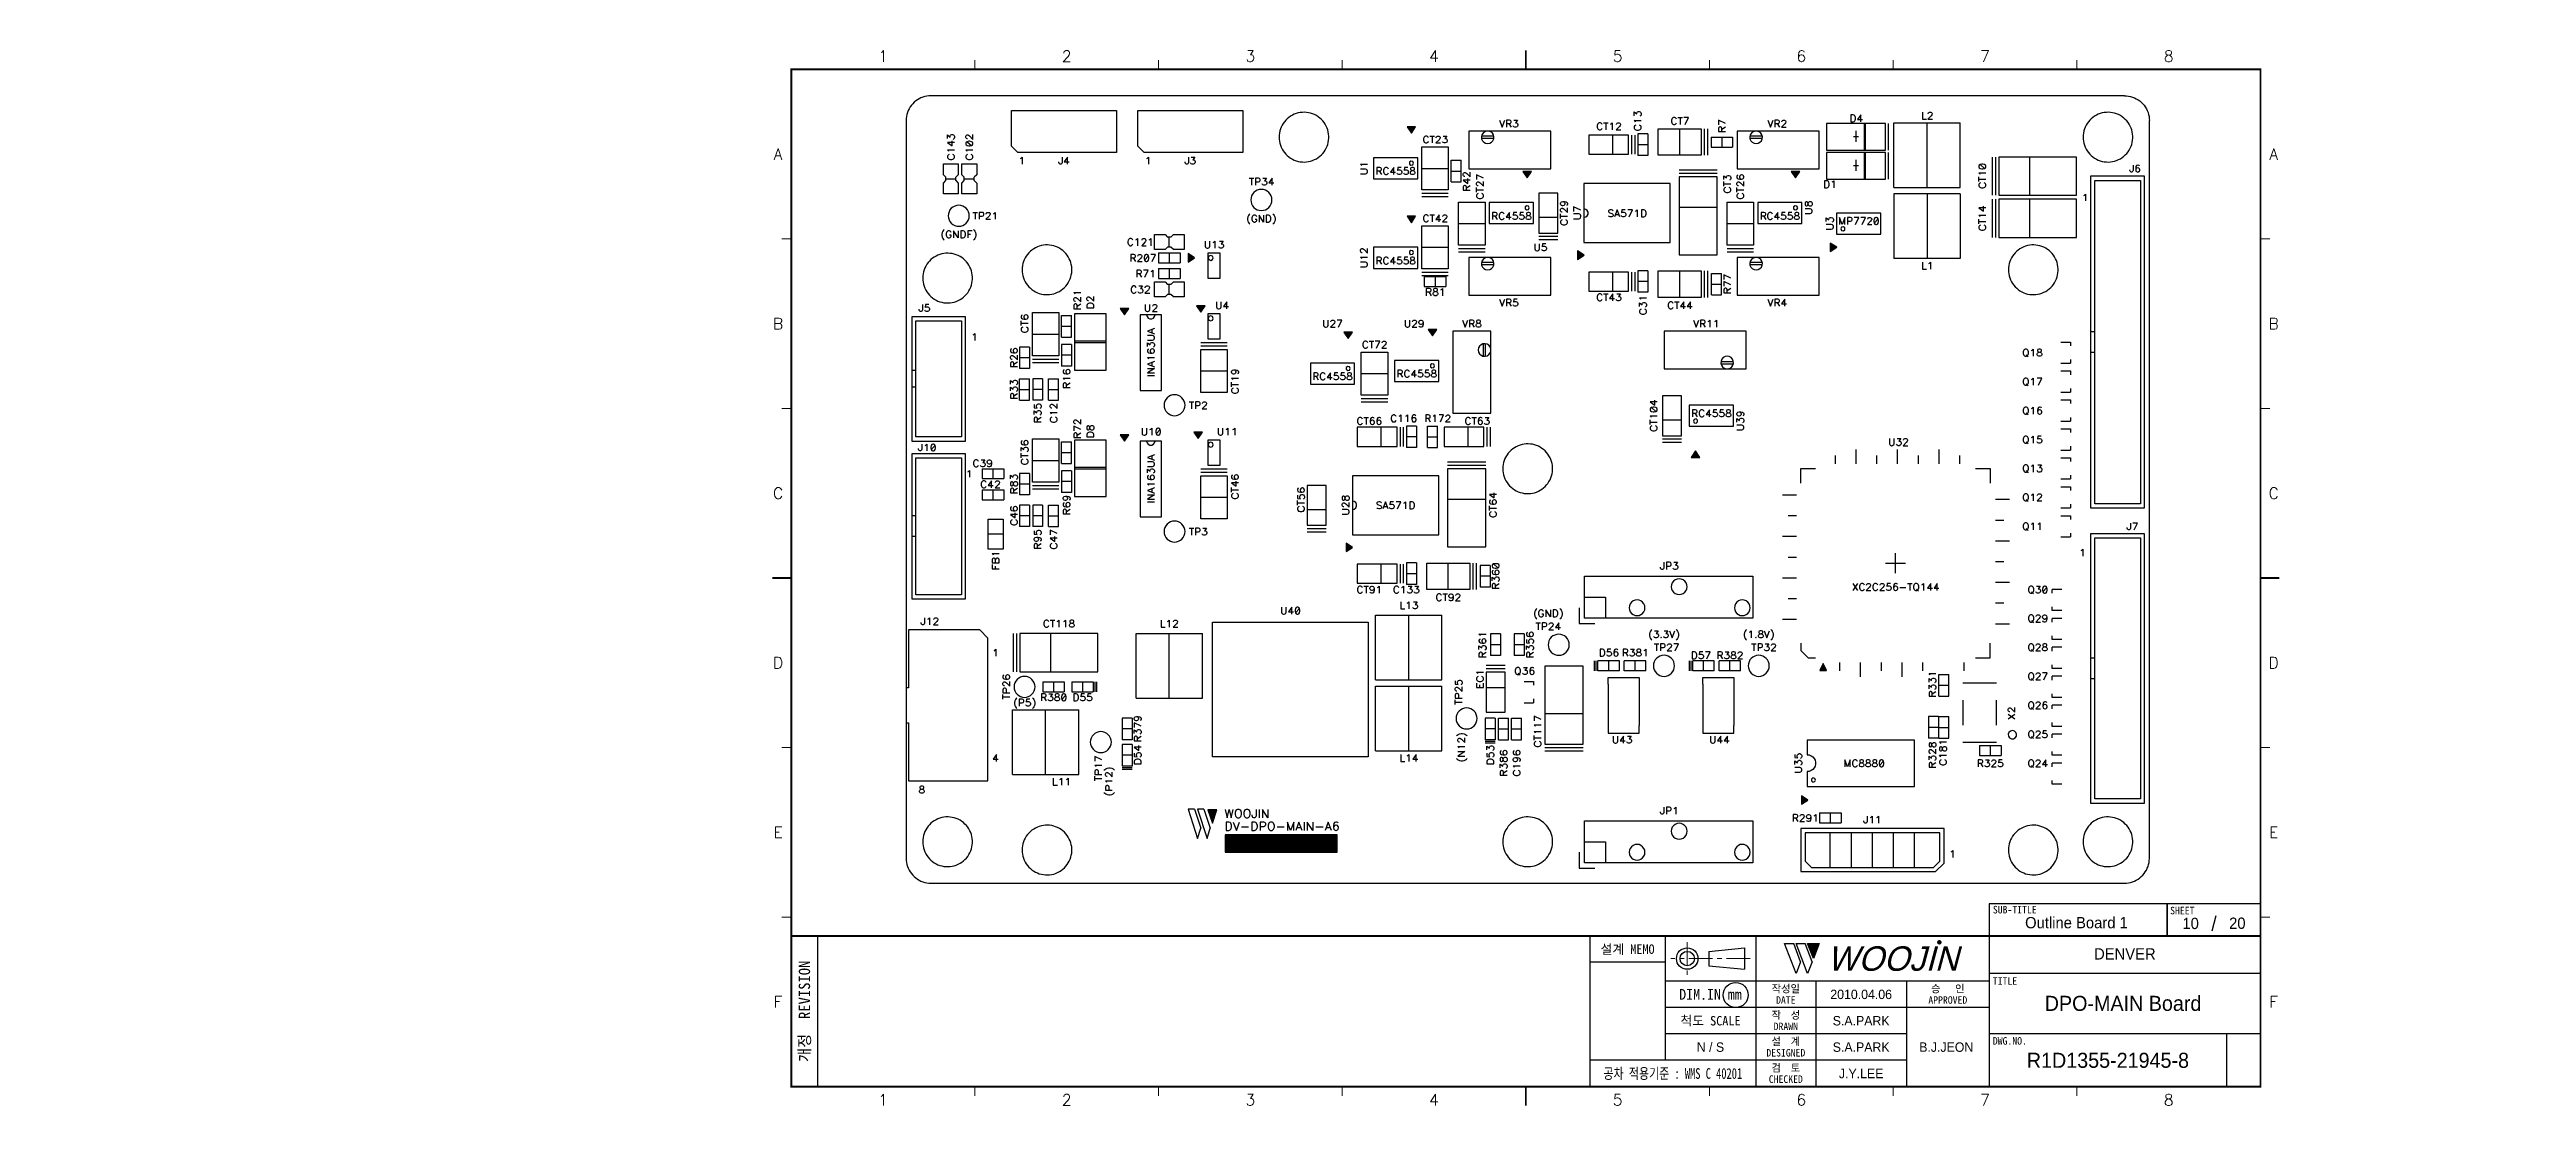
# Model space of a CAD drawing. Extents: x 295 to 953, y 10 to 290.
import ezdxf
from ezdxf.enums import TextEntityAlignment as Align

# ---------------------------------------------------------------- set-up
doc = ezdxf.new("R2010")
doc.units = 0
doc.header["$LTSCALE"] = 5
doc.header["$MEASUREMENT"] = 0
doc.linetypes.add('CENTER', pattern=[2, 1.25, -0.25, 0.25, -0.25])
doc.layers.get('0').update_dxf_attribs({"linetype": 'CONTINUOUS', "lineweight": 25})
for name, color, linetype, lineweight in [('2', 2, 'CENTER', 13), ('4', 4, 'CONTINUOUS', 18), ('6', 6, 'CONTINUOUS', 13)]:
    doc.layers.add(name, color=color, linetype=linetype, lineweight=lineweight)
for name, color, linetype in [('DV-DPO-A6_TSK', 14, 'CONTINUOUS'), ('SHEET', 3, 'CONTINUOUS'), ('문자', 4, 'CONTINUOUS'), ('테두리', 3, 'CONTINUOUS')]:
    doc.layers.add(name, color=color, linetype=linetype)
doc.styles.add('MARK', font='ARLRDBD.TTF')
doc.styles.get("Standard").update_dxf_attribs({"font": 'simplex.shx'})
doc.styles.add('굴림', font='')
doc.styles.add('굴림체', font='')
doc.styles.get('굴림').set_extended_font_data('Gulim')
doc.styles.get('굴림체').set_extended_font_data('GulimChe')

msp = doc.modelspace()

# ---------------------------------------------------------------- texts
at = {"color": 4, "style": '굴림'}
for s, p in [('2010.04.06', (775.98, 39.5)), ('S.A.PARK', (775.98, 32.5)), ('S.A.PARK', (775.98, 25.5)), ('B.J.JEON', (798.57, 25.5)), ('J.Y.LEE', (775.98, 18.5))]:
    msp.add_text(s, height=2.5, dxfattribs=at).set_placement(p, align=Align.MIDDLE_CENTER)
at = {"layer": '4', "style": '굴림'}
for s, p in [('Outline Board 1', (833.13, 58.53)), ('10', (863.44, 58.33)), ('20', (875.83, 58.38)), ('DENVER', (845.98, 50.24))]:
    msp.add_text(s, height=3, dxfattribs=at).set_placement(p, align=Align.MIDDLE_CENTER)
at = {"layer": '6', "char_height": 3.5278, "width": 39.2183, "attachment_point": 4}
for insert in [(295.11, 181.28), (295.11, 173.63)]:
    msp.add_mtext('{\\f굴림|b0|i0|c129;\\C7;', dxfattribs=dict(at, insert=insert))
at = {"layer": '6', "color": 4, "char_height": 3, "attachment_point": 4, "style": '굴림체'}
for insert, width in [((905.28, 137.42), 36.962), ((952.58, 106.26), 52.2944), ((952.58, 102.14), 52.2944), ((573.67, 73.54), 36.962)]:
    msp.add_mtext('{\\f굴림|b0|i0|c129;\\C7;', dxfattribs=dict(at, insert=insert, width=width))
at = {"layer": '문자', "style": '굴림'}
for s, height, p in [('DPO-MAIN Board', 4, (845.5, 37.11)), ('N / S', 2.5, (735.98, 25.5)), ('R1D1355-21945-8', 4, (841.48, 22))]:
    msp.add_text(s, height=height, dxfattribs=at).set_placement(p, align=Align.MIDDLE_CENTER)

# ---------------------------------------------------------------- blocks, each defined once
blk = doc.blocks.new('B')
at = {"layer": '문자'}
blk.add_hatch(color=256, dxfattribs=at).paths.add_polyline_path([(13.79, 10), (15.31, 6), (16.84, 10)])
at = {"color": 4, "const_width": 0.6}
blk.add_lwpolyline([(48.46, 10.32, 1), (49.06, 10.32, 1)], format="xyb", close=True, dxfattribs=at)
at = {"layer": '문자'}
for p, q in [((10.73, 2), (7.68, 10)), ((7.68, 10), (10.09, 10)), ((11.94, 5.16), (10.09, 10)), ((10.73, 10), (13.15, 10)), ((13.79, 2), (10.73, 10)), ((14.99, 5.16), (13.15, 10)), ((13.79, 10), (16.84, 10)), ((15.31, 6), (13.79, 10)), ((16.84, 10), (15.31, 6)), ((11.94, 5.16), (10.73, 2)), ((14.99, 5.16), (13.79, 2))]:
    blk.add_line(p, q, dxfattribs=at)
at = {"layer": '문자', "style": 'MARK', "oblique": 15}
blk.add_text('WOOJIN', height=6.5, dxfattribs=at).set_placement((36.4, 6), align=Align.MIDDLE_CENTER)
blk = doc.blocks.new('C')
blk.add_line((15, 285), (15, 285))
at = {"layer": '2'}
for p, q in [((252.83, 53.35), (252.83, 44.65)), ((269.53, 49), (248.48, 49))]:
    blk.add_line(p, q, dxfattribs=at)
at = {"layer": 'SHEET'}
for p, q in [((393.14, 60.3), (392.07, 56.28)), ((22, 55), (22, 15)), ((227, 55), (227, 15)), ((247, 55), (247, 22)), ((271, 55), (271, 15)), ((271, 55), (271, 15)), ((333, 55), (333, 15)), ((247, 48), (227, 48)), ((333, 43), (247, 43)), ((287, 43), (287, 15)), ((311, 43), (311, 15)), ((405, 45), (333, 45)), ((333, 36), (247, 36)), ((311, 29), (247, 29)), ((405, 29), (333, 29)), ((396, 29), (396, 15)), ((311, 22), (227, 22))]:
    blk.add_line(p, q, dxfattribs=at)
at = {"layer": 'SHEET', "color": 4}
for p, q in [((258.53, 50.9), (268.03, 51.85)), ((258.53, 50.9), (258.53, 47.1)), ((258.53, 47.1), (268.03, 46.15)), ((268.03, 51.85), (268.03, 46.15))]:
    blk.add_line(p, q, dxfattribs=at)
at = {"layer": 'SHEET'}
for points in [[(333, 55), (380.19, 55), (380.19, 63.49), (333, 63.49)], [(380.19, 55), (405, 55), (405, 63.49), (380.19, 63.49)]]:
    blk.add_lwpolyline(points, close=True, dxfattribs=at)
at = {"layer": 'SHEET', "color": 4}
for radius in [2.85, 1.9]:
    blk.add_circle((252.83, 49), radius, dxfattribs=at)
at = {"layer": 'SHEET'}
blk.add_circle((265.7, 39.32), 3.32, dxfattribs=at)
at = {"layer": '테두리'}
blk.add_line((405, 285), (405, 15), dxfattribs=at)
for points, const_width in [([(210, 290), (210, 285)], 0.5), ([(15, 285), (15, 15), (405, 15), (405, 285), (15, 285)], 0.5), ([(63.75, 287.5), (63.75, 285)], 0.3), ([(112.5, 287.5), (112.5, 285)], 0.3), ([(161.25, 287.5), (161.25, 285)], 0.3), ([(258.75, 287.5), (258.75, 285)], 0.3), ([(307.5, 287.5), (307.5, 285)], 0.3), ([(356.25, 287.5), (356.25, 285)], 0.3), ([(12.5, 240), (15, 240)], 0.3), ([(407.5, 240), (405, 240)], 0.3), ([(12.5, 195), (15, 195)], 0.3), ([(407.5, 195), (405, 195)], 0.3), ([(10, 150), (15, 150)], 0.5), ([(410, 150), (405, 150)], 0.5), ([(12.5, 105), (15, 105)], 0.3), ([(407.5, 105), (405, 105)], 0.3), ([(12.5, 60), (15, 60)], 0.3), ([(407.5, 60), (405, 60)], 0.3), ([(15, 55), (405, 55)], 0.5), ([(63.75, 12.5), (63.75, 15)], 0.3), ([(112.5, 12.5), (112.5, 15)], 0.3), ([(161.25, 12.5), (161.25, 15)], 0.3), ([(210, 10), (210, 15)], 0.5), ([(258.75, 12.5), (258.75, 15)], 0.3), ([(307.5, 12.5), (307.5, 15)], 0.3), ([(356.25, 12.5), (356.25, 15)], 0.3)]:
    blk.add_lwpolyline(points, dxfattribs=dict(at, const_width=const_width))
blk.add_blockref('B', (271, 43))
at = {"layer": '문자'}
for s, p in [('1', (39.38, 288.5)), ('2', (88.12, 288.5)), ('3', (136.88, 288.5)), ('4', (185.62, 288.5)), ('5', (234.38, 288.5)), ('6', (283.12, 288.5)), ('7', (331.88, 288.5)), ('8', (380.62, 288.5)), ('A', (11.5, 262.5)), ('A', (408.5, 262.5)), ('B', (11.5, 217.5)), ('B', (408.5, 217.5)), ('C', (11.5, 172.5)), ('C', (408.5, 172.5)), ('D', (11.5, 127.5)), ('D', (408.5, 127.5)), ('E', (11.5, 82.5)), ('E', (408.5, 82.5)), ('F', (11.5, 37.5)), ('F', (408.5, 37.5)), ('1', (39.38, 11.5)), ('2', (88.12, 11.5)), ('3', (136.88, 11.5)), ('4', (185.62, 11.5)), ('5', (234.38, 11.5)), ('6', (283.12, 11.5)), ('7', (331.88, 11.5)), ('8', (380.62, 11.5))]:
    blk.add_text(s, height=3, dxfattribs=at).set_placement(p, align=Align.MIDDLE)
at = {"layer": '문자', "style": '굴림체'}
for s, height, p in [('SUB-TITLE', 2, (339.77, 61.98)), ('SHEET', 2, (384.24, 61.74)), ('설계 MEMO', 2.5, (237, 51.5)), ('DIM.IN mm', 2.85, (259, 39.5)), ('작성일', 2, (279, 41)), ('승   인', 2, (322, 41)), ('척도 SCALE', 2.5, (259, 32.5)), ('작  성', 2, (279, 34)), ('DATE', 2, (279, 38)), ('APPROVED', 2, (322, 38)), ('설  계', 2, (279, 27)), ('DRAWN', 2, (279, 31)), ('DESIGNED', 2, (279, 24)), ('검  토', 2, (279, 20)), ('CHECKED', 2, (279, 17))]:
    blk.add_text(s, height=height, dxfattribs=at).set_placement(p, align=Align.MIDDLE_CENTER)
blk.add_text('개정  REVISION', height=3, rotation=90, dxfattribs=at).set_placement((18.5, 35), align=Align.MIDDLE_CENTER)
for s, p in [('TITLE', (333.95, 42.05)), ('DWG.NO.', (333.95, 26.15))]:
    blk.add_text(s, height=2, dxfattribs=at).set_placement(p)
at = {"layer": '문자', "style": '굴림체', "width": 0.75}
blk.add_text('공차 적용기준 : WMS C 40201', height=2.85, dxfattribs=at).set_placement((249, 18.5), align=Align.MIDDLE_CENTER)

# ---------------------------------------------------------------- linework, layer by layer
msp.add_line((491.98, 15), (491.98, 15))
msp.add_line((491.98, 15), (491.98, 15))
at = {"layer": 'DV-DPO-A6_TSK', "color": 7}
for p, q in [((524.61, 276.25), (524.22, 275.87)), ((525.02, 276.61), (524.61, 276.25)), ((525.47, 276.92), (525.02, 276.61)), ((525.93, 277.2), (525.47, 276.92)), ((526.42, 277.44), (525.93, 277.2)), ((526.93, 277.64), (526.42, 277.44)), ((527.46, 277.8), (526.93, 277.64)), ((527.99, 277.91), (527.46, 277.8)), ((528.53, 277.97), (527.99, 277.91)), ((529.08, 278), (528.53, 277.97)), ((845.88, 278), (529.08, 278)), ((845.88, 278), (846.42, 277.97)), ((846.42, 277.97), (846.96, 277.91)), ((846.96, 277.91), (847.49, 277.8)), ((847.49, 277.8), (848.02, 277.64)), ((848.02, 277.64), (848.53, 277.44)), ((848.53, 277.44), (849.02, 277.2)), ((849.02, 277.2), (849.49, 276.92)), ((849.49, 276.92), (849.93, 276.61)), ((849.93, 276.61), (850.34, 276.25)), ((850.34, 276.25), (850.73, 275.87)), ((522.5, 271.94), (522.48, 271.4)), ((522.48, 271.4), (522.48, 75.6)), ((522.57, 272.48), (522.5, 271.94)), ((522.68, 273.02), (522.57, 272.48)), ((522.83, 273.54), (522.68, 273.02)), ((523.03, 274.05), (522.83, 273.54)), ((523.27, 274.54), (523.03, 274.05)), ((523.55, 275.01), (523.27, 274.54)), ((523.87, 275.45), (523.55, 275.01)), ((524.22, 275.87), (523.87, 275.45)), ((550.42, 274.08), (578.36, 274.08)), ((550.42, 264.58), (550.42, 274.08)), ((578.36, 274.08), (578.36, 262.9)), ((583.95, 274.08), (611.89, 274.08)), ((583.95, 264.58), (583.95, 274.08)), ((611.89, 274.08), (611.89, 262.9)), ((622.04, 269.68), (621.84, 269.17)), ((622.29, 270.18), (622.04, 269.68)), ((622.58, 270.65), (622.29, 270.18)), ((622.91, 271.1), (622.58, 270.65)), ((623.26, 271.51), (622.91, 271.1)), ((623.66, 271.9), (623.26, 271.51)), ((624.08, 272.25), (623.66, 271.9)), ((624.54, 272.57), (624.08, 272.25)), ((625.02, 272.84), (624.54, 272.57)), ((625.51, 273.08), (625.02, 272.84)), ((626.03, 273.27), (625.51, 273.08)), ((626.57, 273.42), (626.03, 273.27)), ((627.11, 273.53), (626.57, 273.42)), ((627.66, 273.58), (627.11, 273.53)), ((628.21, 273.59), (627.66, 273.58)), ((628.77, 273.56), (628.21, 273.59)), ((629.31, 273.48), (628.77, 273.56)), ((629.85, 273.35), (629.31, 273.48)), ((630.38, 273.19), (629.85, 273.35)), ((630.88, 272.97), (630.38, 273.19)), ((631.38, 272.71), (630.88, 272.97)), ((631.84, 272.41), (631.38, 272.71)), ((632.28, 272.08), (631.84, 272.41)), ((632.7, 271.71), (632.28, 272.08)), ((633.07, 271.31), (632.7, 271.71)), ((633.42, 270.88), (633.07, 271.31)), ((633.72, 270.41), (633.42, 270.88)), ((633.99, 269.93), (633.72, 270.41)), ((634.21, 269.42), (633.99, 269.93)), ((657.72, 269.75), (655.45, 269.75)), ((655.45, 269.75), (656.58, 268.04)), ((655.72, 269.59), (657.45, 269.59)), ((656.58, 268.04), (657.72, 269.75)), ((679.94, 271.5), (680.66, 269.64)), ((680.66, 269.64), (681.37, 271.5)), ((682.61, 271.5), (681.81, 271.5)), ((681.81, 271.5), (681.81, 269.64)), ((681.81, 270.62), (682.61, 270.62)), ((682.43, 270.62), (683.05, 269.64)), ((682.88, 271.41), (682.61, 271.5)), ((682.61, 270.62), (682.88, 270.7)), ((682.96, 271.32), (682.88, 271.41)), ((682.88, 270.7), (682.96, 270.79)), ((683.05, 271.15), (682.96, 271.32)), ((682.96, 270.79), (683.05, 270.97)), ((683.05, 270.97), (683.05, 271.15)), ((683.67, 269.82), (683.59, 269.99)), ((683.76, 269.73), (683.67, 269.82)), ((683.76, 271.5), (684.74, 271.5)), ((684.03, 269.64), (683.76, 269.73)), ((684.29, 269.64), (684.03, 269.64)), ((684.74, 271.5), (684.21, 270.79)), ((684.21, 270.79), (684.47, 270.79)), ((684.56, 269.73), (684.29, 269.64)), ((684.47, 270.79), (684.65, 270.7)), ((684.74, 269.91), (684.56, 269.73)), ((684.65, 270.7), (684.74, 270.62)), ((684.74, 270.62), (684.83, 270.35)), ((684.83, 270.17), (684.74, 269.91)), ((684.83, 270.35), (684.83, 270.17)), ((705.97, 270.35), (705.88, 270.09)), ((705.88, 270.09), (705.88, 269.65)), ((705.88, 269.65), (705.97, 269.38)), ((706.05, 270.53), (705.97, 270.35)), ((706.23, 270.7), (706.05, 270.53)), ((706.41, 270.79), (706.23, 270.7)), ((706.76, 270.79), (706.41, 270.79)), ((706.94, 270.7), (706.76, 270.79)), ((707.12, 270.53), (706.94, 270.7)), ((707.21, 270.35), (707.12, 270.53)), ((707.56, 270.79), (708.8, 270.79)), ((708.18, 270.79), (708.18, 268.94)), ((709.42, 270.44), (709.59, 270.53)), ((709.59, 270.53), (709.86, 270.79)), ((709.86, 270.79), (709.86, 268.94)), ((711.8, 269.82), (710.92, 268.94)), ((711.01, 270.44), (711.09, 270.62)), ((711.01, 270.35), (711.01, 270.44)), ((711.09, 270.62), (711.18, 270.7)), ((711.18, 270.7), (711.36, 270.79)), ((711.36, 270.79), (711.72, 270.79)), ((711.72, 270.79), (711.89, 270.7)), ((711.98, 270.09), (711.8, 269.82)), ((711.89, 270.7), (711.98, 270.62)), ((711.98, 270.62), (712.07, 270.44)), ((712.07, 270.26), (711.98, 270.09)), ((712.07, 270.44), (712.07, 270.26)), ((715.74, 272.7), (715.74, 273.68)), ((715.74, 273.68), (716.45, 273.15)), ((716.01, 271.2), (715.74, 271.46)), ((715.74, 271.46), (717.61, 271.46)), ((715.83, 269.96), (715.74, 269.78)), ((715.74, 269.78), (715.74, 269.42)), ((716.01, 270.13), (715.83, 269.96)), ((716.1, 271.02), (716.01, 271.2)), ((716.19, 270.22), (716.01, 270.13)), ((716.45, 273.42), (716.54, 273.59)), ((716.45, 273.15), (716.45, 273.42)), ((716.54, 273.59), (716.63, 273.68)), ((716.63, 273.68), (716.9, 273.77)), ((716.9, 273.77), (717.07, 273.77)), ((717.07, 273.77), (717.34, 273.68)), ((717.34, 270.13), (717.16, 270.22)), ((717.43, 272.62), (717.25, 272.53)), ((717.34, 273.68), (717.52, 273.5)), ((717.52, 269.96), (717.34, 270.13)), ((717.52, 272.7), (717.43, 272.62)), ((717.52, 273.5), (717.61, 273.24)), ((717.61, 272.97), (717.52, 272.7)), ((717.61, 269.78), (717.52, 269.96)), ((717.61, 273.24), (717.61, 272.97)), ((717.61, 269.42), (717.61, 269.78)), ((725.7, 271.76), (725.61, 271.49)), ((725.61, 271.49), (725.61, 271.05)), ((725.61, 271.05), (725.7, 270.78)), ((725.79, 271.94), (725.7, 271.76)), ((725.7, 270.78), (725.79, 270.6)), ((725.97, 272.11), (725.79, 271.94)), ((725.79, 270.6), (725.97, 270.43)), ((726.14, 272.2), (725.97, 272.11)), ((725.97, 270.43), (726.14, 270.34)), ((726.5, 272.2), (726.14, 272.2)), ((726.14, 270.34), (726.5, 270.34)), ((726.68, 272.11), (726.5, 272.2)), ((726.5, 270.34), (726.68, 270.43)), ((726.86, 271.94), (726.68, 272.11)), ((726.68, 270.43), (726.86, 270.6)), ((726.94, 271.76), (726.86, 271.94)), ((726.86, 270.6), (726.94, 270.78)), ((727.3, 272.2), (728.55, 272.2)), ((727.92, 272.2), (727.92, 270.34)), ((730.14, 272.2), (728.9, 272.2)), ((729.26, 270.34), (730.14, 272.2)), ((739.96, 270.6), (738.07, 271.5)), ((738.07, 271.5), (738.07, 270.25)), ((738.25, 269.62), (738.16, 269.53)), ((738.43, 269.71), (738.25, 269.62)), ((738.61, 269.71), (738.43, 269.71)), ((738.79, 269.62), (738.61, 269.71)), ((738.88, 269.53), (738.79, 269.62)), ((738.97, 269.08), (739.96, 269.71)), ((751.19, 271.5), (751.9, 269.64)), ((751.9, 269.64), (752.61, 271.5)), ((753.85, 271.5), (753.06, 271.5)), ((753.06, 271.5), (753.06, 269.64)), ((753.06, 270.62), (753.85, 270.62)), ((753.68, 270.62), (754.3, 269.64)), ((754.12, 271.41), (753.85, 271.5)), ((753.85, 270.62), (754.12, 270.7)), ((754.21, 271.32), (754.12, 271.41)), ((754.12, 270.7), (754.21, 270.79)), ((754.3, 271.15), (754.21, 271.32)), ((754.21, 270.79), (754.3, 270.97)), ((754.3, 270.97), (754.3, 271.15)), ((755.72, 270.53), (754.83, 269.64)), ((754.83, 269.64), (756.08, 269.64)), ((754.92, 271.15), (755.01, 271.32)), ((754.92, 271.06), (754.92, 271.15)), ((755.01, 271.32), (755.1, 271.41)), ((755.1, 271.41), (755.28, 271.5)), ((755.28, 271.5), (755.63, 271.5)), ((755.63, 271.5), (755.81, 271.41)), ((755.9, 270.79), (755.72, 270.53)), ((755.81, 271.41), (755.9, 271.32)), ((755.9, 271.32), (755.99, 271.15)), ((755.99, 270.97), (755.9, 270.79)), ((755.99, 271.15), (755.99, 270.97)), ((782.44, 270.62), (766.82, 270.62)), ((766.82, 270.62), (766.82, 263.57)), ((773.2, 272.92), (773.2, 271.04)), ((773.83, 272.92), (773.2, 272.92)), ((773.2, 271.04), (773.83, 271.04)), ((774.09, 272.83), (773.83, 272.92)), ((773.83, 271.04), (774.09, 271.13)), ((774.27, 272.65), (774.09, 272.83)), ((774.09, 271.13), (774.27, 271.31)), ((774.36, 272.47), (774.27, 272.65)), ((774.27, 271.31), (774.36, 271.49)), ((774.45, 272.2), (774.36, 272.47)), ((774.36, 271.49), (774.45, 271.75)), ((774.45, 271.75), (774.45, 272.2)), ((775.89, 272.92), (774.99, 271.67)), ((774.99, 271.67), (776.33, 271.67)), ((775.89, 271.04), (775.89, 272.92)), ((777.13, 270.48), (776.75, 270.48)), ((776.75, 270.48), (776.75, 263.71)), ((776.89, 270.33), (776.99, 270.33)), ((776.89, 270.2), (776.99, 270.2)), ((776.89, 270.06), (776.99, 270.06)), ((776.89, 269.92), (776.99, 269.92)), ((776.89, 269.78), (776.99, 269.78)), ((776.89, 269.64), (776.99, 269.64)), ((777.13, 263.71), (777.13, 270.48)), ((782.44, 263.57), (782.44, 270.62)), ((783.21, 263.57), (783.21, 270.62)), ((784.69, 253.63), (784.69, 270.79)), ((784.69, 270.79), (802.29, 270.79)), ((792.24, 273.63), (792.24, 271.74)), ((792.24, 271.74), (793.31, 271.74)), ((793.5, 253.63), (793.5, 270.79)), ((794.57, 272.64), (793.67, 271.74)), ((793.67, 271.74), (794.93, 271.74)), ((793.76, 273.26), (793.85, 273.45)), ((793.76, 273.17), (793.76, 273.26)), ((793.85, 273.45), (793.94, 273.54)), ((793.94, 273.54), (794.12, 273.63)), ((794.12, 273.63), (794.48, 273.63)), ((794.48, 273.63), (794.66, 273.54)), ((794.75, 272.91), (794.57, 272.64)), ((794.66, 273.54), (794.75, 273.45)), ((794.75, 273.45), (794.84, 273.26)), ((794.84, 273.08), (794.75, 272.91)), ((794.84, 273.26), (794.84, 273.08)), ((802.29, 253.63), (802.29, 270.79)), ((835.44, 269.68), (835.24, 269.17)), ((835.69, 270.18), (835.44, 269.68)), ((835.98, 270.65), (835.69, 270.18)), ((836.3, 271.1), (835.98, 270.65)), ((836.66, 271.51), (836.3, 271.1)), ((837.06, 271.9), (836.66, 271.51)), ((837.48, 272.25), (837.06, 271.9)), ((837.94, 272.57), (837.48, 272.25)), ((838.42, 272.84), (837.94, 272.57)), ((838.91, 273.08), (838.42, 272.84)), ((839.43, 273.27), (838.91, 273.08)), ((839.97, 273.42), (839.43, 273.27)), ((840.51, 273.53), (839.97, 273.42)), ((841.06, 273.58), (840.51, 273.53)), ((841.61, 273.59), (841.06, 273.58)), ((842.17, 273.56), (841.61, 273.59)), ((842.71, 273.48), (842.17, 273.56)), ((843.25, 273.35), (842.71, 273.48)), ((843.78, 273.19), (843.25, 273.35)), ((844.28, 272.97), (843.78, 273.19)), ((844.78, 272.71), (844.28, 272.97)), ((845.24, 272.41), (844.78, 272.71)), ((845.68, 272.08), (845.24, 272.41)), ((846.09, 271.71), (845.68, 272.08)), ((846.47, 271.31), (846.09, 271.71)), ((846.82, 270.88), (846.47, 271.31)), ((847.12, 270.41), (846.82, 270.88)), ((847.39, 269.93), (847.12, 270.41)), ((847.61, 269.42), (847.39, 269.93)), ((850.73, 275.87), (851.09, 275.45)), ((851.09, 275.45), (851.4, 275.01)), ((851.4, 275.01), (851.68, 274.54)), ((851.68, 274.54), (851.92, 274.05)), ((851.92, 274.05), (852.12, 273.54)), ((852.12, 273.54), (852.27, 273.02)), ((852.27, 273.02), (852.39, 272.48)), ((852.39, 272.48), (852.45, 271.94)), ((852.45, 271.94), (852.48, 271.4)), ((852.48, 75.6), (852.48, 271.4)), ((533.45, 266.6), (533.45, 267.58)), ((533.45, 267.58), (534.15, 267.04)), ((535.3, 265.54), (533.45, 265.54)), ((533.45, 265.54), (534.68, 264.66)), ((533.71, 263.33), (533.45, 263.6)), ((533.45, 263.6), (535.3, 263.6)), ((533.8, 263.16), (533.71, 263.33)), ((534.15, 267.31), (534.24, 267.49)), ((534.15, 267.04), (534.15, 267.31)), ((534.24, 267.49), (534.33, 267.58)), ((534.33, 267.58), (534.59, 267.66)), ((534.59, 267.66), (534.77, 267.66)), ((534.68, 264.66), (534.68, 265.98)), ((534.77, 267.66), (535.04, 267.58)), ((535.12, 266.51), (534.95, 266.42)), ((535.04, 267.58), (535.21, 267.4)), ((535.21, 266.6), (535.12, 266.51)), ((535.21, 267.4), (535.3, 267.13)), ((535.3, 266.87), (535.21, 266.6)), ((535.3, 267.13), (535.3, 266.87)), ((538.34, 267.22), (538.43, 267.4)), ((538.34, 266.87), (538.34, 267.22)), ((538.43, 266.69), (538.34, 266.87)), ((538.43, 265.63), (538.34, 265.36)), ((538.34, 265.36), (538.34, 265.18)), ((538.34, 265.18), (538.43, 264.92)), ((538.6, 263.33), (538.34, 263.6)), ((538.34, 263.6), (540.19, 263.6)), ((538.43, 267.4), (538.51, 267.49)), ((538.51, 266.6), (538.43, 266.69)), ((538.69, 265.8), (538.43, 265.63)), ((538.43, 264.92), (538.69, 264.74)), ((538.51, 267.49), (538.69, 267.58)), ((538.69, 266.51), (538.51, 266.6)), ((538.69, 263.16), (538.6, 263.33)), ((538.69, 267.58), (538.87, 267.58)), ((538.78, 266.51), (538.69, 266.51)), ((539.13, 265.89), (538.69, 265.8)), ((538.69, 265.8), (539.84, 264.74)), ((538.69, 264.74), (539.13, 264.66)), ((538.87, 267.58), (539.04, 267.49)), ((539.04, 267.49), (539.31, 267.31)), ((539.4, 265.89), (539.13, 265.89)), ((539.13, 264.66), (539.4, 264.66)), ((539.31, 267.31), (540.19, 266.42)), ((539.84, 265.8), (539.4, 265.89)), ((539.4, 264.66), (539.84, 264.74)), ((540.1, 265.63), (539.84, 265.8)), ((539.84, 264.74), (540.1, 264.92)), ((540.19, 265.36), (540.1, 265.63)), ((540.1, 264.92), (540.19, 265.18)), ((540.19, 266.42), (540.19, 267.66)), ((540.19, 265.18), (540.19, 265.36)), ((552.09, 262.9), (550.42, 264.58)), ((585.62, 262.9), (583.95, 264.58)), ((621.5, 267.55), (621.47, 267)), ((621.47, 267), (621.5, 266.45)), ((621.57, 268.1), (621.5, 267.55)), ((621.5, 266.45), (621.57, 265.9)), ((621.68, 268.64), (621.57, 268.1)), ((621.57, 265.9), (621.68, 265.36)), ((621.84, 269.17), (621.68, 268.64)), ((621.68, 265.36), (621.84, 264.83)), ((621.84, 264.83), (622.04, 264.31)), ((622.04, 264.31), (622.29, 263.82)), ((622.29, 263.82), (622.58, 263.35)), ((622.58, 263.35), (622.91, 262.9)), ((633.07, 262.69), (633.42, 263.12)), ((633.42, 263.12), (633.72, 263.58)), ((633.72, 263.58), (633.99, 264.06)), ((633.99, 264.06), (634.21, 264.57)), ((634.39, 268.91), (634.21, 269.42)), ((634.21, 264.57), (634.39, 265.09)), ((634.53, 268.37), (634.39, 268.91)), ((634.39, 265.09), (634.53, 265.62)), ((634.62, 267.83), (634.53, 268.37)), ((634.53, 265.62), (634.62, 266.17)), ((634.67, 267.27), (634.62, 267.83)), ((634.62, 266.17), (634.67, 266.72)), ((634.67, 266.72), (634.67, 267.27)), ((655.81, 269.46), (657.36, 269.46)), ((655.9, 269.33), (657.28, 269.33)), ((655.99, 269.2), (657.19, 269.2)), ((656.07, 269.07), (657.1, 269.07)), ((656.15, 268.94), (657.02, 268.94)), ((656.24, 268.82), (656.93, 268.82)), ((656.33, 268.69), (656.85, 268.69)), ((656.42, 268.56), (656.76, 268.56)), ((656.5, 268.43), (656.67, 268.43)), ((659.36, 253), (659.36, 264.43)), ((659.36, 264.43), (666.39, 264.43)), ((659.86, 266.86), (659.77, 266.6)), ((659.77, 266.6), (659.77, 266.16)), ((659.77, 266.16), (659.86, 265.89)), ((659.95, 267.04), (659.86, 266.86)), ((659.86, 265.89), (659.95, 265.71)), ((660.13, 267.21), (659.95, 267.04)), ((659.95, 265.71), (660.13, 265.54)), ((660.31, 267.3), (660.13, 267.21)), ((660.13, 265.54), (660.31, 265.45)), ((660.66, 267.3), (660.31, 267.3)), ((660.31, 265.45), (660.66, 265.45)), ((660.84, 267.21), (660.66, 267.3)), ((660.66, 265.45), (660.84, 265.54)), ((661.02, 267.04), (660.84, 267.21)), ((660.84, 265.54), (661.02, 265.71)), ((661.1, 266.86), (661.02, 267.04)), ((661.02, 265.71), (661.1, 265.89)), ((661.46, 267.3), (662.7, 267.3)), ((662.08, 267.3), (662.08, 265.45)), ((663.93, 266.33), (663.05, 265.45)), ((663.05, 265.45), (664.29, 265.45)), ((663.14, 266.95), (663.23, 267.13)), ((663.14, 266.86), (663.14, 266.95)), ((663.23, 267.13), (663.32, 267.21)), ((663.32, 267.21), (663.49, 267.3)), ((663.49, 267.3), (663.85, 267.3)), ((663.85, 267.3), (664.02, 267.21)), ((664.11, 266.6), (663.93, 266.33)), ((664.02, 267.21), (664.11, 267.13)), ((664.11, 267.13), (664.2, 266.95)), ((664.2, 266.77), (664.11, 266.6)), ((664.2, 266.95), (664.2, 266.77)), ((664.91, 265.62), (664.82, 265.8)), ((664.99, 265.54), (664.91, 265.62)), ((664.99, 267.3), (665.97, 267.3)), ((665.26, 265.45), (664.99, 265.54)), ((665.52, 265.45), (665.26, 265.45)), ((665.97, 267.3), (665.44, 266.6)), ((665.44, 266.6), (665.7, 266.6)), ((665.79, 265.54), (665.52, 265.45)), ((665.7, 266.6), (665.88, 266.51)), ((665.97, 265.71), (665.79, 265.54)), ((665.88, 266.51), (665.97, 266.42)), ((665.97, 266.42), (666.06, 266.16)), ((666.06, 265.98), (665.97, 265.71)), ((666.06, 266.16), (666.06, 265.98)), ((666.39, 264.43), (666.39, 253)), ((671.82, 268.63), (671.82, 258.57)), ((693.61, 268.63), (671.82, 268.63)), ((678.52, 267.23), (675.17, 267.23)), ((678.52, 266.68), (675.17, 266.68)), ((675.31, 267.63), (675.18, 267.09)), ((675.18, 267.09), (675.22, 266.55)), ((675.22, 266.55), (675.44, 266.04)), ((675.61, 268.09), (675.31, 267.63)), ((675.44, 266.04), (675.81, 265.64)), ((676.05, 268.43), (675.61, 268.09)), ((675.81, 265.64), (676.3, 265.37)), ((676.57, 268.61), (676.05, 268.43)), ((676.3, 265.37), (676.85, 265.28)), ((677.12, 268.61), (676.57, 268.61)), ((676.85, 265.28), (677.39, 265.37)), ((677.64, 268.43), (677.12, 268.61)), ((677.39, 265.37), (677.87, 265.64)), ((678.08, 268.09), (677.64, 268.43)), ((677.87, 265.64), (678.25, 266.04)), ((678.38, 267.63), (678.08, 268.09)), ((678.25, 266.04), (678.47, 266.55)), ((678.51, 267.09), (678.38, 267.63)), ((678.47, 266.55), (678.51, 267.09)), ((693.61, 258.57), (693.61, 268.63)), ((703.7, 267.53), (703.7, 262.47)), ((707.65, 267.53), (703.7, 267.53)), ((705.97, 269.38), (706.05, 269.2)), ((706.05, 269.2), (706.23, 269.03)), ((706.23, 269.03), (706.41, 268.94)), ((706.41, 268.94), (706.76, 268.94)), ((706.76, 268.94), (706.94, 269.03)), ((706.94, 269.03), (707.12, 269.2)), ((707.12, 269.2), (707.21, 269.38)), ((708.31, 267.53), (707.65, 267.53)), ((709.52, 267.53), (708.31, 267.53)), ((710.51, 267.53), (709.52, 267.53)), ((710.07, 262.47), (710.07, 267.53)), ((714.25, 267.53), (710.51, 267.53)), ((710.92, 268.94), (712.16, 268.94)), ((714.25, 262.47), (714.25, 267.53)), ((715.14, 262.47), (715.14, 267.53)), ((715.74, 269.42), (715.83, 269.25)), ((715.83, 269.25), (716.01, 269.07)), ((716.01, 269.07), (716.19, 268.98)), ((716.01, 262.47), (716.01, 267.53)), ((716.19, 268.98), (716.45, 268.89)), ((716.45, 268.89), (716.9, 268.89)), ((716.73, 267.86), (716.73, 262.14)), ((719.38, 267.86), (716.73, 267.86)), ((719.38, 265), (716.73, 265)), ((716.9, 268.89), (717.16, 268.98)), ((717.16, 268.98), (717.34, 269.07)), ((717.34, 269.07), (717.52, 269.25)), ((717.52, 269.25), (717.61, 269.42)), ((719.38, 267.86), (719.38, 262.14)), ((722.11, 262.18), (722.11, 269.22)), ((722.11, 269.22), (733.55, 269.22)), ((727.84, 262.18), (727.84, 269.22)), ((733.55, 269.22), (733.55, 262.18)), ((734.44, 262.18), (734.44, 269.22)), ((735.31, 262.18), (735.31, 269.22)), ((736.15, 267.02), (741.87, 267.02)), ((736.15, 267.02), (736.15, 264.38)), ((736.15, 264.38), (741.87, 264.38)), ((738.16, 269.53), (738.07, 269.26)), ((738.07, 269.26), (738.07, 268.46)), ((738.07, 268.46), (739.96, 268.46)), ((738.97, 269.26), (738.88, 269.53)), ((738.97, 268.46), (738.97, 269.26)), ((739.01, 267.02), (739.01, 264.38)), ((741.87, 267.02), (741.87, 264.38)), ((743.06, 268.63), (743.06, 258.57)), ((764.86, 268.63), (743.06, 268.63)), ((746.56, 267.63), (746.42, 267.09)), ((749.77, 267.23), (746.42, 267.23)), ((746.42, 267.09), (746.47, 266.55)), ((749.77, 266.68), (746.42, 266.68)), ((746.47, 266.55), (746.68, 266.04)), ((746.86, 268.09), (746.56, 267.63)), ((746.68, 266.04), (747.06, 265.64)), ((747.29, 268.43), (746.86, 268.09)), ((747.06, 265.64), (747.55, 265.37)), ((747.81, 268.61), (747.29, 268.43)), ((747.55, 265.37), (748.09, 265.28)), ((748.37, 268.61), (747.81, 268.61)), ((748.09, 265.28), (748.64, 265.37)), ((748.89, 268.43), (748.37, 268.61)), ((748.64, 265.37), (749.12, 265.64)), ((749.32, 268.09), (748.89, 268.43)), ((749.12, 265.64), (749.5, 266.04)), ((749.62, 267.63), (749.32, 268.09)), ((749.5, 266.04), (749.71, 266.55)), ((749.76, 267.09), (749.62, 267.63)), ((749.71, 266.55), (749.76, 267.09)), ((764.86, 258.57), (764.86, 268.63)), ((766.82, 263.57), (782.44, 263.57)), ((775.3, 267.09), (773.97, 267.09)), ((774.64, 265.78), (774.64, 268.64)), ((776.75, 263.71), (777.13, 263.71)), ((776.89, 269.5), (776.99, 269.5)), ((776.89, 269.37), (776.99, 269.37)), ((776.89, 269.23), (776.99, 269.23)), ((776.89, 269.1), (776.99, 269.1)), ((776.89, 268.96), (776.99, 268.96)), ((776.89, 268.82), (776.99, 268.82)), ((776.89, 268.68), (776.99, 268.68)), ((776.89, 268.54), (776.99, 268.54)), ((776.89, 268.4), (776.99, 268.4)), ((776.89, 268.27), (776.99, 268.27)), ((776.89, 268.13), (776.99, 268.13)), ((776.89, 267.99), (776.99, 267.99)), ((776.89, 267.85), (776.99, 267.85)), ((776.89, 267.71), (776.99, 267.71)), ((776.89, 267.58), (776.99, 267.58)), ((776.89, 267.44), (776.99, 267.44)), ((776.89, 267.3), (776.99, 267.3)), ((776.89, 267.16), (776.99, 267.16)), ((776.89, 267.03), (776.99, 267.03)), ((776.89, 266.89), (776.99, 266.89)), ((776.89, 266.75), (776.99, 266.75)), ((776.89, 266.61), (776.99, 266.61)), ((776.89, 266.47), (776.99, 266.47)), ((776.89, 266.33), (776.99, 266.33)), ((776.89, 266.2), (776.99, 266.2)), ((776.89, 266.06), (776.99, 266.06)), ((776.89, 265.92), (776.99, 265.92)), ((776.89, 265.79), (776.99, 265.79)), ((776.89, 265.65), (776.99, 265.65)), ((776.89, 265.51), (776.99, 265.51)), ((776.89, 265.37), (776.99, 265.37)), ((776.89, 265.23), (776.99, 265.23)), ((776.89, 265.09), (776.99, 265.09)), ((776.89, 264.96), (776.99, 264.96)), ((776.89, 264.82), (776.99, 264.82)), ((776.89, 264.68), (776.99, 264.68)), ((776.89, 264.55), (776.99, 264.55)), ((776.89, 264.41), (776.99, 264.41)), ((776.89, 264.27), (776.99, 264.27)), ((776.89, 264.13), (776.99, 264.13)), ((776.89, 263.99), (776.99, 263.99)), ((776.89, 263.85), (776.99, 263.85)), ((834.9, 267.55), (834.87, 267)), ((834.87, 267), (834.9, 266.45)), ((834.97, 268.1), (834.9, 267.55)), ((834.9, 266.45), (834.97, 265.9)), ((835.08, 268.64), (834.97, 268.1)), ((834.97, 265.9), (835.08, 265.36)), ((835.24, 269.17), (835.08, 268.64)), ((835.08, 265.36), (835.24, 264.83)), ((835.24, 264.83), (835.44, 264.31)), ((835.44, 264.31), (835.69, 263.82)), ((835.69, 263.82), (835.98, 263.35)), ((835.98, 263.35), (836.3, 262.9)), ((846.47, 262.69), (846.82, 263.12)), ((846.82, 263.12), (847.12, 263.58)), ((847.12, 263.58), (847.39, 264.06)), ((847.39, 264.06), (847.61, 264.57)), ((847.79, 268.91), (847.61, 269.42)), ((847.61, 264.57), (847.79, 265.09)), ((847.93, 268.37), (847.79, 268.91)), ((847.79, 265.09), (847.93, 265.62)), ((848.02, 267.83), (847.93, 268.37)), ((847.93, 265.62), (848.02, 266.17)), ((848.07, 267.27), (848.02, 267.83)), ((848.02, 266.17), (848.07, 266.72)), ((848.07, 266.72), (848.07, 267.27)), ((532.37, 257.02), (532.37, 259.88)), ((532.37, 259.88), (536.33, 259.88)), ((533.03, 256.36), (532.37, 257.02)), ((533.54, 262.09), (533.45, 261.91)), ((533.45, 261.91), (533.45, 261.56)), ((533.45, 261.56), (533.54, 261.38)), ((533.71, 262.27), (533.54, 262.09)), ((533.54, 261.38), (533.71, 261.21)), ((533.89, 262.36), (533.71, 262.27)), ((533.71, 261.21), (533.89, 261.12)), ((533.89, 261.12), (534.15, 261.03)), ((534.15, 261.03), (534.59, 261.03)), ((534.59, 261.03), (534.86, 261.12)), ((535.04, 262.27), (534.86, 262.36)), ((534.86, 261.12), (535.04, 261.21)), ((535.21, 262.09), (535.04, 262.27)), ((535.04, 261.21), (535.21, 261.38)), ((535.3, 261.91), (535.21, 262.09)), ((535.21, 261.38), (535.3, 261.56)), ((535.3, 261.56), (535.3, 261.91)), ((536.33, 257.02), (535.67, 256.36)), ((536.33, 259.88), (536.33, 257.02)), ((537.26, 257.02), (537.26, 259.88)), ((537.26, 259.88), (541.22, 259.88)), ((537.92, 256.36), (537.26, 257.02)), ((538.43, 262.09), (538.34, 261.91)), ((538.34, 261.91), (538.34, 261.56)), ((538.34, 261.56), (538.43, 261.38)), ((538.6, 262.27), (538.43, 262.09)), ((538.43, 261.38), (538.6, 261.21)), ((538.78, 262.36), (538.6, 262.27)), ((538.6, 261.21), (538.78, 261.12)), ((538.78, 261.12), (539.04, 261.03)), ((539.04, 261.03), (539.48, 261.03)), ((539.48, 261.03), (539.75, 261.12)), ((539.93, 262.27), (539.75, 262.36)), ((539.75, 261.12), (539.93, 261.21)), ((540.1, 262.09), (539.93, 262.27)), ((539.93, 261.21), (540.1, 261.38)), ((540.19, 261.91), (540.1, 262.09)), ((540.1, 261.38), (540.19, 261.56)), ((540.19, 261.56), (540.19, 261.91)), ((541.22, 257.02), (540.56, 256.36)), ((541.22, 259.88), (541.22, 257.02)), ((578.36, 262.9), (552.09, 262.9)), ((552.86, 261.33), (553.03, 261.42)), ((553.03, 261.42), (553.3, 261.69)), ((553.3, 261.69), (553.3, 259.85)), ((562.99, 260.29), (562.99, 260.46)), ((563.07, 260.03), (562.99, 260.29)), ((563.16, 259.94), (563.07, 260.03)), ((563.34, 259.85), (563.16, 259.94)), ((563.51, 259.85), (563.34, 259.85)), ((563.69, 259.94), (563.51, 259.85)), ((563.77, 260.03), (563.69, 259.94)), ((563.86, 260.29), (563.77, 260.03)), ((563.86, 261.69), (563.86, 260.29)), ((565.34, 261.69), (564.47, 260.46)), ((564.47, 260.46), (565.78, 260.46)), ((565.34, 259.85), (565.34, 261.69)), ((611.89, 262.9), (585.62, 262.9)), ((586.39, 261.33), (586.56, 261.42)), ((586.56, 261.42), (586.82, 261.69)), ((586.82, 261.69), (586.82, 259.85)), ((596.52, 260.29), (596.52, 260.46)), ((596.6, 260.03), (596.52, 260.29)), ((596.69, 259.94), (596.6, 260.03)), ((596.87, 259.85), (596.69, 259.94)), ((597.04, 259.85), (596.87, 259.85)), ((597.22, 259.94), (597.04, 259.85)), ((597.3, 260.03), (597.22, 259.94)), ((597.39, 260.29), (597.3, 260.03)), ((597.39, 261.69), (597.39, 260.29)), ((598.09, 260.03), (598, 260.2)), ((598.17, 259.94), (598.09, 260.03)), ((598.17, 261.69), (599.13, 261.69)), ((598.44, 259.85), (598.17, 259.94)), ((598.7, 259.85), (598.44, 259.85)), ((599.13, 261.69), (598.61, 260.99)), ((598.61, 260.99), (598.87, 260.99)), ((598.96, 259.94), (598.7, 259.85)), ((598.87, 260.99), (599.05, 260.9)), ((599.13, 260.11), (598.96, 259.94)), ((599.05, 260.9), (599.13, 260.81)), ((599.13, 260.81), (599.22, 260.55)), ((599.22, 260.37), (599.13, 260.11)), ((599.22, 260.55), (599.22, 260.37)), ((622.91, 262.9), (623.26, 262.48)), ((623.26, 262.48), (623.66, 262.09)), ((623.66, 262.09), (624.08, 261.74)), ((624.08, 261.74), (624.54, 261.42)), ((624.54, 261.42), (625.02, 261.15)), ((625.02, 261.15), (625.51, 260.91)), ((625.51, 260.91), (626.03, 260.72)), ((626.03, 260.72), (626.57, 260.57)), ((626.57, 260.57), (627.11, 260.47)), ((627.11, 260.47), (627.66, 260.41)), ((627.66, 260.41), (628.21, 260.4)), ((628.21, 260.4), (628.77, 260.43)), ((628.77, 260.43), (629.31, 260.51)), ((629.31, 260.51), (629.85, 260.64)), ((629.85, 260.64), (630.38, 260.81)), ((630.38, 260.81), (630.88, 261.03)), ((630.88, 261.03), (631.38, 261.28)), ((631.38, 261.28), (631.84, 261.58)), ((631.84, 261.58), (632.28, 261.91)), ((632.28, 261.91), (632.7, 262.28)), ((632.7, 262.28), (633.07, 262.69)), ((643.35, 259.56), (643.08, 259.83)), ((643.08, 259.83), (644.96, 259.83)), ((644.42, 258.49), (643.08, 258.49)), ((643.08, 257.24), (644.42, 257.24)), ((643.44, 259.38), (643.35, 259.56)), ((644.69, 258.4), (644.42, 258.49)), ((644.42, 257.24), (644.69, 257.33)), ((644.87, 258.22), (644.69, 258.4)), ((644.69, 257.33), (644.87, 257.51)), ((644.96, 257.95), (644.87, 258.22)), ((644.87, 257.51), (644.96, 257.77)), ((644.96, 257.77), (644.96, 257.95)), ((646.53, 261.51), (646.53, 255.92)), ((648.21, 261.51), (646.53, 261.51)), ((648.21, 258.91), (647.42, 258.91)), ((647.42, 258.91), (647.42, 257.06)), ((647.42, 258.03), (648.21, 258.03)), ((648.04, 258.03), (648.65, 257.06)), ((658.27, 261.51), (648.21, 261.51)), ((648.48, 258.82), (648.21, 258.91)), ((648.21, 258.03), (648.48, 258.11)), ((648.57, 258.73), (648.48, 258.82)), ((648.48, 258.11), (648.57, 258.2)), ((648.65, 258.56), (648.57, 258.73)), ((648.57, 258.2), (648.65, 258.38)), ((648.65, 258.38), (648.65, 258.56)), ((649.27, 258.47), (649.18, 258.2)), ((649.18, 258.2), (649.18, 257.76)), ((649.18, 257.76), (649.27, 257.5)), ((649.36, 258.65), (649.27, 258.47)), ((649.27, 257.5), (649.36, 257.33)), ((649.53, 258.82), (649.36, 258.65)), ((649.36, 257.33), (649.53, 257.15)), ((649.71, 258.91), (649.53, 258.82)), ((649.53, 257.15), (649.71, 257.06)), ((650.06, 258.91), (649.71, 258.91)), ((649.71, 257.06), (650.06, 257.06)), ((650.24, 258.82), (650.06, 258.91)), ((650.06, 257.06), (650.24, 257.15)), ((650.41, 258.65), (650.24, 258.82)), ((650.24, 257.15), (650.41, 257.33)), ((650.5, 258.47), (650.41, 258.65)), ((650.41, 257.33), (650.5, 257.5)), ((651.91, 258.91), (651.03, 257.68)), ((651.03, 257.68), (652.35, 257.68)), ((651.91, 257.06), (651.91, 258.91)), ((652.88, 257.24), (652.79, 257.41)), ((652.97, 258.91), (652.88, 258.11)), ((652.88, 258.11), (652.97, 258.2)), ((652.97, 257.15), (652.88, 257.24)), ((653.85, 258.91), (652.97, 258.91)), ((652.97, 258.2), (653.23, 258.29)), ((653.23, 257.06), (652.97, 257.15)), ((653.23, 258.29), (653.49, 258.29)), ((653.49, 257.06), (653.23, 257.06)), ((653.49, 258.29), (653.76, 258.2)), ((653.76, 257.15), (653.49, 257.06)), ((653.76, 258.2), (653.94, 258.03)), ((653.94, 257.33), (653.76, 257.15)), ((653.94, 258.03), (654.02, 257.76)), ((654.02, 257.59), (653.94, 257.33)), ((654.02, 257.76), (654.02, 257.59)), ((654.64, 257.24), (654.55, 257.41)), ((654.73, 258.91), (654.64, 258.11)), ((654.64, 258.11), (654.73, 258.2)), ((654.73, 257.15), (654.64, 257.24)), ((655.61, 258.91), (654.73, 258.91)), ((654.73, 258.2), (654.99, 258.29)), ((654.99, 257.06), (654.73, 257.15)), ((654.99, 258.29), (655.26, 258.29)), ((655.26, 257.06), (654.99, 257.06)), ((655.26, 258.29), (655.52, 258.2)), ((655.52, 257.15), (655.26, 257.06)), ((655.52, 258.2), (655.7, 258.03)), ((655.7, 257.33), (655.52, 257.15)), ((655.7, 258.03), (655.78, 257.76)), ((655.78, 257.59), (655.7, 257.33)), ((655.78, 257.76), (655.78, 257.59)), ((656.46, 260.66), (656.08, 260.36)), ((656.08, 260.36), (656.08, 259.87)), ((656.08, 259.87), (656.46, 259.57)), ((656.32, 257.68), (656.4, 257.85)), ((656.32, 257.41), (656.32, 257.68)), ((656.4, 257.24), (656.32, 257.41)), ((656.49, 258.82), (656.4, 258.65)), ((656.4, 258.65), (656.4, 258.47)), ((656.4, 258.47), (656.49, 258.29)), ((656.4, 257.85), (656.58, 258.03)), ((656.49, 257.15), (656.4, 257.24)), ((656.94, 260.55), (656.46, 260.66)), ((656.46, 259.57), (656.94, 259.67)), ((656.75, 258.91), (656.49, 258.82)), ((656.49, 258.29), (656.67, 258.2)), ((656.75, 257.06), (656.49, 257.15)), ((656.58, 258.03), (656.84, 258.11)), ((656.67, 258.2), (657.02, 258.11)), ((657.1, 258.91), (656.75, 258.91)), ((657.1, 257.06), (656.75, 257.06)), ((656.84, 258.11), (657.19, 258.2)), ((657.15, 260.11), (656.94, 260.55)), ((656.94, 259.67), (657.15, 260.11)), ((657.02, 258.11), (657.28, 258.03)), ((657.37, 258.82), (657.1, 258.91)), ((657.37, 257.15), (657.1, 257.06)), ((657.19, 258.2), (657.37, 258.29)), ((657.28, 258.03), (657.46, 257.85)), ((657.46, 258.65), (657.37, 258.82)), ((657.37, 258.29), (657.46, 258.47)), ((657.46, 257.24), (657.37, 257.15)), ((657.46, 258.47), (657.46, 258.65)), ((657.46, 257.85), (657.55, 257.68)), ((657.55, 257.41), (657.46, 257.24)), ((657.55, 257.68), (657.55, 257.41)), ((658.27, 255.92), (658.27, 261.51)), ((659.36, 258.71), (666.39, 258.71)), ((667.14, 255.15), (667.14, 260.88)), ((667.14, 260.88), (669.78, 260.88)), ((667.14, 258.01), (669.78, 258.01)), ((669.78, 255.15), (669.78, 260.88)), ((670.34, 257.27), (670.43, 257.44)), ((670.34, 256.91), (670.34, 257.27)), ((670.43, 256.73), (670.34, 256.91)), ((670.43, 257.44), (670.52, 257.53)), ((670.52, 256.64), (670.43, 256.73)), ((670.52, 257.53), (670.69, 257.62)), ((670.69, 256.56), (670.52, 256.64)), ((670.69, 257.62), (670.87, 257.62)), ((670.78, 256.56), (670.69, 256.56)), ((670.87, 257.62), (671.05, 257.53)), ((671.05, 257.53), (671.32, 257.35)), ((671.32, 257.35), (672.21, 256.47)), ((671.82, 258.57), (693.61, 258.57)), ((672.21, 256.47), (672.21, 257.71)), ((675.7, 256.13), (673.84, 257.01)), ((673.84, 257.01), (673.84, 255.77)), ((688.46, 257.87), (686.18, 257.87)), ((686.18, 257.87), (687.32, 256.17)), ((686.46, 257.71), (688.18, 257.71)), ((686.55, 257.58), (688.09, 257.58)), ((686.63, 257.46), (688.01, 257.46)), ((686.72, 257.33), (687.92, 257.33)), ((686.8, 257.2), (687.84, 257.2)), ((686.89, 257.07), (687.75, 257.07)), ((686.98, 256.94), (687.66, 256.94)), ((687.06, 256.81), (687.58, 256.81)), ((687.15, 256.68), (687.49, 256.68)), ((687.23, 256.56), (687.41, 256.56)), ((687.32, 256.17), (688.46, 257.87)), ((703.7, 262.47), (707.65, 262.47)), ((707.65, 262.47), (708.31, 262.47)), ((708.31, 262.47), (709.52, 262.47)), ((709.52, 262.47), (710.51, 262.47)), ((710.51, 262.47), (714.25, 262.47)), ((719.38, 262.14), (716.73, 262.14)), ((733.55, 262.18), (722.11, 262.18)), ((737.78, 258.24), (727.66, 258.24)), ((737.78, 257.36), (727.66, 257.36)), ((727.66, 256.48), (727.66, 235.8)), ((737.78, 256.48), (727.66, 256.48)), ((737.78, 235.8), (737.78, 256.48)), ((739.49, 255.77), (739.49, 256.75)), ((739.49, 256.75), (740.2, 256.21)), ((740.2, 256.48), (740.29, 256.66)), ((740.2, 256.21), (740.2, 256.48)), ((740.29, 256.66), (740.38, 256.75)), ((740.38, 256.75), (740.64, 256.84)), ((740.64, 256.84), (740.82, 256.84)), ((740.82, 256.84), (741.09, 256.75)), ((741.09, 256.75), (741.27, 256.57)), ((741.27, 256.57), (741.35, 256.3)), ((743.08, 256.84), (742.99, 256.57)), ((742.99, 256.57), (742.99, 256.39)), ((743.06, 258.57), (764.86, 258.57)), ((743.26, 256.92), (743.08, 256.84)), ((743.79, 256.75), (743.7, 256.48)), ((743.7, 256.48), (743.7, 256.39)), ((743.97, 256.92), (743.79, 256.75)), ((744.23, 257.01), (743.97, 256.92)), ((744.32, 257.01), (744.23, 257.01)), ((744.58, 256.92), (744.32, 257.01)), ((744.76, 256.75), (744.58, 256.92)), ((744.85, 256.48), (744.76, 256.75)), ((744.85, 256.39), (744.85, 256.48)), ((759.7, 257.87), (757.43, 257.87)), ((757.43, 257.87), (758.56, 256.17)), ((757.7, 257.71), (759.43, 257.71)), ((757.79, 257.58), (759.34, 257.58)), ((757.88, 257.46), (759.26, 257.46)), ((757.97, 257.33), (759.17, 257.33)), ((758.05, 257.2), (759.08, 257.2)), ((758.13, 257.07), (759, 257.07)), ((758.22, 256.94), (758.91, 256.94)), ((758.31, 256.81), (758.83, 256.81)), ((758.4, 256.68), (758.74, 256.68)), ((758.48, 256.56), (758.65, 256.56)), ((758.56, 256.17), (759.7, 257.87)), ((782.44, 262.93), (766.82, 262.93)), ((766.82, 262.93), (766.82, 255.89)), ((775.3, 259.41), (773.97, 259.41)), ((774.64, 258.09), (774.64, 260.95)), ((777.13, 262.79), (776.75, 262.79)), ((776.75, 262.79), (776.75, 256.03)), ((776.89, 262.65), (776.99, 262.65)), ((776.89, 262.51), (776.99, 262.51)), ((776.89, 262.37), (776.99, 262.37)), ((776.89, 262.23), (776.99, 262.23)), ((776.89, 262.1), (776.99, 262.1)), ((776.89, 261.96), (776.99, 261.96)), ((776.89, 261.82), (776.99, 261.82)), ((776.89, 261.69), (776.99, 261.69)), ((776.89, 261.55), (776.99, 261.55)), ((776.89, 261.41), (776.99, 261.41)), ((776.89, 261.27), (776.99, 261.27)), ((776.89, 261.13), (776.99, 261.13)), ((776.89, 261), (776.99, 261)), ((776.89, 260.86), (776.99, 260.86)), ((776.89, 260.72), (776.99, 260.72)), ((776.89, 260.58), (776.99, 260.58)), ((776.89, 260.44), (776.99, 260.44)), ((776.89, 260.31), (776.99, 260.31)), ((776.89, 260.17), (776.99, 260.17)), ((776.89, 260.03), (776.99, 260.03)), ((776.89, 259.89), (776.99, 259.89)), ((776.89, 259.76), (776.99, 259.76)), ((776.89, 259.62), (776.99, 259.62)), ((776.89, 259.48), (776.99, 259.48)), ((776.89, 259.34), (776.99, 259.34)), ((776.89, 259.2), (776.99, 259.2)), ((776.89, 259.06), (776.99, 259.06)), ((776.89, 258.93), (776.99, 258.93)), ((776.89, 258.79), (776.99, 258.79)), ((776.89, 258.65), (776.99, 258.65)), ((776.89, 258.52), (776.99, 258.52)), ((776.89, 258.38), (776.99, 258.38)), ((776.89, 258.24), (776.99, 258.24)), ((776.89, 258.1), (776.99, 258.1)), ((776.89, 257.96), (776.99, 257.96)), ((776.89, 257.82), (776.99, 257.82)), ((776.89, 257.69), (776.99, 257.69)), ((776.89, 257.55), (776.99, 257.55)), ((776.89, 257.41), (776.99, 257.41)), ((776.89, 257.28), (776.99, 257.28)), ((776.89, 257.14), (776.99, 257.14)), ((776.89, 257), (776.99, 257)), ((776.89, 256.86), (776.99, 256.86)), ((776.89, 256.72), (776.99, 256.72)), ((776.89, 256.58), (776.99, 256.58)), ((776.89, 256.45), (776.99, 256.45)), ((777.13, 256.03), (777.13, 262.79)), ((782.44, 255.89), (782.44, 262.93)), ((783.21, 255.89), (783.21, 262.93)), ((807.34, 259.54), (807.25, 259.27)), ((807.25, 259.27), (807.25, 259.1)), ((807.25, 259.1), (807.34, 258.83)), ((807.52, 257.24), (807.25, 257.51)), ((807.25, 257.51), (809.11, 257.51)), ((807.25, 255.2), (807.25, 256.44)), ((807.61, 259.71), (807.34, 259.54)), ((807.34, 258.83), (807.61, 258.65)), ((807.61, 257.06), (807.52, 257.24)), ((808.05, 259.8), (807.61, 259.71)), ((807.61, 259.71), (808.76, 258.65)), ((807.61, 258.65), (808.05, 258.57)), ((808.31, 259.8), (808.05, 259.8)), ((808.05, 258.57), (808.31, 258.57)), ((808.76, 259.71), (808.31, 259.8)), ((808.31, 258.57), (808.76, 258.65)), ((809.02, 259.54), (808.76, 259.71)), ((808.76, 258.65), (809.02, 258.83)), ((809.11, 259.27), (809.02, 259.54)), ((809.02, 258.83), (809.11, 259.1)), ((809.11, 259.1), (809.11, 259.27)), ((810.73, 261.68), (810.73, 251.56)), ((811.61, 261.68), (811.61, 251.56)), ((833.17, 261.68), (812.49, 261.68)), ((812.49, 261.68), (812.49, 251.56)), ((820.63, 261.68), (820.63, 251.56)), ((833.17, 251.56), (833.17, 261.68)), ((836.3, 262.9), (836.66, 262.48)), ((836.66, 262.48), (837.06, 262.09)), ((836.89, 256.61), (836.89, 168.61)), ((851.19, 256.61), (836.89, 256.61)), ((837.06, 262.09), (837.48, 261.74)), ((837.48, 261.74), (837.94, 261.42)), ((837.94, 261.42), (838.42, 261.15)), ((838.42, 261.15), (838.91, 260.91)), ((838.91, 260.91), (839.43, 260.72)), ((839.43, 260.72), (839.97, 260.57)), ((839.97, 260.57), (840.51, 260.47)), ((840.51, 260.47), (841.06, 260.41)), ((841.06, 260.41), (841.61, 260.4)), ((841.61, 260.4), (842.17, 260.43)), ((842.17, 260.43), (842.71, 260.51)), ((842.71, 260.51), (843.25, 260.64)), ((843.25, 260.64), (843.78, 260.81)), ((843.78, 260.81), (844.28, 261.03)), ((844.28, 261.03), (844.78, 261.28)), ((844.78, 261.28), (845.24, 261.58)), ((845.24, 261.58), (845.68, 261.91)), ((845.68, 261.91), (846.09, 262.28)), ((846.09, 262.28), (846.47, 262.69)), ((847.28, 258.19), (847.28, 258.37)), ((847.36, 257.93), (847.28, 258.19)), ((847.45, 257.84), (847.36, 257.93)), ((847.63, 257.75), (847.45, 257.84)), ((847.8, 257.75), (847.63, 257.75)), ((847.98, 257.84), (847.8, 257.75)), ((848.06, 257.93), (847.98, 257.84)), ((848.15, 258.19), (848.06, 257.93)), ((848.15, 259.59), (848.15, 258.19)), ((848.93, 259.24), (848.85, 258.8)), ((848.85, 258.8), (848.85, 258.37)), ((848.93, 258.63), (848.85, 258.37)), ((848.85, 258.37), (848.93, 258.01)), ((849.11, 259.5), (848.93, 259.24)), ((849.11, 258.8), (848.93, 258.63)), ((848.93, 258.01), (849.11, 257.84)), ((849.38, 259.59), (849.11, 259.5)), ((849.38, 258.89), (849.11, 258.8)), ((849.11, 257.84), (849.38, 257.75)), ((849.55, 259.59), (849.38, 259.59)), ((849.46, 258.89), (849.38, 258.89)), ((849.38, 257.75), (849.46, 257.75)), ((849.72, 258.8), (849.46, 258.89)), ((849.46, 257.75), (849.72, 257.84)), ((849.81, 259.5), (849.55, 259.59)), ((849.9, 258.63), (849.72, 258.8)), ((849.72, 257.84), (849.9, 258.01)), ((849.9, 259.33), (849.81, 259.5)), ((849.98, 258.37), (849.9, 258.63)), ((849.9, 258.01), (849.98, 258.28)), ((849.98, 258.28), (849.98, 258.37)), ((851.19, 168.61), (851.19, 256.61)), ((532.37, 254.82), (533.03, 255.48)), ((532.37, 251.96), (532.37, 254.82)), ((536.33, 251.96), (532.37, 251.96)), ((533.03, 255.48), (533.03, 256.36)), ((533.03, 255.92), (535.67, 255.92)), ((535.67, 255.48), (535.67, 256.36)), ((535.67, 255.48), (536.33, 254.82)), ((536.33, 254.82), (536.33, 251.96)), ((537.26, 254.82), (537.92, 255.48)), ((537.26, 251.96), (537.26, 254.82)), ((541.22, 251.96), (537.26, 251.96)), ((537.92, 255.48), (537.92, 256.36)), ((537.92, 255.92), (540.56, 255.92)), ((540.56, 255.48), (540.56, 256.36)), ((540.56, 255.48), (541.22, 254.82)), ((541.22, 254.82), (541.22, 251.96)), ((613.5, 256.13), (614.74, 256.13)), ((614.03, 250.88), (613.98, 250.33)), ((613.98, 250.33), (614.03, 249.79)), ((614.19, 251.4), (614.03, 250.88)), ((614.12, 256.13), (614.12, 254.27)), ((614.45, 251.88), (614.19, 251.4)), ((614.8, 252.31), (614.45, 251.88)), ((615.22, 252.66), (614.8, 252.31)), ((615.98, 256.13), (615.18, 256.13)), ((615.18, 256.13), (615.18, 254.27)), ((615.18, 255.15), (615.98, 255.15)), ((615.7, 252.91), (615.22, 252.66)), ((616.23, 253.07), (615.7, 252.91)), ((616.24, 256.04), (615.98, 256.13)), ((615.98, 255.15), (616.24, 255.24)), ((616.78, 253.12), (616.23, 253.07)), ((616.33, 255.95), (616.24, 256.04)), ((616.24, 255.24), (616.33, 255.33)), ((616.42, 255.77), (616.33, 255.95)), ((616.33, 255.33), (616.42, 255.51)), ((616.42, 255.51), (616.42, 255.77)), ((617.32, 253.07), (616.78, 253.12)), ((617.04, 254.45), (616.95, 254.62)), ((617.13, 254.36), (617.04, 254.45)), ((617.13, 256.13), (618.1, 256.13)), ((617.39, 254.27), (617.13, 254.36)), ((617.84, 252.91), (617.32, 253.07)), ((617.66, 254.27), (617.39, 254.27)), ((618.1, 256.13), (617.57, 255.42)), ((617.57, 255.42), (617.83, 255.42)), ((617.92, 254.36), (617.66, 254.27)), ((617.83, 255.42), (618.01, 255.33)), ((618.32, 252.66), (617.84, 252.91)), ((618.1, 254.53), (617.92, 254.36)), ((618.01, 255.33), (618.1, 255.24)), ((618.1, 255.24), (618.19, 254.98)), ((618.19, 254.8), (618.1, 254.53)), ((618.19, 254.98), (618.19, 254.8)), ((618.75, 252.31), (618.32, 252.66)), ((619.6, 256.13), (618.72, 254.89)), ((618.72, 254.89), (620.04, 254.89)), ((619.09, 251.88), (618.75, 252.31)), ((619.35, 251.4), (619.09, 251.88)), ((619.51, 250.88), (619.35, 251.4)), ((619.57, 250.33), (619.51, 250.88)), ((619.51, 249.79), (619.57, 250.33)), ((619.6, 254.27), (619.6, 256.13)), ((646.53, 255.92), (658.27, 255.92)), ((666.39, 253), (659.36, 253)), ((659.36, 252.11), (666.39, 252.11)), ((659.36, 251.24), (666.39, 251.24)), ((667.14, 255.15), (669.78, 255.15)), ((672.21, 255.58), (670.34, 255.58)), ((670.34, 255.58), (671.58, 254.69)), ((670.43, 253.98), (670.34, 253.71)), ((670.34, 253.71), (670.34, 252.91)), ((670.34, 252.91), (672.21, 252.91)), ((670.52, 254.07), (670.43, 253.98)), ((670.69, 254.16), (670.52, 254.07)), ((670.87, 254.16), (670.69, 254.16)), ((671.05, 254.07), (670.87, 254.16)), ((671.14, 253.98), (671.05, 254.07)), ((671.23, 253.71), (671.14, 253.98)), ((671.23, 253.53), (672.21, 254.16)), ((671.23, 252.91), (671.23, 253.71)), ((671.58, 254.69), (671.58, 256.02)), ((673.84, 254.8), (673.93, 254.97)), ((673.84, 254.44), (673.84, 254.8)), ((673.93, 254.26), (673.84, 254.44)), ((673.84, 252.41), (673.84, 253.65)), ((673.84, 253.03), (675.7, 253.03)), ((673.93, 251.79), (673.84, 251.62)), ((673.84, 251.62), (673.84, 251.26)), ((673.84, 251.26), (673.93, 251.08)), ((673.93, 254.97), (674.02, 255.06)), ((674.02, 254.18), (673.93, 254.26)), ((674.11, 251.97), (673.93, 251.79)), ((673.93, 251.08), (674.11, 250.91)), ((674.02, 255.06), (674.2, 255.15)), ((674.2, 254.09), (674.02, 254.18)), ((674.29, 252.06), (674.11, 251.97)), ((674.11, 250.91), (674.29, 250.82)), ((674.2, 255.15), (674.37, 255.15)), ((674.29, 254.09), (674.2, 254.09)), ((674.29, 250.82), (674.55, 250.73)), ((674.37, 255.15), (674.55, 255.06)), ((674.55, 255.06), (674.82, 254.88)), ((674.55, 250.73), (674.99, 250.73)), ((674.82, 254.88), (675.7, 254)), ((674.99, 250.73), (675.26, 250.82)), ((675.43, 251.97), (675.26, 252.06)), ((675.26, 250.82), (675.43, 250.91)), ((675.61, 251.79), (675.43, 251.97)), ((675.43, 250.91), (675.61, 251.08)), ((675.7, 251.62), (675.61, 251.79)), ((675.61, 251.08), (675.7, 251.26)), ((675.7, 254), (675.7, 255.24)), ((675.7, 251.26), (675.7, 251.62)), ((695.44, 252.12), (690.38, 252.12)), ((690.38, 252.12), (690.38, 248.16)), ((695.44, 248.16), (695.44, 252.12)), ((696.28, 249.67), (696.46, 249.85)), ((696.46, 249.85), (696.81, 249.93)), ((696.81, 249.93), (697.08, 249.85)), ((696.81, 249.93), (697.25, 249.93)), ((697.08, 249.85), (697.25, 249.67)), ((697.25, 249.93), (697.7, 249.85)), ((697.7, 249.85), (697.96, 249.67)), ((725.32, 254.66), (702.41, 254.66)), ((702.41, 254.66), (702.41, 245.72)), ((725.32, 239.01), (725.32, 254.66)), ((739.49, 253.99), (739.49, 255.24)), ((739.49, 254.61), (741.35, 254.61)), ((739.58, 253.37), (739.49, 253.19)), ((739.49, 253.19), (739.49, 252.83)), ((739.49, 252.83), (739.58, 252.66)), ((739.76, 253.54), (739.58, 253.37)), ((739.58, 252.66), (739.76, 252.48)), ((739.93, 253.63), (739.76, 253.54)), ((739.76, 252.48), (739.93, 252.39)), ((739.93, 252.39), (740.2, 252.3)), ((740.2, 252.3), (740.64, 252.3)), ((740.64, 252.3), (740.91, 252.39)), ((741.09, 253.54), (740.91, 253.63)), ((740.91, 252.39), (741.09, 252.48)), ((741.18, 255.68), (741, 255.59)), ((741.27, 253.37), (741.09, 253.54)), ((741.09, 252.48), (741.27, 252.66)), ((741.27, 255.77), (741.18, 255.68)), ((741.35, 256.04), (741.27, 255.77)), ((741.35, 253.19), (741.27, 253.37)), ((741.27, 252.66), (741.35, 252.83)), ((741.35, 256.3), (741.35, 256.04)), ((741.35, 252.83), (741.35, 253.19)), ((742.99, 256.39), (743.08, 256.13)), ((742.99, 254.8), (743.08, 254.97)), ((742.99, 254.44), (742.99, 254.8)), ((743.08, 254.26), (742.99, 254.44)), ((742.99, 252.41), (742.99, 253.65)), ((742.99, 253.03), (744.85, 253.03)), ((743.08, 251.79), (742.99, 251.62)), ((742.99, 251.62), (742.99, 251.26)), ((742.99, 251.26), (743.08, 251.08)), ((743.08, 256.13), (743.35, 255.95)), ((743.08, 254.97), (743.17, 255.06)), ((743.17, 254.18), (743.08, 254.26)), ((743.26, 251.97), (743.08, 251.79)), ((743.08, 251.08), (743.26, 250.91)), ((743.17, 255.06), (743.35, 255.15)), ((743.35, 254.09), (743.17, 254.18)), ((743.44, 252.06), (743.26, 251.97)), ((743.26, 250.91), (743.44, 250.82)), ((743.35, 255.95), (743.79, 255.86)), ((743.35, 255.15), (743.52, 255.15)), ((743.44, 254.09), (743.35, 254.09)), ((743.44, 250.82), (743.7, 250.73)), ((743.52, 255.15), (743.7, 255.06)), ((743.7, 256.39), (743.79, 256.13)), ((743.7, 255.06), (743.97, 254.88)), ((743.7, 250.73), (744.14, 250.73)), ((743.79, 256.13), (743.97, 255.95)), ((743.79, 255.86), (744.23, 255.86)), ((743.97, 255.95), (744.23, 255.86)), ((743.97, 254.88), (744.85, 254)), ((744.14, 250.73), (744.41, 250.82)), ((744.23, 255.86), (744.58, 255.95)), ((744.58, 251.97), (744.41, 252.06)), ((744.41, 250.82), (744.58, 250.91)), ((744.58, 255.95), (744.76, 256.13)), ((744.76, 251.79), (744.58, 251.97)), ((744.58, 250.91), (744.76, 251.08)), ((744.76, 256.13), (744.85, 256.39)), ((744.85, 251.62), (744.76, 251.79)), ((744.76, 251.08), (744.85, 251.26)), ((744.85, 254), (744.85, 255.24)), ((744.85, 251.26), (744.85, 251.62)), ((762.2, 249.8), (762.38, 249.89)), ((762.38, 249.89), (762.65, 249.89)), ((762.65, 249.89), (762.83, 249.8)), ((766.21, 255.45), (766.21, 253.58)), ((766.84, 255.45), (766.21, 255.45)), ((766.21, 253.58), (766.84, 253.58)), ((766.82, 255.89), (782.44, 255.89)), ((767.11, 255.37), (766.84, 255.45)), ((766.84, 253.58), (767.11, 253.67)), ((767.29, 255.19), (767.11, 255.37)), ((767.11, 253.67), (767.29, 253.85)), ((767.38, 255.01), (767.29, 255.19)), ((767.29, 253.85), (767.38, 254.02)), ((767.47, 254.74), (767.38, 255.01)), ((767.38, 254.02), (767.47, 254.29)), ((767.47, 254.29), (767.47, 254.74)), ((768.28, 255.1), (768.46, 255.19)), ((768.46, 255.19), (768.72, 255.45)), ((768.72, 255.45), (768.72, 253.58)), ((776.75, 256.03), (777.13, 256.03)), ((776.89, 256.31), (776.99, 256.31)), ((776.89, 256.17), (776.99, 256.17)), ((784.69, 253.63), (802.29, 253.63)), ((784.69, 251.93), (784.69, 234.77)), ((802.29, 251.93), (784.69, 251.93)), ((793.5, 251.93), (793.5, 234.77)), ((802.29, 251.93), (802.29, 234.77)), ((807.25, 255.82), (809.11, 255.82)), ((807.34, 254.58), (807.25, 254.41)), ((807.25, 254.41), (807.25, 254.05)), ((807.25, 254.05), (807.34, 253.88)), ((807.52, 254.76), (807.34, 254.58)), ((807.34, 253.88), (807.52, 253.7)), ((807.7, 254.85), (807.52, 254.76)), ((807.52, 253.7), (807.7, 253.61)), ((807.7, 253.61), (807.96, 253.52)), ((807.96, 253.52), (808.4, 253.52)), ((808.4, 253.52), (808.67, 253.61)), ((808.85, 254.76), (808.67, 254.85)), ((808.67, 253.61), (808.85, 253.7)), ((809.02, 254.58), (808.85, 254.76)), ((808.85, 253.7), (809.02, 253.88)), ((809.11, 254.41), (809.02, 254.58)), ((809.02, 253.88), (809.11, 254.05)), ((809.11, 254.05), (809.11, 254.41)), ((810.73, 250.5), (810.73, 240.38)), ((811.61, 250.5), (811.61, 240.38)), ((812.49, 251.56), (833.17, 251.56)), ((833.17, 250.5), (812.49, 250.5)), ((812.49, 250.5), (812.49, 240.38)), ((820.63, 250.5), (820.63, 240.38)), ((833.17, 240.38), (833.17, 250.5)), ((835.05, 251.55), (835.23, 251.64)), ((835.23, 251.64), (835.49, 251.91)), ((835.49, 251.91), (835.49, 250.07)), ((837.99, 169.71), (837.99, 255.51)), ((837.99, 255.51), (850.09, 255.51)), ((850.09, 255.51), (850.09, 169.71)), ((533.7, 246.69), (533.65, 246.14)), ((533.65, 246.14), (533.7, 245.6)), ((533.87, 247.21), (533.7, 246.69)), ((533.7, 245.6), (533.87, 245.07)), ((534.12, 247.69), (533.87, 247.21)), ((533.87, 245.07), (534.12, 244.59)), ((534.47, 248.12), (534.12, 247.69)), ((534.12, 244.59), (534.47, 244.17)), ((534.89, 248.46), (534.47, 248.12)), ((534.47, 244.17), (534.89, 243.82)), ((535.37, 248.72), (534.89, 248.46)), ((534.89, 243.82), (535.37, 243.56)), ((535.9, 248.88), (535.37, 248.72)), ((535.37, 243.56), (535.9, 243.4)), ((536.45, 248.93), (535.9, 248.88)), ((535.9, 243.4), (536.45, 243.35)), ((536.99, 248.88), (536.45, 248.93)), ((536.45, 243.35), (536.99, 243.4)), ((537.51, 248.72), (536.99, 248.88)), ((536.99, 243.4), (537.51, 243.56)), ((538, 248.46), (537.51, 248.72)), ((537.51, 243.56), (538, 243.82)), ((538.42, 248.12), (538, 248.46)), ((538, 243.82), (538.42, 244.17)), ((538.77, 247.69), (538.42, 248.12)), ((538.42, 244.17), (538.77, 244.59)), ((539.02, 247.21), (538.77, 247.69)), ((538.77, 244.59), (539.02, 245.07)), ((539.19, 246.69), (539.02, 247.21)), ((539.02, 245.07), (539.19, 245.6)), ((539.24, 246.14), (539.19, 246.69)), ((539.19, 245.6), (539.24, 246.14)), ((540.16, 247.04), (541.39, 247.04)), ((540.78, 247.04), (540.78, 245.19)), ((542.63, 247.04), (541.84, 247.04)), ((541.84, 247.04), (541.84, 245.19)), ((541.84, 246.07), (542.63, 246.07)), ((542.9, 246.96), (542.63, 247.04)), ((542.63, 246.07), (542.9, 246.16)), ((542.99, 246.87), (542.9, 246.96)), ((542.9, 246.16), (542.99, 246.25)), ((543.07, 246.69), (542.99, 246.87)), ((542.99, 246.25), (543.07, 246.42)), ((543.07, 246.42), (543.07, 246.69)), ((544.49, 246.07), (543.61, 245.19)), ((543.61, 245.19), (544.85, 245.19)), ((543.7, 246.69), (543.78, 246.87)), ((543.7, 246.6), (543.7, 246.69)), ((543.78, 246.87), (543.87, 246.96)), ((543.87, 246.96), (544.05, 247.04)), ((544.05, 247.04), (544.4, 247.04)), ((544.4, 247.04), (544.58, 246.96)), ((544.67, 246.34), (544.49, 246.07)), ((544.58, 246.96), (544.67, 246.87)), ((544.67, 246.87), (544.76, 246.69)), ((544.76, 246.51), (544.67, 246.34)), ((544.76, 246.69), (544.76, 246.51)), ((545.64, 246.69), (545.82, 246.78)), ((545.82, 246.78), (546.08, 247.04)), ((546.08, 247.04), (546.08, 245.19)), ((613.19, 245.88), (613.1, 245.44)), ((613.1, 245.44), (613.1, 245.09)), ((613.1, 245.09), (613.19, 244.66)), ((613.37, 246.23), (613.19, 245.88)), ((613.19, 244.66), (613.37, 244.31)), ((613.54, 246.49), (613.37, 246.23)), ((613.37, 244.31), (613.54, 244.04)), ((613.72, 246.66), (613.54, 246.49)), ((613.54, 244.04), (613.72, 243.87)), ((614.03, 249.79), (614.19, 249.26)), ((614.19, 249.26), (614.45, 248.78)), ((614.33, 245.88), (614.24, 245.62)), ((614.24, 245.62), (614.24, 245.18)), ((614.24, 245.18), (614.33, 244.92)), ((614.42, 246.06), (614.33, 245.88)), ((614.33, 244.92), (614.42, 244.74)), ((614.59, 246.23), (614.42, 246.06)), ((614.42, 244.74), (614.59, 244.57)), ((614.45, 248.78), (614.8, 248.36)), ((614.76, 246.32), (614.59, 246.23)), ((614.59, 244.57), (614.76, 244.48)), ((615.12, 246.32), (614.76, 246.32)), ((614.76, 244.48), (615.12, 244.48)), ((614.8, 248.36), (615.22, 248.01)), ((615.29, 246.23), (615.12, 246.32)), ((615.55, 245.18), (615.12, 245.18)), ((615.12, 244.48), (615.29, 244.57)), ((615.22, 248.01), (615.7, 247.75)), ((615.46, 246.06), (615.29, 246.23)), ((615.29, 244.57), (615.46, 244.74)), ((615.55, 245.88), (615.46, 246.06)), ((615.46, 244.74), (615.55, 244.92)), ((615.55, 244.92), (615.55, 245.18)), ((615.7, 247.75), (616.23, 247.59)), ((617.38, 244.48), (616.16, 246.32)), ((616.16, 246.32), (616.16, 244.48)), ((616.23, 247.59), (616.78, 247.54)), ((616.78, 247.54), (617.32, 247.59)), ((617.32, 247.59), (617.84, 247.75)), ((617.38, 246.32), (617.38, 244.48)), ((617.84, 247.75), (618.32, 248.01)), ((618.08, 246.32), (618.08, 244.48)), ((618.69, 246.32), (618.08, 246.32)), ((618.08, 244.48), (618.69, 244.48)), ((618.32, 248.01), (618.75, 248.36)), ((618.95, 246.23), (618.69, 246.32)), ((618.69, 244.48), (618.95, 244.57)), ((618.75, 248.36), (619.09, 248.78)), ((619.13, 246.06), (618.95, 246.23)), ((618.95, 244.57), (619.13, 244.74)), ((619.09, 248.78), (619.35, 249.26)), ((619.22, 245.88), (619.13, 246.06)), ((619.13, 244.74), (619.22, 244.92)), ((619.31, 245.62), (619.22, 245.88)), ((619.22, 244.92), (619.31, 245.18)), ((619.31, 245.18), (619.31, 245.62)), ((619.35, 249.26), (619.51, 249.79)), ((619.83, 246.66), (620, 246.49)), ((620, 244.04), (619.83, 243.87)), ((620, 246.49), (620.18, 246.23)), ((620.18, 244.31), (620, 244.04)), ((620.18, 246.23), (620.35, 245.88)), ((620.35, 244.66), (620.18, 244.31)), ((620.35, 245.88), (620.44, 245.44)), ((620.44, 245.09), (620.35, 244.66)), ((620.44, 245.44), (620.44, 245.09)), ((657.72, 246), (655.45, 246)), ((655.45, 246), (656.58, 244.3)), ((655.72, 245.84), (657.45, 245.84)), ((655.81, 245.71), (657.36, 245.71)), ((655.9, 245.58), (657.28, 245.58)), ((655.99, 245.45), (657.19, 245.45)), ((656.07, 245.32), (657.1, 245.32)), ((656.15, 245.2), (657.02, 245.2)), ((656.24, 245.07), (656.93, 245.07)), ((656.33, 244.94), (656.85, 244.94)), ((656.42, 244.81), (656.76, 244.81)), ((656.5, 244.68), (656.67, 244.68)), ((656.58, 244.3), (657.72, 246)), ((659.36, 232.04), (659.36, 243.48)), ((659.36, 243.48), (666.39, 243.48)), ((659.86, 245.9), (659.77, 245.64)), ((659.77, 245.64), (659.77, 245.2)), ((659.77, 245.2), (659.86, 244.93)), ((659.95, 246.08), (659.86, 245.9)), ((659.86, 244.93), (659.95, 244.75)), ((660.13, 246.26), (659.95, 246.08)), ((659.95, 244.75), (660.13, 244.58)), ((660.31, 246.35), (660.13, 246.26)), ((660.13, 244.58), (660.31, 244.49)), ((660.66, 246.35), (660.31, 246.35)), ((660.31, 244.49), (660.66, 244.49)), ((660.84, 246.26), (660.66, 246.35)), ((660.66, 244.49), (660.84, 244.58)), ((661.02, 246.08), (660.84, 246.26)), ((660.84, 244.58), (661.02, 244.75)), ((661.1, 245.9), (661.02, 246.08)), ((661.02, 244.75), (661.1, 244.93)), ((661.46, 246.35), (662.7, 246.35)), ((662.08, 246.35), (662.08, 244.49)), ((663.93, 246.35), (663.05, 245.11)), ((663.05, 245.11), (664.38, 245.11)), ((663.93, 244.49), (663.93, 246.35)), ((665.7, 245.37), (664.82, 244.49)), ((664.82, 244.49), (666.06, 244.49)), ((664.91, 245.99), (664.99, 246.17)), ((664.91, 245.9), (664.91, 245.99)), ((664.99, 246.17), (665.08, 246.26)), ((665.08, 246.26), (665.26, 246.35)), ((665.26, 246.35), (665.61, 246.35)), ((665.61, 246.35), (665.79, 246.26)), ((665.88, 245.64), (665.7, 245.37)), ((665.79, 246.26), (665.88, 246.17)), ((665.88, 246.17), (665.97, 245.99)), ((665.97, 245.82), (665.88, 245.64)), ((665.97, 245.99), (665.97, 245.82)), ((666.39, 243.48), (666.39, 232.04)), ((669.13, 238.33), (669.13, 249.77)), ((669.13, 249.77), (676.17, 249.77)), ((669.13, 244.04), (676.17, 244.04)), ((676.17, 249.77), (676.17, 238.33)), ((677.27, 249.63), (677.27, 244.04)), ((678.94, 249.63), (677.27, 249.63)), ((677.27, 244.04), (689, 244.04)), ((678.95, 247.03), (678.15, 247.03)), ((678.15, 247.03), (678.15, 245.18)), ((678.15, 246.16), (678.95, 246.16)), ((678.77, 246.16), (679.39, 245.18)), ((689, 249.63), (678.94, 249.63)), ((679.21, 246.94), (678.95, 247.03)), ((678.95, 246.16), (679.21, 246.24)), ((679.3, 246.86), (679.21, 246.94)), ((679.21, 246.24), (679.3, 246.33)), ((679.39, 246.68), (679.3, 246.86)), ((679.3, 246.33), (679.39, 246.51)), ((679.39, 246.51), (679.39, 246.68)), ((680, 246.59), (679.91, 246.33)), ((679.91, 246.33), (679.91, 245.89)), ((679.91, 245.89), (680, 245.63)), ((680.09, 246.77), (680, 246.59)), ((680, 245.63), (680.09, 245.45)), ((680.27, 246.94), (680.09, 246.77)), ((680.09, 245.45), (680.27, 245.27)), ((680.44, 247.03), (680.27, 246.94)), ((680.27, 245.27), (680.44, 245.18)), ((680.8, 247.03), (680.44, 247.03)), ((680.44, 245.18), (680.8, 245.18)), ((680.98, 246.94), (680.8, 247.03)), ((680.8, 245.18), (680.98, 245.27)), ((681.15, 246.77), (680.98, 246.94)), ((680.98, 245.27), (681.15, 245.45)), ((681.24, 246.59), (681.15, 246.77)), ((681.15, 245.45), (681.24, 245.63)), ((682.65, 247.03), (681.76, 245.8)), ((681.76, 245.8), (683.09, 245.8)), ((682.65, 245.18), (682.65, 247.03)), ((683.61, 245.36), (683.52, 245.54)), ((683.7, 247.03), (683.61, 246.24)), ((683.61, 246.24), (683.7, 246.33)), ((683.7, 245.27), (683.61, 245.36)), ((684.58, 247.03), (683.7, 247.03)), ((683.7, 246.33), (683.97, 246.42)), ((683.97, 245.18), (683.7, 245.27)), ((683.97, 246.42), (684.23, 246.42)), ((684.23, 245.18), (683.97, 245.18)), ((684.23, 246.42), (684.5, 246.33)), ((684.5, 245.27), (684.23, 245.18)), ((684.5, 246.33), (684.67, 246.16)), ((684.67, 245.45), (684.5, 245.27)), ((684.67, 246.16), (684.76, 245.89)), ((684.76, 245.71), (684.67, 245.45)), ((684.76, 245.89), (684.76, 245.71)), ((685.37, 245.36), (685.28, 245.54)), ((685.46, 247.03), (685.37, 246.24)), ((685.37, 246.24), (685.46, 246.33)), ((685.46, 245.27), (685.37, 245.36)), ((686.35, 247.03), (685.46, 247.03)), ((685.46, 246.33), (685.73, 246.42)), ((685.73, 245.18), (685.46, 245.27)), ((685.73, 246.42), (685.99, 246.42)), ((685.99, 245.18), (685.73, 245.18)), ((685.99, 246.42), (686.26, 246.33)), ((686.26, 245.27), (685.99, 245.18)), ((686.26, 246.33), (686.43, 246.16)), ((686.43, 245.45), (686.26, 245.27)), ((686.43, 246.16), (686.52, 245.89)), ((686.52, 245.71), (686.43, 245.45)), ((686.52, 245.89), (686.52, 245.71)), ((687.2, 248.78), (686.82, 248.48)), ((686.82, 248.48), (686.82, 247.99)), ((686.82, 247.99), (687.2, 247.69)), ((687.05, 245.8), (687.13, 245.98)), ((687.05, 245.54), (687.05, 245.8)), ((687.13, 245.36), (687.05, 245.54)), ((687.22, 246.94), (687.13, 246.77)), ((687.13, 246.77), (687.13, 246.59)), ((687.13, 246.59), (687.22, 246.42)), ((687.13, 245.98), (687.31, 246.16)), ((687.22, 245.27), (687.13, 245.36)), ((687.67, 248.67), (687.2, 248.78)), ((687.2, 247.69), (687.67, 247.8)), ((687.49, 247.03), (687.22, 246.94)), ((687.22, 246.42), (687.4, 246.33)), ((687.49, 245.18), (687.22, 245.27)), ((687.31, 246.16), (687.58, 246.24)), ((687.4, 246.33), (687.75, 246.24)), ((687.84, 247.03), (687.49, 247.03)), ((687.84, 245.18), (687.49, 245.18)), ((687.58, 246.24), (687.93, 246.33)), ((687.88, 248.24), (687.67, 248.67)), ((687.67, 247.8), (687.88, 248.24)), ((687.75, 246.24), (688.02, 246.16)), ((688.11, 246.94), (687.84, 247.03)), ((688.11, 245.27), (687.84, 245.18)), ((687.93, 246.33), (688.11, 246.42)), ((688.02, 246.16), (688.19, 245.98)), ((688.19, 246.77), (688.11, 246.94)), ((688.11, 246.42), (688.19, 246.59)), ((688.19, 245.36), (688.11, 245.27)), ((688.19, 246.59), (688.19, 246.77)), ((688.19, 245.98), (688.28, 245.8)), ((688.28, 245.54), (688.19, 245.36)), ((688.28, 245.8), (688.28, 245.54)), ((689, 244.04), (689, 249.63)), ((690.38, 248.16), (690.38, 247.5)), ((690.38, 247.5), (690.38, 246.29)), ((690.38, 246.29), (690.38, 245.3)), ((690.38, 245.74), (695.44, 245.74)), ((690.38, 245.3), (690.38, 241.56)), ((695.44, 247.5), (695.44, 248.16)), ((695.44, 246.29), (695.44, 247.5)), ((695.44, 245.3), (695.44, 246.29)), ((695.44, 241.56), (695.44, 245.3)), ((696.19, 249.4), (696.28, 249.67)), ((696.19, 249.32), (696.19, 249.4)), ((696.28, 249.05), (696.19, 249.32)), ((696.19, 247.81), (696.28, 247.99)), ((696.19, 247.46), (696.19, 247.81)), ((696.28, 247.28), (696.19, 247.46)), ((696.19, 245.42), (696.19, 246.66)), ((696.19, 246.04), (698.05, 246.04)), ((696.28, 244.8), (696.19, 244.63)), ((696.19, 244.63), (696.19, 244.27)), ((696.19, 244.27), (696.28, 244.1)), ((696.46, 248.87), (696.28, 249.05)), ((696.28, 247.99), (696.37, 248.08)), ((696.37, 247.2), (696.28, 247.28)), ((696.46, 244.98), (696.28, 244.8)), ((696.28, 244.1), (696.46, 243.92)), ((696.37, 248.08), (696.55, 248.17)), ((696.55, 247.11), (696.37, 247.2)), ((696.72, 248.79), (696.46, 248.87)), ((696.64, 245.07), (696.46, 244.98)), ((696.46, 243.92), (696.64, 243.83)), ((696.55, 248.17), (696.72, 248.17)), ((696.64, 247.11), (696.55, 247.11)), ((696.64, 243.83), (696.9, 243.74)), ((696.81, 248.79), (696.72, 248.79)), ((696.72, 248.17), (696.9, 248.08)), ((697.08, 248.87), (696.81, 248.79)), ((696.9, 248.08), (697.17, 247.9)), ((696.9, 243.74), (697.34, 243.74)), ((697.25, 249.05), (697.08, 248.87)), ((697.17, 247.9), (698.05, 247.02)), ((697.25, 249.67), (697.34, 249.4)), ((697.34, 249.32), (697.25, 249.05)), ((697.34, 249.4), (697.34, 249.32)), ((697.34, 243.74), (697.61, 243.83)), ((697.78, 244.98), (697.61, 245.07)), ((697.61, 243.83), (697.78, 243.92)), ((697.96, 248.96), (697.78, 248.87)), ((697.96, 244.8), (697.78, 244.98)), ((697.78, 243.92), (697.96, 244.1)), ((697.96, 249.67), (698.05, 249.4)), ((698.05, 249.23), (697.96, 248.96)), ((698.05, 244.63), (697.96, 244.8)), ((697.96, 244.1), (698.05, 244.27)), ((698.05, 249.4), (698.05, 249.23)), ((698.05, 247.02), (698.05, 248.26)), ((698.05, 244.27), (698.05, 244.63)), ((701.54, 247.6), (699.66, 248.49)), ((699.66, 248.49), (699.66, 247.24)), ((701, 246.61), (699.66, 246.61)), ((699.66, 245.36), (701, 245.36)), ((701.27, 246.53), (701, 246.61)), ((701, 245.36), (701.27, 245.45)), ((701.45, 246.35), (701.27, 246.53)), ((701.27, 245.45), (701.45, 245.63)), ((701.54, 246.08), (701.45, 246.35)), ((701.45, 245.63), (701.54, 245.9)), ((701.54, 245.9), (701.54, 246.08)), ((702.89, 247.84), (702.41, 247.96)), ((702.41, 245.72), (702.89, 245.83)), ((702.41, 245.72), (702.41, 239.01)), ((703.28, 247.54), (702.89, 247.84)), ((702.89, 245.83), (703.28, 246.15)), ((703.5, 247.09), (703.28, 247.54)), ((703.28, 246.15), (703.5, 246.59)), ((703.5, 246.59), (703.5, 247.09)), ((709.11, 247.64), (708.93, 247.47)), ((708.93, 247.47), (708.93, 247.29)), ((708.93, 247.29), (709.02, 247.12)), ((709.11, 245.97), (708.93, 246.15)), ((709.02, 247.12), (709.11, 247.03)), ((709.37, 247.73), (709.11, 247.64)), ((709.11, 247.03), (709.28, 246.94)), ((709.37, 245.88), (709.11, 245.97)), ((709.28, 246.94), (709.82, 246.77)), ((709.73, 247.73), (709.37, 247.73)), ((709.73, 245.88), (709.37, 245.88)), ((709.99, 247.64), (709.73, 247.73)), ((709.99, 245.97), (709.73, 245.88)), ((709.82, 246.77), (709.99, 246.68)), ((710.17, 247.47), (709.99, 247.64)), ((709.99, 246.68), (710.08, 246.59)), ((710.17, 246.15), (709.99, 245.97)), ((710.08, 246.59), (710.17, 246.41)), ((710.17, 246.41), (710.17, 246.15)), ((711.22, 247.73), (710.52, 245.88)), ((710.78, 246.5), (711.66, 246.5)), ((711.93, 245.88), (711.22, 247.73)), ((712.37, 246.06), (712.28, 246.23)), ((712.45, 247.73), (712.37, 246.94)), ((712.37, 246.94), (712.45, 247.03)), ((712.45, 245.97), (712.37, 246.06)), ((713.34, 247.73), (712.45, 247.73)), ((712.45, 247.03), (712.72, 247.12)), ((712.72, 245.88), (712.45, 245.97)), ((712.72, 247.12), (712.98, 247.12)), ((712.98, 245.88), (712.72, 245.88)), ((712.98, 247.12), (713.25, 247.03)), ((713.25, 245.97), (712.98, 245.88)), ((713.25, 247.03), (713.43, 246.85)), ((713.43, 246.15), (713.25, 245.97)), ((713.43, 246.85), (713.51, 246.59)), ((713.51, 246.41), (713.43, 246.15)), ((713.51, 246.59), (713.51, 246.41)), ((715.27, 247.73), (714.04, 247.73)), ((714.39, 245.88), (715.27, 247.73)), ((716.06, 247.38), (716.24, 247.47)), ((716.24, 247.47), (716.5, 247.73)), ((716.5, 247.73), (716.5, 245.88)), ((717.65, 247.73), (717.65, 245.88)), ((718.26, 247.73), (717.65, 247.73)), ((717.65, 245.88), (718.26, 245.88)), ((718.53, 247.64), (718.26, 247.73)), ((718.26, 245.88), (718.53, 245.97)), ((718.71, 247.47), (718.53, 247.64)), ((718.53, 245.97), (718.71, 246.15)), ((718.8, 247.29), (718.71, 247.47)), ((718.71, 246.15), (718.8, 246.32)), ((718.88, 247.03), (718.8, 247.29)), ((718.8, 246.32), (718.88, 246.59)), ((718.88, 246.59), (718.88, 247.03)), ((737.78, 248.34), (727.66, 248.34)), ((740.38, 238.33), (740.38, 249.77)), ((740.38, 249.77), (747.42, 249.77)), ((740.38, 244.04), (747.42, 244.04)), ((747.42, 249.77), (747.42, 238.33)), ((748.51, 249.63), (748.51, 244.04)), ((750.19, 249.63), (748.51, 249.63)), ((748.51, 244.04), (760.25, 244.04)), ((750.19, 247.03), (749.4, 247.03)), ((749.4, 247.03), (749.4, 245.18)), ((749.4, 246.16), (750.19, 246.16)), ((750.02, 246.16), (750.64, 245.18)), ((760.25, 249.63), (750.19, 249.63)), ((750.46, 246.94), (750.19, 247.03)), ((750.19, 246.16), (750.46, 246.24)), ((750.55, 246.86), (750.46, 246.94)), ((750.46, 246.24), (750.55, 246.33)), ((750.64, 246.68), (750.55, 246.86)), ((750.55, 246.33), (750.64, 246.51)), ((750.64, 246.51), (750.64, 246.68)), ((751.25, 246.59), (751.16, 246.33)), ((751.16, 246.33), (751.16, 245.89)), ((751.16, 245.89), (751.25, 245.63)), ((751.34, 246.77), (751.25, 246.59)), ((751.25, 245.63), (751.34, 245.45)), ((751.51, 246.94), (751.34, 246.77)), ((751.34, 245.45), (751.51, 245.27)), ((751.69, 247.03), (751.51, 246.94)), ((751.51, 245.27), (751.69, 245.18)), ((752.04, 247.03), (751.69, 247.03)), ((751.69, 245.18), (752.04, 245.18)), ((752.22, 246.94), (752.04, 247.03)), ((752.04, 245.18), (752.22, 245.27)), ((752.4, 246.77), (752.22, 246.94)), ((752.22, 245.27), (752.4, 245.45)), ((752.49, 246.59), (752.4, 246.77)), ((752.4, 245.45), (752.49, 245.63)), ((753.89, 247.03), (753.01, 245.8)), ((753.01, 245.8), (754.33, 245.8)), ((753.89, 245.18), (753.89, 247.03)), ((754.86, 245.36), (754.77, 245.54)), ((754.95, 247.03), (754.86, 246.24)), ((754.86, 246.24), (754.95, 246.33)), ((754.95, 245.27), (754.86, 245.36)), ((755.83, 247.03), (754.95, 247.03)), ((754.95, 246.33), (755.21, 246.42)), ((755.21, 245.18), (754.95, 245.27)), ((755.21, 246.42), (755.47, 246.42)), ((755.47, 245.18), (755.21, 245.18)), ((755.47, 246.42), (755.74, 246.33)), ((755.74, 245.27), (755.47, 245.18)), ((755.74, 246.33), (755.92, 246.16)), ((755.92, 245.45), (755.74, 245.27)), ((755.92, 246.16), (756.01, 245.89)), ((756.01, 245.71), (755.92, 245.45)), ((756.01, 245.89), (756.01, 245.71)), ((756.62, 245.36), (756.53, 245.54)), ((756.71, 247.03), (756.62, 246.24)), ((756.62, 246.24), (756.71, 246.33)), ((756.71, 245.27), (756.62, 245.36)), ((757.59, 247.03), (756.71, 247.03)), ((756.71, 246.33), (756.97, 246.42)), ((756.97, 245.18), (756.71, 245.27)), ((756.97, 246.42), (757.24, 246.42)), ((757.24, 245.18), (756.97, 245.18)), ((757.24, 246.42), (757.5, 246.33)), ((757.5, 245.27), (757.24, 245.18)), ((757.5, 246.33), (757.68, 246.16)), ((757.68, 245.45), (757.5, 245.27)), ((757.68, 246.16), (757.77, 245.89)), ((757.77, 245.71), (757.68, 245.45)), ((757.77, 245.89), (757.77, 245.71)), ((758.44, 248.78), (758.06, 248.48)), ((758.06, 248.48), (758.06, 247.99)), ((758.06, 247.99), (758.44, 247.69)), ((758.3, 245.8), (758.38, 245.98)), ((758.3, 245.54), (758.3, 245.8)), ((758.38, 245.36), (758.3, 245.54)), ((758.47, 246.94), (758.38, 246.77)), ((758.38, 246.77), (758.38, 246.59)), ((758.38, 246.59), (758.47, 246.42)), ((758.38, 245.98), (758.56, 246.16)), ((758.47, 245.27), (758.38, 245.36)), ((758.92, 248.67), (758.44, 248.78)), ((758.44, 247.69), (758.92, 247.8)), ((758.73, 247.03), (758.47, 246.94)), ((758.47, 246.42), (758.65, 246.33)), ((758.73, 245.18), (758.47, 245.27)), ((758.56, 246.16), (758.82, 246.24)), ((758.65, 246.33), (759, 246.24)), ((759.08, 247.03), (758.73, 247.03)), ((759.08, 245.18), (758.73, 245.18)), ((758.82, 246.24), (759.17, 246.33)), ((759.13, 248.24), (758.92, 248.67)), ((758.92, 247.8), (759.13, 248.24)), ((759, 246.24), (759.26, 246.16)), ((759.35, 246.94), (759.08, 247.03)), ((759.35, 245.27), (759.08, 245.18)), ((759.17, 246.33), (759.35, 246.42)), ((759.26, 246.16), (759.44, 245.98)), ((759.44, 246.77), (759.35, 246.94)), ((759.35, 246.42), (759.44, 246.59)), ((759.44, 245.36), (759.35, 245.27)), ((759.44, 246.59), (759.44, 246.77)), ((759.44, 245.98), (759.53, 245.8)), ((759.53, 245.54), (759.44, 245.36)), ((759.53, 245.8), (759.53, 245.54)), ((760.25, 244.04), (760.25, 249.63)), ((761.22, 249.71), (761.13, 249.44)), ((761.13, 249.44), (761.13, 249.08)), ((761.13, 249.08), (761.22, 248.82)), ((762.47, 248.01), (761.13, 248.01)), ((761.13, 246.76), (762.47, 246.76)), ((761.4, 249.8), (761.22, 249.71)), ((761.22, 248.82), (761.4, 248.73)), ((761.58, 249.8), (761.4, 249.8)), ((761.4, 248.73), (761.58, 248.73)), ((761.76, 249.71), (761.58, 249.8)), ((761.58, 248.73), (761.76, 248.82)), ((761.85, 249.53), (761.76, 249.71)), ((761.76, 248.82), (761.85, 249)), ((761.93, 249.17), (761.85, 249.53)), ((761.85, 249), (761.93, 249.35)), ((761.93, 249.35), (762.02, 249.62)), ((762.02, 248.91), (761.93, 249.17)), ((762.02, 249.62), (762.2, 249.8)), ((762.2, 248.73), (762.02, 248.91)), ((762.38, 248.64), (762.2, 248.73)), ((762.65, 248.64), (762.38, 248.64)), ((762.74, 247.92), (762.47, 248.01)), ((762.47, 246.76), (762.74, 246.85)), ((762.83, 248.73), (762.65, 248.64)), ((762.92, 247.74), (762.74, 247.92)), ((762.74, 246.85), (762.92, 247.03)), ((762.83, 249.8), (762.92, 249.71)), ((762.92, 248.82), (762.83, 248.73)), ((762.92, 249.71), (763.01, 249.44)), ((763.01, 249.08), (762.92, 248.82)), ((763.01, 247.48), (762.92, 247.74)), ((762.92, 247.03), (763.01, 247.3)), ((763.01, 249.44), (763.01, 249.08)), ((763.01, 247.3), (763.01, 247.48)), ((766.72, 244.63), (766.72, 245.61)), ((766.72, 245.61), (767.43, 245.07)), ((768.06, 243.82), (766.72, 243.82)), ((767.43, 245.34), (767.52, 245.52)), ((767.43, 245.07), (767.43, 245.34)), ((767.52, 245.52), (767.61, 245.61)), ((767.61, 245.61), (767.88, 245.7)), ((767.88, 245.7), (768.06, 245.7)), ((768.06, 245.7), (768.33, 245.61)), ((768.33, 243.73), (768.06, 243.82)), ((768.42, 244.54), (768.24, 244.45)), ((768.33, 245.61), (768.51, 245.43)), ((768.51, 243.55), (768.33, 243.73)), ((768.51, 244.63), (768.42, 244.54)), ((768.51, 245.43), (768.6, 245.16)), ((768.6, 244.89), (768.51, 244.63)), ((768.6, 243.28), (768.51, 243.55)), ((768.6, 245.16), (768.6, 244.89)), ((768.6, 243.11), (768.6, 243.28)), ((781.2, 246.84), (769.47, 246.84)), ((769.47, 246.84), (769.47, 241.25)), ((770.93, 243.79), (770.23, 245.64)), ((770.23, 245.64), (770.23, 243.79)), ((771.64, 245.64), (770.93, 243.79)), ((771.64, 243.79), (771.64, 245.64)), ((773.13, 245.64), (772.34, 245.64)), ((772.34, 245.64), (772.34, 243.79)), ((772.34, 244.67), (773.13, 244.67)), ((773.4, 245.55), (773.13, 245.64)), ((773.13, 244.67), (773.4, 244.76)), ((773.48, 245.46), (773.4, 245.55)), ((773.4, 244.76), (773.48, 244.84)), ((773.57, 245.28), (773.48, 245.46)), ((773.48, 244.84), (773.57, 245.02)), ((773.57, 245.02), (773.57, 245.28)), ((775.33, 245.64), (774.1, 245.64)), ((774.45, 243.79), (775.33, 245.64)), ((777.09, 245.64), (775.86, 245.64)), ((776.21, 243.79), (777.09, 245.64)), ((778.5, 244.67), (777.62, 243.79)), ((777.62, 243.79), (778.85, 243.79)), ((777.71, 245.28), (777.8, 245.46)), ((777.71, 245.2), (777.71, 245.28)), ((777.8, 245.46), (777.88, 245.55)), ((777.88, 245.55), (778.06, 245.64)), ((778.06, 245.64), (778.41, 245.64)), ((778.41, 245.64), (778.59, 245.55)), ((778.68, 244.93), (778.5, 244.67)), ((778.59, 245.55), (778.68, 245.46)), ((778.68, 245.46), (778.77, 245.28)), ((778.77, 245.11), (778.68, 244.93)), ((778.77, 245.28), (778.77, 245.11)), ((779.47, 245.28), (779.38, 244.84)), ((779.38, 244.84), (779.38, 244.58)), ((779.38, 244.58), (779.47, 244.14)), ((779.64, 245.55), (779.47, 245.28)), ((780.53, 245.28), (779.47, 244.14)), ((779.47, 244.14), (779.64, 243.88)), ((779.91, 245.64), (779.64, 245.55)), ((779.64, 243.88), (779.91, 243.79)), ((780.08, 245.64), (779.91, 245.64)), ((779.91, 243.79), (780.08, 243.79)), ((780.35, 245.55), (780.08, 245.64)), ((780.08, 243.79), (780.35, 243.88)), ((780.53, 245.28), (780.35, 245.55)), ((780.35, 243.88), (780.53, 244.14)), ((780.62, 244.84), (780.53, 245.28)), ((780.53, 244.14), (780.62, 244.58)), ((780.62, 244.58), (780.62, 244.84)), ((781.2, 241.25), (781.2, 246.84)), ((809.11, 248.27), (807.25, 248.27)), ((807.25, 248.27), (808.49, 247.39)), ((807.52, 246.06), (807.25, 246.33)), ((807.25, 246.33), (809.11, 246.33)), ((807.25, 244.03), (807.25, 245.27)), ((807.25, 244.65), (809.11, 244.65)), ((807.34, 243.41), (807.25, 243.23)), ((807.52, 243.59), (807.34, 243.41)), ((807.61, 245.88), (807.52, 246.06)), ((807.7, 243.68), (807.52, 243.59)), ((808.49, 247.39), (808.49, 248.72)), ((808.85, 243.59), (808.67, 243.68)), ((809.02, 243.41), (808.85, 243.59)), ((809.11, 243.23), (809.02, 243.41)), ((532.08, 241.71), (531.99, 241.27)), ((531.99, 241.27), (531.99, 240.91)), ((531.99, 240.91), (532.08, 240.47)), ((532.26, 242.06), (532.08, 241.71)), ((532.08, 240.47), (532.26, 240.12)), ((532.44, 242.32), (532.26, 242.06)), ((532.26, 240.12), (532.44, 239.86)), ((532.61, 242.5), (532.44, 242.32)), ((532.44, 239.86), (532.61, 239.68)), ((533.23, 241.71), (533.14, 241.45)), ((533.14, 241.45), (533.14, 241)), ((533.14, 241), (533.23, 240.74)), ((533.32, 241.88), (533.23, 241.71)), ((533.23, 240.74), (533.32, 240.56)), ((533.49, 242.06), (533.32, 241.88)), ((533.32, 240.56), (533.49, 240.38)), ((533.67, 242.15), (533.49, 242.06)), ((533.49, 240.38), (533.67, 240.3)), ((534.02, 242.15), (533.67, 242.15)), ((533.67, 240.3), (534.02, 240.3)), ((534.2, 242.06), (534.02, 242.15)), ((534.46, 241), (534.02, 241)), ((534.02, 240.3), (534.2, 240.38)), ((534.37, 241.88), (534.2, 242.06)), ((534.2, 240.38), (534.37, 240.56)), ((534.46, 241.71), (534.37, 241.88)), ((534.37, 240.56), (534.46, 240.74)), ((534.46, 240.74), (534.46, 241)), ((536.31, 240.3), (535.08, 242.15)), ((535.08, 242.15), (535.08, 240.3)), ((536.31, 242.15), (536.31, 240.3)), ((537.02, 242.15), (537.02, 240.3)), ((537.63, 242.15), (537.02, 242.15)), ((537.02, 240.3), (537.63, 240.3)), ((537.9, 242.06), (537.63, 242.15)), ((537.63, 240.3), (537.9, 240.38)), ((538.07, 241.88), (537.9, 242.06)), ((537.9, 240.38), (538.07, 240.56)), ((538.16, 241.71), (538.07, 241.88)), ((538.07, 240.56), (538.16, 240.74)), ((538.25, 241.45), (538.16, 241.71)), ((538.16, 240.74), (538.25, 241)), ((538.25, 241), (538.25, 241.45)), ((540.01, 242.15), (538.87, 242.15)), ((538.87, 242.15), (538.87, 240.3)), ((538.87, 241.27), (539.57, 241.27)), ((540.36, 242.5), (540.54, 242.32)), ((540.54, 239.86), (540.36, 239.68)), ((540.54, 242.32), (540.72, 242.06)), ((540.72, 240.12), (540.54, 239.86)), ((540.72, 242.06), (540.9, 241.71)), ((540.9, 240.47), (540.72, 240.12)), ((540.9, 241.71), (540.99, 241.27)), ((540.99, 240.91), (540.9, 240.47)), ((540.99, 241.27), (540.99, 240.91)), ((555.46, 236.7), (555.06, 236.32)), ((555.88, 237.05), (555.46, 236.7)), ((556.34, 237.37), (555.88, 237.05)), ((556.82, 237.65), (556.34, 237.37)), ((557.32, 237.88), (556.82, 237.65)), ((557.83, 238.08), (557.32, 237.88)), ((558.37, 238.22), (557.83, 238.08)), ((558.91, 238.33), (558.37, 238.22)), ((559.46, 238.38), (558.91, 238.33)), ((560.01, 238.39), (559.46, 238.38)), ((560.57, 238.36), (560.01, 238.39)), ((561.11, 238.28), (560.57, 238.36)), ((561.65, 238.15), (561.11, 238.28)), ((562.17, 237.98), (561.65, 238.15)), ((562.68, 237.77), (562.17, 237.98)), ((563.17, 237.51), (562.68, 237.77)), ((563.64, 237.22), (563.17, 237.51)), ((564.08, 236.88), (563.64, 237.22)), ((564.49, 236.51), (564.08, 236.88)), ((581.46, 239.62), (581.37, 239.35)), ((581.37, 239.35), (581.37, 238.91)), ((581.37, 238.91), (581.46, 238.65)), ((581.55, 239.8), (581.46, 239.62)), ((581.46, 238.65), (581.55, 238.47)), ((581.72, 239.97), (581.55, 239.8)), ((581.55, 238.47), (581.72, 238.29)), ((581.9, 240.06), (581.72, 239.97)), ((581.72, 238.29), (581.9, 238.2)), ((582.25, 240.06), (581.9, 240.06)), ((581.9, 238.2), (582.25, 238.2)), ((582.43, 239.97), (582.25, 240.06)), ((582.25, 238.2), (582.43, 238.29)), ((582.61, 239.8), (582.43, 239.97)), ((582.43, 238.29), (582.61, 238.47)), ((582.69, 239.62), (582.61, 239.8)), ((582.61, 238.47), (582.69, 238.65)), ((583.49, 239.71), (583.67, 239.8)), ((583.67, 239.8), (583.93, 240.06)), ((583.93, 240.06), (583.93, 238.2)), ((585.88, 239.09), (585, 238.2)), ((585, 238.2), (586.23, 238.2)), ((585.09, 239.71), (585.17, 239.88)), ((585.09, 239.62), (585.09, 239.71)), ((585.17, 239.88), (585.26, 239.97)), ((585.26, 239.97), (585.44, 240.06)), ((585.44, 240.06), (585.79, 240.06)), ((585.79, 240.06), (585.97, 239.97)), ((586.06, 239.35), (585.88, 239.09)), ((585.97, 239.97), (586.06, 239.88)), ((586.06, 239.88), (586.14, 239.71)), ((586.14, 239.53), (586.06, 239.35)), ((586.14, 239.71), (586.14, 239.53)), ((587.03, 239.71), (587.2, 239.8)), ((587.2, 239.8), (587.47, 240.06)), ((587.47, 240.06), (587.47, 238.2)), ((588.37, 237.18), (588.37, 241.14)), ((588.37, 241.14), (591.23, 241.14)), ((591.23, 237.18), (588.37, 237.18)), ((591.23, 241.14), (591.89, 240.48)), ((591.89, 237.84), (591.23, 237.18)), ((592.76, 240.48), (591.89, 240.48)), ((592.76, 237.84), (591.89, 237.84)), ((592.33, 237.84), (592.33, 240.48)), ((592.76, 240.48), (593.42, 241.14)), ((593.42, 237.18), (592.76, 237.84)), ((593.42, 241.14), (596.28, 241.14)), ((596.28, 237.18), (593.42, 237.18)), ((596.28, 241.14), (596.28, 237.18)), ((601.85, 239.37), (601.85, 238.04)), ((601.85, 238.04), (601.94, 237.77)), ((601.94, 237.77), (602.11, 237.6)), ((602.11, 237.6), (602.38, 237.51)), ((602.38, 237.51), (602.56, 237.51)), ((602.56, 237.51), (602.82, 237.6)), ((602.82, 237.6), (603, 237.77)), ((603, 237.77), (603.09, 238.04)), ((603.09, 238.04), (603.09, 239.37)), ((603.98, 239.01), (604.16, 239.1)), ((604.16, 239.1), (604.42, 239.37)), ((604.42, 239.37), (604.42, 237.51)), ((605.58, 237.68), (605.49, 237.86)), ((605.67, 237.6), (605.58, 237.68)), ((605.67, 239.37), (606.64, 239.37)), ((605.93, 237.51), (605.67, 237.6)), ((606.2, 237.51), (605.93, 237.51)), ((606.64, 239.37), (606.11, 238.66)), ((606.11, 238.66), (606.38, 238.66)), ((606.46, 237.6), (606.2, 237.51)), ((606.38, 238.66), (606.55, 238.57)), ((606.64, 237.77), (606.46, 237.6)), ((606.55, 238.57), (606.64, 238.48)), ((606.64, 238.48), (606.73, 238.22)), ((606.73, 238.04), (606.64, 237.77)), ((606.73, 238.22), (606.73, 238.04)), ((643.1, 237.05), (643.19, 237.23)), ((643.1, 236.7), (643.1, 237.05)), ((643.19, 236.52), (643.1, 236.7)), ((643.19, 237.23), (643.28, 237.32)), ((643.28, 237.32), (643.46, 237.41)), ((643.46, 237.41), (643.63, 237.41)), ((643.63, 237.41), (643.81, 237.32)), ((643.81, 237.32), (644.08, 237.14)), ((644.08, 237.14), (644.97, 236.25)), ((644.97, 236.25), (644.97, 237.49)), ((646.53, 237.76), (646.53, 232.17)), ((648.21, 237.76), (646.53, 237.76)), ((658.27, 237.76), (648.21, 237.76)), ((656.46, 236.91), (656.08, 236.61)), ((656.94, 236.8), (656.46, 236.91)), ((657.15, 236.36), (656.94, 236.8)), ((658.27, 232.17), (658.27, 237.76)), ((659.36, 237.76), (666.39, 237.76)), ((676.17, 238.33), (669.13, 238.33)), ((669.13, 237.44), (676.17, 237.44)), ((689.34, 238.69), (689.34, 237.35)), ((689.34, 237.35), (689.42, 237.08)), ((689.42, 237.08), (689.6, 236.9)), ((689.6, 236.9), (689.87, 236.81)), ((689.87, 236.81), (690.05, 236.81)), ((690.05, 236.81), (690.32, 236.9)), ((690.32, 236.9), (690.5, 237.08)), ((690.38, 241.56), (695.44, 241.56)), ((690.38, 240.68), (695.44, 240.68)), ((690.38, 239.8), (695.44, 239.8)), ((690.5, 237.08), (690.59, 237.35)), ((690.59, 237.35), (690.59, 238.69)), ((691.31, 236.99), (691.22, 237.17)), ((691.4, 238.69), (691.31, 237.89)), ((691.31, 237.89), (691.4, 237.98)), ((691.4, 236.9), (691.31, 236.99)), ((692.29, 238.69), (691.4, 238.69)), ((691.4, 237.98), (691.67, 238.06)), ((691.67, 236.81), (691.4, 236.9)), ((691.67, 238.06), (691.93, 238.06)), ((691.93, 236.81), (691.67, 236.81)), ((691.93, 238.06), (692.2, 237.98)), ((692.2, 236.9), (691.93, 236.81)), ((692.2, 237.98), (692.38, 237.8)), ((692.38, 237.08), (692.2, 236.9)), ((692.38, 237.8), (692.47, 237.53)), ((692.47, 237.35), (692.38, 237.08)), ((692.47, 237.53), (692.47, 237.35)), ((700.73, 236.8), (700.73, 234.53)), ((702.43, 235.66), (700.73, 236.8)), ((702.41, 239.01), (725.32, 239.01)), ((747.42, 238.33), (740.38, 238.33)), ((740.38, 237.44), (747.42, 237.44)), ((766.72, 242.57), (768.06, 242.57)), ((767.79, 238.9), (767.79, 236.62)), ((769.49, 237.76), (767.79, 238.9)), ((767.79, 236.62), (769.49, 237.76)), ((767.93, 238.62), (767.95, 238.62)), ((767.93, 238.49), (768.15, 238.49)), ((767.93, 238.36), (768.35, 238.36)), ((767.93, 238.22), (768.55, 238.22)), ((767.93, 238.09), (768.75, 238.09)), ((767.93, 237.95), (768.95, 237.95)), ((767.93, 237.82), (769.15, 237.82)), ((767.93, 237.68), (769.13, 237.68)), ((767.93, 237.55), (768.93, 237.55)), ((767.93, 237.42), (768.73, 237.42)), ((767.93, 237.28), (768.53, 237.28)), ((767.93, 237.15), (768.33, 237.15)), ((767.93, 237.02), (768.13, 237.02)), ((768.06, 242.57), (768.33, 242.66)), ((768.33, 242.66), (768.51, 242.84)), ((768.51, 242.84), (768.6, 243.11)), ((769.47, 241.25), (779.53, 241.25)), ((770.79, 243.08), (770.58, 242.65)), ((770.58, 242.65), (770.79, 242.21)), ((771.27, 243.19), (770.79, 243.08)), ((770.79, 242.21), (771.27, 242.11)), ((771.65, 242.89), (771.27, 243.19)), ((771.27, 242.11), (771.65, 242.41)), ((771.65, 242.41), (771.65, 242.89)), ((779.53, 241.25), (781.2, 241.25)), ((807.25, 243.23), (807.25, 242.88)), ((807.25, 242.88), (807.34, 242.7)), ((807.34, 242.7), (807.52, 242.52)), ((807.52, 242.52), (807.7, 242.43)), ((807.7, 242.43), (807.96, 242.35)), ((807.96, 242.35), (808.4, 242.35)), ((808.4, 242.35), (808.67, 242.43)), ((808.67, 242.43), (808.85, 242.52)), ((808.85, 242.52), (809.02, 242.7)), ((809.02, 242.7), (809.11, 242.88)), ((809.11, 242.88), (809.11, 243.23)), ((812.49, 240.38), (833.17, 240.38)), ((817.26, 236.7), (816.86, 236.32)), ((817.69, 237.05), (817.26, 236.7)), ((818.14, 237.37), (817.69, 237.05)), ((818.62, 237.65), (818.14, 237.37)), ((819.12, 237.88), (818.62, 237.65)), ((819.64, 238.08), (819.12, 237.88)), ((820.17, 238.22), (819.64, 238.08)), ((820.71, 238.33), (820.17, 238.22)), ((821.26, 238.38), (820.71, 238.33)), ((821.82, 238.39), (821.26, 238.38)), ((822.36, 238.36), (821.82, 238.39)), ((822.91, 238.28), (822.36, 238.36)), ((823.45, 238.15), (822.91, 238.28)), ((823.98, 237.98), (823.45, 238.15)), ((824.49, 237.77), (823.98, 237.98)), ((824.97, 237.51), (824.49, 237.77)), ((825.44, 237.22), (824.97, 237.51)), ((825.88, 236.88), (825.44, 237.22)), ((826.29, 236.51), (825.88, 236.88)), ((526.9, 230.15), (526.88, 229.6)), ((526.96, 230.7), (526.9, 230.15)), ((527.08, 231.24), (526.96, 230.7)), ((527.24, 231.77), (527.08, 231.24)), ((527.45, 232.28), (527.24, 231.77)), ((527.69, 232.78), (527.45, 232.28)), ((527.98, 233.25), (527.69, 232.78)), ((528.3, 233.7), (527.98, 233.25)), ((528.66, 234.11), (528.3, 233.7)), ((529.06, 234.5), (528.66, 234.11)), ((529.48, 234.85), (529.06, 234.5)), ((529.94, 235.17), (529.48, 234.85)), ((530.42, 235.44), (529.94, 235.17)), ((530.92, 235.68), (530.42, 235.44)), ((531.44, 235.87), (530.92, 235.68)), ((531.97, 236.03), (531.44, 235.87)), ((532.51, 236.13), (531.97, 236.03)), ((533.06, 236.18), (532.51, 236.13)), ((533.61, 236.2), (533.06, 236.18)), ((534.16, 236.16), (533.61, 236.2)), ((534.71, 236.08), (534.16, 236.16)), ((535.25, 235.95), (534.71, 236.08)), ((535.78, 235.79), (535.25, 235.95)), ((536.29, 235.57), (535.78, 235.79)), ((536.78, 235.32), (536.29, 235.57)), ((537.24, 235.02), (536.78, 235.32)), ((537.68, 234.68), (537.24, 235.02)), ((538.09, 234.32), (537.68, 234.68)), ((538.47, 233.91), (538.09, 234.32)), ((538.82, 233.48), (538.47, 233.91)), ((539.12, 233.02), (538.82, 233.48)), ((539.39, 232.53), (539.12, 233.02)), ((539.61, 232.02), (539.39, 232.53)), ((539.79, 231.5), (539.61, 232.02)), ((539.93, 230.97), (539.79, 231.5)), ((540.02, 230.43), (539.93, 230.97)), ((540.07, 229.87), (540.02, 230.43)), ((553.3, 232.35), (553.27, 231.8)), ((553.27, 231.8), (553.3, 231.25)), ((553.37, 232.9), (553.3, 232.35)), ((553.3, 231.25), (553.37, 230.69)), ((553.48, 233.44), (553.37, 232.9)), ((553.37, 230.69), (553.48, 230.16)), ((553.64, 233.97), (553.48, 233.44)), ((553.48, 230.16), (553.64, 229.63)), ((553.84, 234.48), (553.64, 233.97)), ((554.09, 234.97), (553.84, 234.48)), ((554.38, 235.45), (554.09, 234.97)), ((554.7, 235.9), (554.38, 235.45)), ((555.06, 236.32), (554.7, 235.9)), ((564.87, 236.11), (564.49, 236.51)), ((565.21, 235.68), (564.87, 236.11)), ((565.52, 235.22), (565.21, 235.68)), ((565.78, 234.73), (565.52, 235.22)), ((566.01, 234.23), (565.78, 234.73)), ((566.19, 233.71), (566.01, 234.23)), ((566.33, 233.17), (566.19, 233.71)), ((566.19, 229.89), (566.33, 230.43)), ((566.42, 232.62), (566.33, 233.17)), ((566.33, 230.43), (566.42, 230.97)), ((566.47, 232.07), (566.42, 232.62)), ((566.42, 230.97), (566.47, 231.52)), ((566.47, 231.52), (566.47, 232.07)), ((582.95, 235.87), (582.16, 235.87)), ((582.16, 235.87), (582.16, 234.01)), ((582.16, 234.99), (582.95, 234.99)), ((582.78, 234.99), (583.39, 234.01)), ((583.22, 235.78), (582.95, 235.87)), ((582.95, 234.99), (583.22, 235.08)), ((583.31, 235.69), (583.22, 235.78)), ((583.22, 235.08), (583.31, 235.16)), ((583.39, 235.52), (583.31, 235.69)), ((583.31, 235.16), (583.39, 235.34)), ((583.39, 235.34), (583.39, 235.52)), ((584.53, 231.69), (583.73, 231.69)), ((583.73, 231.69), (583.73, 229.82)), ((583.73, 230.8), (584.53, 230.8)), ((584.81, 234.9), (583.92, 234.01)), ((583.92, 234.01), (585.16, 234.01)), ((584.01, 235.52), (584.1, 235.69)), ((584.01, 235.43), (584.01, 235.52)), ((584.1, 235.69), (584.19, 235.78)), ((584.19, 235.78), (584.36, 235.87)), ((584.35, 230.8), (584.97, 229.82)), ((584.36, 235.87), (584.72, 235.87)), ((584.79, 231.6), (584.53, 231.69)), ((584.53, 230.8), (584.79, 230.89)), ((584.72, 235.87), (584.9, 235.78)), ((584.88, 231.51), (584.79, 231.6)), ((584.79, 230.89), (584.88, 230.98)), ((584.98, 235.16), (584.81, 234.9)), ((584.97, 231.33), (584.88, 231.51)), ((584.88, 230.98), (584.97, 231.16)), ((584.9, 235.78), (584.98, 235.69)), ((584.97, 231.16), (584.97, 231.33)), ((584.98, 235.69), (585.07, 235.52)), ((585.07, 235.34), (584.98, 235.16)), ((585.07, 235.52), (585.07, 235.34)), ((586.75, 231.69), (585.5, 231.69)), ((585.78, 235.52), (585.69, 235.08)), ((585.69, 235.08), (585.69, 234.81)), ((585.69, 234.81), (585.78, 234.37)), ((585.96, 235.78), (585.78, 235.52)), ((586.84, 235.52), (585.78, 234.37)), ((585.78, 234.37), (585.96, 234.1)), ((585.86, 229.82), (586.75, 231.69)), ((586.23, 235.87), (585.96, 235.78)), ((585.96, 234.1), (586.23, 234.01)), ((586.4, 235.87), (586.23, 235.87)), ((586.23, 234.01), (586.4, 234.01)), ((586.67, 235.78), (586.4, 235.87)), ((586.4, 234.01), (586.67, 234.1)), ((586.84, 235.52), (586.67, 235.78)), ((586.67, 234.1), (586.84, 234.37)), ((586.93, 235.08), (586.84, 235.52)), ((586.84, 234.37), (586.93, 234.81)), ((586.93, 234.81), (586.93, 235.08)), ((588.7, 235.87), (587.46, 235.87)), ((587.55, 231.33), (587.72, 231.42)), ((587.72, 231.42), (587.99, 231.69)), ((587.81, 234.01), (588.7, 235.87)), ((587.99, 231.69), (587.99, 229.82)), ((589.47, 236.29), (595.18, 236.29)), ((589.47, 236.29), (589.47, 233.64)), ((589.47, 233.64), (595.18, 233.64)), ((589.47, 232.1), (595.18, 232.1)), ((589.47, 232.1), (589.47, 229.45)), ((592.33, 236.29), (592.33, 233.64)), ((592.33, 232.1), (592.33, 229.45)), ((595.18, 236.29), (595.18, 233.64)), ((595.18, 232.1), (595.18, 229.45)), ((597.36, 236.1), (597.36, 233.83)), ((599.06, 234.96), (597.36, 236.1)), ((597.36, 233.83), (599.06, 234.96)), ((597.5, 235.83), (597.51, 235.83)), ((597.5, 235.7), (597.71, 235.7)), ((597.5, 235.56), (597.92, 235.56)), ((597.5, 235.43), (598.11, 235.43)), ((597.5, 235.29), (598.31, 235.29)), ((597.5, 235.16), (598.51, 235.16)), ((597.5, 235.03), (598.71, 235.03)), ((597.5, 234.89), (598.7, 234.89)), ((597.5, 234.76), (598.5, 234.76)), ((597.5, 234.62), (598.3, 234.62)), ((597.5, 234.49), (598.09, 234.49)), ((597.5, 234.36), (597.89, 234.36)), ((597.5, 234.23), (597.69, 234.23)), ((602.55, 236.17), (602.55, 229.57)), ((605.85, 236.17), (602.55, 236.17)), ((602.85, 235.43), (602.66, 234.96)), ((602.66, 234.96), (602.85, 234.49)), ((603.32, 235.62), (602.85, 235.43)), ((602.85, 234.49), (603.32, 234.3)), ((603.79, 235.43), (603.32, 235.62)), ((603.32, 234.3), (603.79, 234.49)), ((603.98, 234.96), (603.79, 235.43)), ((603.79, 234.49), (603.98, 234.96)), ((605.85, 229.57), (605.85, 236.17)), ((643.37, 234.92), (643.1, 235.19)), ((643.1, 235.19), (644.97, 235.19)), ((644.43, 233.86), (643.1, 233.86)), ((643.1, 232.61), (644.43, 232.61)), ((643.28, 236.43), (643.19, 236.52)), ((643.46, 236.34), (643.28, 236.43)), ((643.46, 234.75), (643.37, 234.92)), ((643.54, 236.34), (643.46, 236.34)), ((644.7, 233.77), (644.43, 233.86)), ((644.43, 232.61), (644.7, 232.7)), ((644.88, 233.59), (644.7, 233.77)), ((644.7, 232.7), (644.88, 232.88)), ((644.97, 233.32), (644.88, 233.59)), ((644.88, 232.88), (644.97, 233.15)), ((644.97, 233.15), (644.97, 233.32)), ((646.53, 232.17), (658.27, 232.17)), ((648.21, 235.16), (647.42, 235.16)), ((647.42, 235.16), (647.42, 233.31)), ((647.42, 234.28), (648.21, 234.28)), ((648.04, 234.28), (648.65, 233.31)), ((648.48, 235.07), (648.21, 235.16)), ((648.21, 234.28), (648.48, 234.37)), ((648.57, 234.99), (648.48, 235.07)), ((648.48, 234.37), (648.57, 234.46)), ((648.65, 234.81), (648.57, 234.99)), ((648.57, 234.46), (648.65, 234.63)), ((648.65, 234.63), (648.65, 234.81)), ((649.27, 234.72), (649.18, 234.46)), ((649.18, 234.46), (649.18, 234.01)), ((649.18, 234.01), (649.27, 233.75)), ((649.36, 234.9), (649.27, 234.72)), ((649.27, 233.75), (649.36, 233.58)), ((649.53, 235.07), (649.36, 234.9)), ((649.36, 233.58), (649.53, 233.4)), ((649.71, 235.16), (649.53, 235.07)), ((649.53, 233.4), (649.71, 233.31)), ((650.06, 235.16), (649.71, 235.16)), ((649.71, 233.31), (650.06, 233.31)), ((650.24, 235.07), (650.06, 235.16)), ((650.06, 233.31), (650.24, 233.4)), ((650.41, 234.9), (650.24, 235.07)), ((650.24, 233.4), (650.41, 233.58)), ((650.5, 234.72), (650.41, 234.9)), ((650.41, 233.58), (650.5, 233.75)), ((651.91, 235.16), (651.03, 233.93)), ((651.03, 233.93), (652.35, 233.93)), ((651.91, 233.31), (651.91, 235.16)), ((652.88, 233.49), (652.79, 233.66)), ((652.97, 235.16), (652.88, 234.37)), ((652.88, 234.37), (652.97, 234.46)), ((652.97, 233.4), (652.88, 233.49)), ((653.85, 235.16), (652.97, 235.16)), ((652.97, 234.46), (653.23, 234.54)), ((653.23, 233.31), (652.97, 233.4)), ((653.23, 234.54), (653.49, 234.54)), ((653.49, 233.31), (653.23, 233.31)), ((653.49, 234.54), (653.76, 234.46)), ((653.76, 233.4), (653.49, 233.31)), ((653.76, 234.46), (653.94, 234.28)), ((653.94, 233.58), (653.76, 233.4)), ((653.94, 234.28), (654.02, 234.01)), ((654.02, 233.84), (653.94, 233.58)), ((654.02, 234.01), (654.02, 233.84)), ((654.64, 233.49), (654.55, 233.66)), ((654.73, 235.16), (654.64, 234.37)), ((654.64, 234.37), (654.73, 234.46)), ((654.73, 233.4), (654.64, 233.49)), ((655.61, 235.16), (654.73, 235.16)), ((654.73, 234.46), (654.99, 234.54)), ((654.99, 233.31), (654.73, 233.4)), ((654.99, 234.54), (655.26, 234.54)), ((655.26, 233.31), (654.99, 233.31)), ((655.26, 234.54), (655.52, 234.46)), ((655.52, 233.4), (655.26, 233.31)), ((655.52, 234.46), (655.7, 234.28)), ((655.7, 233.58), (655.52, 233.4)), ((655.7, 234.28), (655.78, 234.01)), ((655.78, 233.84), (655.7, 233.58)), ((655.78, 234.01), (655.78, 233.84)), ((656.08, 236.61), (656.08, 236.12)), ((656.08, 236.12), (656.46, 235.82)), ((656.32, 233.93), (656.4, 234.1)), ((656.32, 233.66), (656.32, 233.93)), ((656.4, 233.49), (656.32, 233.66)), ((656.49, 235.07), (656.4, 234.9)), ((656.4, 234.9), (656.4, 234.72)), ((656.4, 234.72), (656.49, 234.54)), ((656.4, 234.1), (656.58, 234.28)), ((656.49, 233.4), (656.4, 233.49)), ((656.46, 235.82), (656.94, 235.92)), ((656.75, 235.16), (656.49, 235.07)), ((656.49, 234.54), (656.67, 234.46)), ((656.75, 233.31), (656.49, 233.4)), ((656.58, 234.28), (656.84, 234.37)), ((656.67, 234.46), (657.02, 234.37)), ((657.1, 235.16), (656.75, 235.16)), ((657.1, 233.31), (656.75, 233.31)), ((656.84, 234.37), (657.19, 234.46)), ((656.94, 235.92), (657.15, 236.36)), ((657.02, 234.37), (657.28, 234.28)), ((657.37, 235.07), (657.1, 235.16)), ((657.37, 233.4), (657.1, 233.31)), ((657.19, 234.46), (657.37, 234.54)), ((657.28, 234.28), (657.46, 234.1)), ((657.46, 234.9), (657.37, 235.07)), ((657.37, 234.54), (657.46, 234.72)), ((657.46, 233.49), (657.37, 233.4)), ((657.46, 234.72), (657.46, 234.9)), ((657.46, 234.1), (657.55, 233.93)), ((657.55, 233.66), (657.46, 233.49)), ((657.55, 233.93), (657.55, 233.66)), ((666.39, 232.04), (659.36, 232.04)), ((659.36, 231.16), (666.39, 231.16)), ((659.36, 230.28), (666.39, 230.28)), ((669.13, 236.57), (676.17, 236.57)), ((671.82, 235.1), (671.82, 225.04)), ((693.61, 235.1), (671.82, 235.1)), ((678.52, 233.71), (675.17, 233.71)), ((678.52, 233.15), (675.17, 233.15)), ((675.31, 234.1), (675.18, 233.57)), ((675.18, 233.57), (675.22, 233.02)), ((675.22, 233.02), (675.44, 232.51)), ((675.61, 234.56), (675.31, 234.1)), ((675.44, 232.51), (675.81, 232.11)), ((676.05, 234.9), (675.61, 234.56)), ((675.81, 232.11), (676.3, 231.85)), ((676.57, 235.08), (676.05, 234.9)), ((676.3, 231.85), (676.85, 231.75)), ((677.12, 235.08), (676.57, 235.08)), ((676.85, 231.75), (677.39, 231.85)), ((677.64, 234.9), (677.12, 235.08)), ((677.39, 231.85), (677.87, 232.11)), ((678.08, 234.56), (677.64, 234.9)), ((677.87, 232.11), (678.25, 232.51)), ((678.38, 234.1), (678.08, 234.56)), ((678.25, 232.51), (678.47, 233.02)), ((678.51, 233.57), (678.38, 234.1)), ((678.47, 233.02), (678.51, 233.57)), ((693.61, 225.04), (693.61, 235.1)), ((700.73, 234.53), (702.43, 235.66)), ((700.87, 236.53), (700.89, 236.53)), ((700.87, 236.39), (701.09, 236.39)), ((700.87, 236.26), (701.29, 236.26)), ((700.87, 236.13), (701.49, 236.13)), ((700.87, 235.99), (701.69, 235.99)), ((700.87, 235.86), (701.89, 235.86)), ((700.87, 235.72), (702.09, 235.72)), ((700.87, 235.59), (702.08, 235.59)), ((700.87, 235.46), (701.87, 235.46)), ((700.87, 235.32), (701.67, 235.32)), ((700.87, 235.19), (701.47, 235.19)), ((700.87, 235.06), (701.27, 235.06)), ((700.87, 234.92), (701.07, 234.92)), ((703.7, 231.21), (703.7, 226.15)), ((707.65, 231.21), (703.7, 231.21)), ((708.31, 231.21), (707.65, 231.21)), ((709.52, 231.21), (708.31, 231.21)), ((710.51, 231.21), (709.52, 231.21)), ((710.07, 226.15), (710.07, 231.21)), ((714.25, 231.21), (710.51, 231.21)), ((714.25, 226.15), (714.25, 231.21)), ((715.14, 226.15), (715.14, 231.21)), ((716.01, 226.15), (716.01, 231.21)), ((716.73, 231.54), (716.73, 225.82)), ((719.38, 231.54), (716.73, 231.54)), ((719.38, 231.54), (719.38, 225.82)), ((722.11, 224.46), (722.11, 231.5)), ((722.11, 231.5), (733.55, 231.5)), ((727.66, 235.8), (737.78, 235.8)), ((727.84, 224.46), (727.84, 231.5)), ((733.55, 231.5), (733.55, 224.46)), ((734.44, 224.46), (734.44, 231.5)), ((735.31, 224.46), (735.31, 231.5)), ((736.29, 225.12), (736.29, 230.84)), ((736.29, 230.84), (738.93, 230.84)), ((738.93, 225.12), (738.93, 230.84)), ((741.36, 229.58), (739.49, 230.47)), ((739.49, 230.47), (739.49, 229.22)), ((740.38, 236.57), (747.42, 236.57)), ((743.06, 235.1), (743.06, 225.04)), ((764.86, 235.1), (743.06, 235.1)), ((746.56, 234.1), (746.42, 233.57)), ((749.77, 233.71), (746.42, 233.71)), ((746.42, 233.57), (746.47, 233.02)), ((749.77, 233.15), (746.42, 233.15)), ((746.47, 233.02), (746.68, 232.51)), ((746.86, 234.56), (746.56, 234.1)), ((746.68, 232.51), (747.06, 232.11)), ((747.29, 234.9), (746.86, 234.56)), ((747.06, 232.11), (747.55, 231.85)), ((747.81, 235.08), (747.29, 234.9)), ((747.55, 231.85), (748.09, 231.75)), ((748.37, 235.08), (747.81, 235.08)), ((748.09, 231.75), (748.64, 231.85)), ((748.89, 234.9), (748.37, 235.08)), ((748.64, 231.85), (749.12, 232.11)), ((749.32, 234.56), (748.89, 234.9)), ((749.12, 232.11), (749.5, 232.51)), ((749.62, 234.1), (749.32, 234.56)), ((749.5, 232.51), (749.71, 233.02)), ((749.76, 233.57), (749.62, 234.1)), ((749.71, 233.02), (749.76, 233.57)), ((764.86, 225.04), (764.86, 235.1)), ((802.29, 234.77), (784.69, 234.77)), ((792.24, 233.81), (792.24, 231.92)), ((792.24, 231.92), (793.31, 231.92)), ((793.94, 233.45), (794.12, 233.54)), ((794.12, 233.54), (794.39, 233.81)), ((794.39, 233.81), (794.39, 231.92)), ((815.1, 232.35), (815.08, 231.8)), ((815.08, 231.8), (815.1, 231.25)), ((815.17, 232.9), (815.1, 232.35)), ((815.1, 231.25), (815.17, 230.69)), ((815.28, 233.44), (815.17, 232.9)), ((815.17, 230.69), (815.28, 230.16)), ((815.44, 233.97), (815.28, 233.44)), ((815.28, 230.16), (815.44, 229.63)), ((815.65, 234.48), (815.44, 233.97)), ((815.89, 234.97), (815.65, 234.48)), ((816.18, 235.45), (815.89, 234.97)), ((816.5, 235.9), (816.18, 235.45)), ((816.86, 236.32), (816.5, 235.9)), ((826.67, 236.11), (826.29, 236.51)), ((827.01, 235.68), (826.67, 236.11)), ((827.32, 235.22), (827.01, 235.68)), ((827.59, 234.73), (827.32, 235.22)), ((827.81, 234.23), (827.59, 234.73)), ((828, 233.71), (827.81, 234.23)), ((828.13, 233.17), (828, 233.71)), ((828, 229.89), (828.13, 230.43)), ((828.22, 232.62), (828.13, 233.17)), ((828.13, 230.43), (828.22, 230.97)), ((828.27, 232.07), (828.22, 232.62)), ((828.22, 230.97), (828.27, 231.52)), ((828.27, 231.52), (828.27, 232.07)), ((526.88, 229.6), (526.9, 229.05)), ((526.9, 229.05), (526.96, 228.5)), ((526.96, 228.5), (527.08, 227.96)), ((527.08, 227.96), (527.24, 227.43)), ((527.24, 227.43), (527.45, 226.91)), ((527.45, 226.91), (527.69, 226.42)), ((527.69, 226.42), (527.98, 225.94)), ((527.98, 225.94), (528.3, 225.5)), ((528.3, 225.5), (528.66, 225.08)), ((528.66, 225.08), (529.06, 224.69)), ((529.06, 224.69), (529.48, 224.34)), ((529.48, 224.34), (529.94, 224.02)), ((529.94, 224.02), (530.42, 223.75)), ((530.42, 223.75), (530.92, 223.51)), ((535.78, 223.41), (536.29, 223.63)), ((536.29, 223.63), (536.78, 223.88)), ((536.78, 223.88), (537.24, 224.18)), ((537.24, 224.18), (537.68, 224.51)), ((537.68, 224.51), (538.09, 224.88)), ((538.09, 224.88), (538.47, 225.29)), ((538.47, 225.29), (538.82, 225.72)), ((538.82, 225.72), (539.12, 226.18)), ((539.12, 226.18), (539.39, 226.66)), ((539.39, 226.66), (539.61, 227.17)), ((539.61, 227.17), (539.79, 227.69)), ((539.79, 227.69), (539.93, 228.22)), ((539.93, 228.22), (540.02, 228.77)), ((540.02, 228.77), (540.07, 229.32)), ((540.07, 229.32), (540.07, 229.87)), ((553.64, 229.63), (553.84, 229.11)), ((553.84, 229.11), (554.09, 228.62)), ((554.09, 228.62), (554.38, 228.15)), ((554.38, 228.15), (554.7, 227.7)), ((554.7, 227.7), (555.06, 227.28)), ((555.06, 227.28), (555.46, 226.89)), ((555.46, 226.89), (555.88, 226.54)), ((555.88, 226.54), (556.34, 226.22)), ((556.34, 226.22), (556.82, 225.95)), ((556.82, 225.95), (557.32, 225.72)), ((557.32, 225.72), (557.83, 225.52)), ((557.83, 225.52), (558.37, 225.37)), ((558.37, 225.37), (558.91, 225.27)), ((558.91, 225.27), (559.46, 225.21)), ((559.46, 225.21), (560.01, 225.2)), ((560.01, 225.2), (560.57, 225.23)), ((560.57, 225.23), (561.11, 225.31)), ((561.11, 225.31), (561.65, 225.44)), ((561.65, 225.44), (562.17, 225.61)), ((562.17, 225.61), (562.68, 225.83)), ((562.68, 225.83), (563.17, 226.08)), ((563.17, 226.08), (563.64, 226.37)), ((563.64, 226.37), (564.08, 226.71)), ((564.08, 226.71), (564.49, 227.08)), ((564.49, 227.08), (564.87, 227.49)), ((564.87, 227.49), (565.21, 227.92)), ((565.21, 227.92), (565.52, 228.38)), ((565.52, 228.38), (565.78, 228.86)), ((565.78, 228.86), (566.01, 229.37)), ((566.01, 229.37), (566.19, 229.89)), ((567.23, 225.48), (566.96, 225.74)), ((566.96, 225.74), (568.83, 225.74)), ((566.96, 224.06), (567.05, 224.23)), ((566.96, 223.7), (566.96, 224.06)), ((567.05, 223.52), (566.96, 223.7)), ((567.05, 224.23), (567.14, 224.32)), ((567.14, 224.32), (567.32, 224.41)), ((567.32, 225.3), (567.23, 225.48)), ((567.32, 224.41), (567.49, 224.41)), ((567.49, 224.41), (567.67, 224.32)), ((567.67, 224.32), (567.94, 224.15)), ((567.94, 224.15), (568.83, 223.26)), ((568.83, 223.26), (568.83, 224.5)), ((570.43, 224.25), (570.52, 224.44)), ((570.43, 223.89), (570.43, 224.25)), ((570.52, 223.71), (570.43, 223.89)), ((570.52, 224.44), (570.61, 224.53)), ((570.61, 223.63), (570.52, 223.71)), ((570.61, 224.53), (570.79, 224.61)), ((570.79, 223.54), (570.61, 223.63)), ((570.79, 224.61), (570.97, 224.61)), ((570.97, 224.61), (571.15, 224.53)), ((571.15, 224.53), (571.42, 224.35)), ((571.42, 224.35), (572.32, 223.45)), ((572.32, 223.45), (572.32, 224.7)), ((582.33, 227.05), (582.25, 226.79)), ((582.25, 226.79), (582.25, 226.34)), ((582.25, 226.34), (582.33, 226.08)), ((582.42, 227.23), (582.33, 227.05)), ((582.33, 226.08), (582.42, 225.9)), ((582.6, 227.41), (582.42, 227.23)), ((582.42, 225.9), (582.6, 225.72)), ((582.78, 227.5), (582.6, 227.41)), ((582.6, 225.72), (582.78, 225.63)), ((583.13, 227.5), (582.78, 227.5)), ((582.78, 225.63), (583.13, 225.63)), ((583.31, 227.41), (583.13, 227.5)), ((583.13, 225.63), (583.31, 225.72)), ((583.49, 227.23), (583.31, 227.41)), ((583.31, 225.72), (583.49, 225.9)), ((583.58, 227.05), (583.49, 227.23)), ((583.49, 225.9), (583.58, 226.08)), ((584.2, 225.81), (584.11, 225.99)), ((584.29, 225.72), (584.2, 225.81)), ((584.29, 227.5), (585.26, 227.5)), ((584.55, 225.63), (584.29, 225.72)), ((584.82, 225.63), (584.55, 225.63)), ((585.26, 227.5), (584.73, 226.79)), ((584.73, 226.79), (585, 226.79)), ((585.09, 225.72), (584.82, 225.63)), ((585, 226.79), (585.17, 226.7)), ((585.26, 225.9), (585.09, 225.72)), ((585.17, 226.7), (585.26, 226.61)), ((585.26, 226.61), (585.35, 226.34)), ((585.35, 226.17), (585.26, 225.9)), ((585.35, 226.34), (585.35, 226.17)), ((586.77, 226.52), (585.88, 225.63)), ((585.88, 225.63), (587.13, 225.63)), ((585.97, 227.14), (586.06, 227.32)), ((585.97, 227.05), (585.97, 227.14)), ((586.06, 227.32), (586.15, 227.41)), ((586.15, 227.41), (586.33, 227.5)), ((586.33, 227.5), (586.68, 227.5)), ((586.68, 227.5), (586.86, 227.41)), ((586.95, 226.79), (586.77, 226.52)), ((586.86, 227.41), (586.95, 227.32)), ((586.95, 227.32), (587.04, 227.14)), ((587.04, 226.97), (586.95, 226.79)), ((587.04, 227.14), (587.04, 226.97)), ((588.37, 224.6), (588.37, 228.57)), ((588.37, 228.57), (591.23, 228.57)), ((591.23, 224.6), (588.37, 224.6)), ((589.47, 229.45), (595.18, 229.45)), ((591.23, 228.57), (591.89, 227.91)), ((591.89, 225.26), (591.23, 224.6)), ((592.76, 227.91), (591.89, 227.91)), ((592.76, 225.26), (591.89, 225.26)), ((592.33, 225.26), (592.33, 227.91)), ((592.76, 227.91), (593.42, 228.57)), ((593.42, 224.6), (592.76, 225.26)), ((593.42, 228.57), (596.28, 228.57)), ((596.28, 224.6), (593.42, 224.6)), ((596.28, 228.57), (596.28, 224.6)), ((602.55, 229.57), (605.85, 229.57)), ((660.01, 230), (665.73, 230)), ((660.01, 230), (660.01, 227.36)), ((660.01, 227.36), (665.73, 227.36)), ((661.36, 226.8), (660.56, 226.8)), ((660.56, 226.8), (660.56, 224.93)), ((660.56, 225.91), (661.36, 225.91)), ((661.19, 225.91), (661.81, 224.93)), ((661.63, 226.71), (661.36, 226.8)), ((661.36, 225.91), (661.63, 226)), ((661.72, 226.62), (661.63, 226.71)), ((661.63, 226), (661.72, 226.09)), ((661.81, 226.44), (661.72, 226.62)), ((661.72, 226.09), (661.81, 226.27)), ((661.81, 226.27), (661.81, 226.44)), ((662.34, 225.55), (662.43, 225.73)), ((662.34, 225.29), (662.34, 225.55)), ((662.43, 225.11), (662.34, 225.29)), ((662.52, 226.71), (662.43, 226.53)), ((662.43, 226.53), (662.43, 226.35)), ((662.43, 226.35), (662.52, 226.18)), ((662.43, 225.73), (662.61, 225.91)), ((662.52, 225.02), (662.43, 225.11)), ((662.79, 226.8), (662.52, 226.71)), ((662.52, 226.18), (662.7, 226.09)), ((662.79, 224.93), (662.52, 225.02)), ((662.61, 225.91), (662.88, 226)), ((662.7, 226.09), (663.05, 226)), ((663.14, 226.8), (662.79, 226.8)), ((663.14, 224.93), (662.79, 224.93)), ((662.88, 230), (662.88, 227.36)), ((662.88, 226), (663.23, 226.09)), ((663.05, 226), (663.32, 225.91)), ((663.41, 226.71), (663.14, 226.8)), ((663.41, 225.02), (663.14, 224.93)), ((663.23, 226.09), (663.41, 226.18)), ((663.32, 225.91), (663.5, 225.73)), ((663.5, 226.53), (663.41, 226.71)), ((663.41, 226.18), (663.5, 226.35)), ((663.5, 225.11), (663.41, 225.02)), ((663.5, 226.35), (663.5, 226.53)), ((663.5, 225.73), (663.59, 225.55)), ((663.59, 225.29), (663.5, 225.11)), ((663.59, 225.55), (663.59, 225.29)), ((664.38, 226.44), (664.56, 226.53)), ((664.56, 226.53), (664.83, 226.8)), ((664.83, 226.8), (664.83, 224.93)), ((665.73, 230), (665.73, 227.36)), ((671.82, 225.04), (693.61, 225.04)), ((679.94, 224.01), (680.66, 222.14)), ((680.66, 222.14), (681.37, 224.01)), ((682.61, 224.01), (681.81, 224.01)), ((681.81, 224.01), (681.81, 222.14)), ((682.88, 223.92), (682.61, 224.01)), ((682.96, 223.83), (682.88, 223.92)), ((683.05, 223.65), (682.96, 223.83)), ((683.05, 223.47), (683.05, 223.65)), ((683.76, 224.01), (683.67, 223.21)), ((684.65, 224.01), (683.76, 224.01)), ((703.7, 226.15), (707.65, 226.15)), ((705.97, 224.95), (705.88, 224.69)), ((705.88, 224.69), (705.88, 224.25)), ((705.88, 224.25), (705.97, 223.98)), ((706.05, 225.13), (705.97, 224.95)), ((705.97, 223.98), (706.05, 223.8)), ((706.23, 225.3), (706.05, 225.13)), ((706.05, 223.8), (706.23, 223.63)), ((706.41, 225.39), (706.23, 225.3)), ((706.23, 223.63), (706.41, 223.54)), ((706.76, 225.39), (706.41, 225.39)), ((706.94, 225.3), (706.76, 225.39)), ((706.76, 223.54), (706.94, 223.63)), ((707.12, 225.13), (706.94, 225.3)), ((706.94, 223.63), (707.12, 223.8)), ((707.21, 224.95), (707.12, 225.13)), ((707.12, 223.8), (707.21, 223.98)), ((707.56, 225.39), (708.8, 225.39)), ((707.65, 226.15), (708.31, 226.15)), ((708.18, 225.39), (708.18, 223.54)), ((708.31, 226.15), (709.52, 226.15)), ((710.03, 225.39), (709.15, 224.16)), ((709.15, 224.16), (710.48, 224.16)), ((709.52, 226.15), (710.51, 226.15)), ((710.03, 223.54), (710.03, 225.39)), ((710.51, 226.15), (714.25, 226.15)), ((711.01, 223.71), (710.92, 223.89)), ((711.09, 223.63), (711.01, 223.71)), ((711.09, 225.39), (712.07, 225.39)), ((711.36, 223.54), (711.09, 223.63)), ((712.07, 225.39), (711.54, 224.69)), ((711.54, 224.69), (711.8, 224.69)), ((711.89, 223.63), (711.63, 223.54)), ((711.8, 224.69), (711.98, 224.6)), ((712.07, 223.8), (711.89, 223.63)), ((711.98, 224.6), (712.07, 224.51)), ((712.07, 224.51), (712.16, 224.25)), ((712.16, 224.07), (712.07, 223.8)), ((712.16, 224.25), (712.16, 224.07)), ((719.38, 228.68), (716.73, 228.68)), ((719.38, 225.82), (716.73, 225.82)), ((717.41, 224.08), (717.14, 224.35)), ((717.14, 224.35), (719.01, 224.35)), ((717.49, 223.9), (717.41, 224.08)), ((733.55, 224.46), (722.11, 224.46)), ((736.29, 227.98), (738.93, 227.98)), ((736.29, 225.12), (738.93, 225.12)), ((741.36, 227.81), (739.49, 228.69)), ((739.49, 228.69), (739.49, 227.45)), ((739.58, 226.74), (739.49, 226.47)), ((739.49, 226.47), (739.49, 225.67)), ((739.49, 225.67), (741.36, 225.67)), ((739.67, 226.83), (739.58, 226.74)), ((739.85, 226.92), (739.67, 226.83)), ((740.02, 226.92), (739.85, 226.92)), ((740.2, 226.83), (740.02, 226.92)), ((740.29, 226.74), (740.2, 226.83)), ((740.38, 226.47), (740.29, 226.74)), ((740.38, 226.29), (741.36, 226.92)), ((740.38, 225.67), (740.38, 226.47)), ((743.06, 225.04), (764.86, 225.04)), ((751.19, 224.01), (751.9, 222.14)), ((751.9, 222.14), (752.61, 224.01)), ((753.85, 224.01), (753.06, 224.01)), ((753.06, 224.01), (753.06, 222.14)), ((754.12, 223.92), (753.85, 224.01)), ((754.21, 223.83), (754.12, 223.92)), ((754.3, 223.65), (754.21, 223.83)), ((754.3, 223.47), (754.3, 223.65)), ((755.72, 224.01), (754.83, 222.76)), ((755.72, 222.14), (755.72, 224.01)), ((815.44, 229.63), (815.65, 229.11)), ((815.65, 229.11), (815.89, 228.62)), ((815.89, 228.62), (816.18, 228.15)), ((816.18, 228.15), (816.5, 227.7)), ((816.5, 227.7), (816.86, 227.28)), ((816.86, 227.28), (817.26, 226.89)), ((817.26, 226.89), (817.69, 226.54)), ((817.69, 226.54), (818.14, 226.22)), ((818.14, 226.22), (818.62, 225.95)), ((818.62, 225.95), (819.12, 225.72)), ((819.12, 225.72), (819.64, 225.52)), ((819.64, 225.52), (820.17, 225.37)), ((820.17, 225.37), (820.71, 225.27)), ((820.71, 225.27), (821.26, 225.21)), ((821.26, 225.21), (821.82, 225.2)), ((821.82, 225.2), (822.36, 225.23)), ((822.36, 225.23), (822.91, 225.31)), ((822.91, 225.31), (823.45, 225.44)), ((823.45, 225.44), (823.98, 225.61)), ((823.98, 225.61), (824.49, 225.83)), ((824.49, 225.83), (824.97, 226.08)), ((824.97, 226.08), (825.44, 226.37)), ((825.44, 226.37), (825.88, 226.71)), ((825.88, 226.71), (826.29, 227.08)), ((826.29, 227.08), (826.67, 227.49)), ((826.67, 227.49), (827.01, 227.92)), ((827.01, 227.92), (827.32, 228.38)), ((827.32, 228.38), (827.59, 228.86)), ((827.59, 228.86), (827.81, 229.37)), ((827.81, 229.37), (828, 229.89)), ((523.96, 219.33), (523.96, 186.34)), ((538.26, 219.33), (523.96, 219.33)), ((525.06, 187.43), (525.06, 218.23)), ((525.06, 218.23), (537.16, 218.23)), ((525.97, 221.17), (525.97, 221.35)), ((526.05, 220.91), (525.97, 221.17)), ((526.14, 220.82), (526.05, 220.91)), ((526.32, 220.73), (526.14, 220.82)), ((526.49, 220.73), (526.32, 220.73)), ((526.67, 220.82), (526.49, 220.73)), ((526.75, 220.91), (526.67, 220.82)), ((526.84, 221.17), (526.75, 220.91)), ((526.84, 222.57), (526.84, 221.17)), ((527.54, 220.91), (527.45, 221.08)), ((527.62, 222.57), (527.54, 221.78)), ((527.54, 221.78), (527.62, 221.87)), ((527.62, 220.82), (527.54, 220.91)), ((528.5, 222.57), (527.62, 222.57)), ((527.62, 221.87), (527.89, 221.95)), ((527.89, 220.73), (527.62, 220.82)), ((527.89, 221.95), (528.15, 221.95)), ((528.15, 220.73), (527.89, 220.73)), ((528.15, 221.95), (528.41, 221.87)), ((528.41, 220.82), (528.15, 220.73)), ((528.41, 221.87), (528.59, 221.69)), ((528.59, 220.99), (528.41, 220.82)), ((528.59, 221.69), (528.67, 221.43)), ((528.67, 221.26), (528.59, 220.99)), ((528.67, 221.43), (528.67, 221.26)), ((530.92, 223.51), (531.44, 223.32)), ((531.44, 223.32), (531.97, 223.17)), ((531.97, 223.17), (532.51, 223.07)), ((532.51, 223.07), (533.06, 223.01)), ((533.06, 223.01), (533.61, 223)), ((533.61, 223), (534.16, 223.03)), ((534.16, 223.03), (534.71, 223.11)), ((534.71, 223.11), (535.25, 223.24)), ((535.25, 223.24), (535.78, 223.41)), ((537.16, 218.23), (537.16, 187.43)), ((538.26, 186.34), (538.26, 219.33)), ((553.08, 219.64), (552.99, 219.37)), ((552.99, 219.37), (552.99, 219.19)), ((552.99, 219.19), (553.08, 218.93)), ((552.99, 216.97), (552.99, 218.22)), ((552.99, 217.59), (554.85, 217.59)), ((553.26, 219.73), (553.08, 219.64)), ((553.08, 218.93), (553.35, 218.75)), ((553.35, 218.75), (553.79, 218.66)), ((553.79, 219.55), (553.7, 219.28)), ((553.7, 219.28), (553.7, 219.19)), ((553.7, 219.19), (553.79, 218.93)), ((553.97, 219.73), (553.79, 219.55)), ((553.79, 218.93), (553.97, 218.75)), ((553.79, 218.66), (554.23, 218.66)), ((554.23, 219.81), (553.97, 219.73)), ((553.97, 218.75), (554.23, 218.66)), ((554.32, 219.81), (554.23, 219.81)), ((554.23, 218.66), (554.59, 218.75)), ((554.59, 219.73), (554.32, 219.81)), ((554.77, 219.55), (554.59, 219.73)), ((554.59, 218.75), (554.77, 218.93)), ((554.85, 219.28), (554.77, 219.55)), ((554.77, 218.93), (554.85, 219.19)), ((554.85, 219.19), (554.85, 219.28)), ((555.98, 208.99), (555.98, 220.43)), ((555.98, 220.43), (563.01, 220.43)), ((563.01, 220.43), (563.01, 208.99)), ((563.76, 213.94), (563.76, 219.66)), ((563.76, 219.66), (566.4, 219.66)), ((566.4, 213.94), (566.4, 219.66)), ((567.05, 222.55), (566.96, 222.28)), ((566.96, 222.28), (566.96, 221.48)), ((566.96, 221.48), (568.83, 221.48)), ((567.14, 223.44), (567.05, 223.52)), ((567.14, 222.64), (567.05, 222.55)), ((567.32, 223.35), (567.14, 223.44)), ((567.32, 222.73), (567.14, 222.64)), ((567.19, 220.09), (567.19, 205.13)), ((575.55, 220.09), (567.19, 220.09)), ((567.41, 223.35), (567.32, 223.35)), ((567.49, 222.73), (567.32, 222.73)), ((567.67, 222.64), (567.49, 222.73)), ((567.76, 222.55), (567.67, 222.64)), ((567.85, 222.28), (567.76, 222.55)), ((567.85, 222.1), (568.83, 222.73)), ((567.85, 221.48), (567.85, 222.28)), ((570.52, 222.55), (570.43, 222.28)), ((570.43, 222.28), (570.43, 221.66)), ((570.43, 221.66), (572.32, 221.66)), ((570.7, 222.73), (570.52, 222.55)), ((570.88, 222.82), (570.7, 222.73)), ((570.88, 223.54), (570.79, 223.54)), ((571.15, 222.91), (570.88, 222.82)), ((571.6, 222.91), (571.15, 222.91)), ((571.87, 222.82), (571.6, 222.91)), ((572.05, 222.73), (571.87, 222.82)), ((572.23, 222.55), (572.05, 222.73)), ((572.32, 222.28), (572.23, 222.55)), ((572.32, 221.66), (572.32, 222.28)), ((575.55, 205.13), (575.55, 220.09)), ((581.59, 221.55), (579.31, 221.55)), ((579.31, 221.55), (580.45, 219.85)), ((579.59, 221.39), (581.31, 221.39)), ((579.68, 221.26), (581.22, 221.26)), ((579.76, 221.13), (581.14, 221.13)), ((579.85, 221), (581.05, 221)), ((579.93, 220.88), (580.97, 220.88)), ((580.02, 220.75), (580.88, 220.75)), ((580.11, 220.62), (580.79, 220.62)), ((580.19, 220.49), (580.71, 220.49)), ((580.28, 220.36), (580.62, 220.36)), ((580.36, 220.23), (580.54, 220.23)), ((580.45, 219.85), (581.59, 221.55)), ((584.64, 219.88), (584.64, 209.82)), ((590.23, 219.88), (584.64, 219.88)), ((585.96, 222.63), (585.96, 221.28)), ((585.96, 221.28), (586.05, 221.02)), ((586.05, 221.02), (586.23, 220.84)), ((586.23, 220.84), (586.49, 220.75)), ((586.32, 219.88), (586.43, 219.4)), ((586.43, 219.4), (586.74, 219)), ((586.49, 220.75), (586.67, 220.75)), ((586.67, 220.75), (586.94, 220.84)), ((586.74, 219), (587.19, 218.79)), ((586.94, 220.84), (587.12, 221.02)), ((587.12, 221.02), (587.21, 221.28)), ((587.19, 218.79), (587.68, 218.79)), ((587.21, 221.28), (587.21, 222.63)), ((587.68, 218.79), (588.13, 219)), ((588.73, 221.64), (587.84, 220.75)), ((587.84, 220.75), (589.09, 220.75)), ((587.93, 222.27), (588.02, 222.45)), ((587.93, 222.18), (587.93, 222.27)), ((588.02, 222.45), (588.11, 222.54)), ((588.11, 222.54), (588.29, 222.63)), ((588.13, 219), (588.44, 219.4)), ((588.29, 222.63), (588.65, 222.63)), ((588.44, 219.4), (588.56, 219.88)), ((588.65, 222.63), (588.82, 222.54)), ((588.91, 221.91), (588.73, 221.64)), ((588.82, 222.54), (588.91, 222.45)), ((588.91, 222.45), (589, 222.27)), ((589, 222.09), (588.91, 221.91)), ((589, 222.27), (589, 222.09)), ((590.23, 199.76), (590.23, 219.88)), ((601.84, 222.25), (599.57, 222.25)), ((599.57, 222.25), (600.7, 220.55)), ((599.84, 222.09), (601.57, 222.09)), ((599.93, 221.96), (601.48, 221.96)), ((600.02, 221.83), (601.4, 221.83)), ((600.11, 221.7), (601.31, 221.7)), ((600.19, 221.57), (601.22, 221.57)), ((600.27, 221.45), (601.14, 221.45)), ((600.36, 221.32), (601.05, 221.32)), ((600.45, 221.19), (600.97, 221.19)), ((600.54, 221.06), (600.88, 221.06)), ((600.62, 220.93), (600.79, 220.93)), ((600.7, 220.55), (601.84, 222.25)), ((602.55, 220.11), (602.55, 213.51)), ((605.85, 220.11), (602.55, 220.11)), ((602.85, 219.36), (602.66, 218.89)), ((602.66, 218.89), (602.85, 218.43)), ((603.32, 219.55), (602.85, 219.36)), ((602.85, 218.43), (603.32, 218.23)), ((603.79, 219.36), (603.32, 219.55)), ((603.32, 218.23), (603.79, 218.43)), ((603.98, 218.89), (603.79, 219.36)), ((603.79, 218.43), (603.98, 218.89)), ((604.82, 223.32), (604.82, 221.98)), ((604.82, 221.98), (604.91, 221.71)), ((604.91, 221.71), (605.08, 221.54)), ((605.08, 221.54), (605.35, 221.45)), ((605.35, 221.45), (605.53, 221.45)), ((605.53, 221.45), (605.8, 221.54)), ((605.8, 221.54), (605.98, 221.71)), ((605.85, 213.51), (605.85, 220.11)), ((605.98, 221.71), (606.07, 221.98)), ((606.07, 221.98), (606.07, 223.32)), ((607.59, 223.32), (606.7, 222.07)), ((606.7, 222.07), (608.04, 222.07)), ((607.59, 221.45), (607.59, 223.32)), ((633.28, 218.42), (633.28, 217.08)), ((633.28, 217.08), (633.37, 216.82)), ((634.43, 216.82), (634.52, 217.08)), ((634.52, 217.08), (634.52, 218.42)), ((636.03, 217.44), (635.14, 216.55)), ((635.23, 218.06), (635.32, 218.24)), ((635.23, 217.97), (635.23, 218.06)), ((635.32, 218.24), (635.41, 218.33)), ((635.41, 218.33), (635.59, 218.42)), ((635.59, 218.42), (635.94, 218.42)), ((635.94, 218.42), (636.12, 218.33)), ((636.21, 217.71), (636.03, 217.44)), ((636.12, 218.33), (636.21, 218.24)), ((636.21, 218.24), (636.3, 218.06)), ((636.3, 217.88), (636.21, 217.71)), ((636.3, 218.06), (636.3, 217.88)), ((638.16, 218.42), (636.92, 218.42)), ((637.27, 216.55), (638.16, 218.42)), ((654.94, 218.42), (654.94, 217.08)), ((654.94, 217.08), (655.02, 216.82)), ((656.09, 216.82), (656.18, 217.08)), ((656.18, 217.08), (656.18, 218.42)), ((657.68, 217.44), (656.8, 216.55)), ((656.89, 218.06), (656.98, 218.24)), ((656.89, 217.97), (656.89, 218.06)), ((656.98, 218.24), (657.06, 218.33)), ((657.06, 218.33), (657.24, 218.42)), ((657.24, 218.42), (657.6, 218.42)), ((657.6, 218.42), (657.77, 218.33)), ((657.86, 217.71), (657.68, 217.44)), ((657.77, 218.33), (657.86, 218.24)), ((657.86, 218.24), (657.95, 218.06)), ((657.95, 217.88), (657.86, 217.71)), ((657.95, 218.06), (657.95, 217.88)), ((658.57, 217.88), (658.66, 218.15)), ((658.57, 217.8), (658.57, 217.88)), ((658.66, 217.53), (658.57, 217.8)), ((658.66, 218.15), (658.84, 218.33)), ((658.84, 217.35), (658.66, 217.53)), ((658.84, 218.33), (659.1, 218.42)), ((659.1, 217.26), (658.84, 217.35)), ((659.1, 218.42), (659.19, 218.42)), ((659.19, 217.26), (659.1, 217.26)), ((659.19, 218.42), (659.46, 218.33)), ((659.46, 217.35), (659.19, 217.26)), ((659.46, 218.33), (659.64, 218.15)), ((659.64, 217.53), (659.46, 217.35)), ((659.64, 218.15), (659.72, 217.8)), ((659.72, 217.8), (659.64, 217.53)), ((659.72, 217.35), (659.64, 216.91)), ((659.72, 217.8), (659.72, 217.35)), ((670.16, 218.42), (670.88, 216.55)), ((670.88, 216.55), (671.59, 218.42)), ((672.83, 218.42), (672.03, 218.42)), ((672.03, 218.42), (672.03, 216.55)), ((672.03, 217.53), (672.83, 217.53)), ((672.65, 217.53), (673.28, 216.55)), ((673.1, 218.33), (672.83, 218.42)), ((672.83, 217.53), (673.1, 217.62)), ((673.19, 218.24), (673.1, 218.33)), ((673.1, 217.62), (673.19, 217.71)), ((673.28, 218.07), (673.19, 218.24)), ((673.19, 217.71), (673.28, 217.89)), ((673.28, 217.89), (673.28, 218.07)), ((673.81, 217.18), (673.9, 217.35)), ((673.81, 216.91), (673.81, 217.18)), ((673.98, 218.33), (673.9, 218.15)), ((673.9, 218.15), (673.9, 217.98)), ((673.9, 217.98), (673.98, 217.8)), ((673.9, 217.35), (674.07, 217.53)), ((674.25, 218.42), (673.98, 218.33)), ((673.98, 217.8), (674.16, 217.71)), ((674.07, 217.53), (674.34, 217.62)), ((674.16, 217.71), (674.52, 217.62)), ((674.61, 218.42), (674.25, 218.42)), ((674.34, 217.62), (674.69, 217.71)), ((674.52, 217.62), (674.78, 217.53)), ((674.87, 218.33), (674.61, 218.42)), ((674.69, 217.71), (674.87, 217.8)), ((674.78, 217.53), (674.96, 217.35)), ((674.96, 218.15), (674.87, 218.33)), ((674.87, 217.8), (674.96, 217.98)), ((674.96, 217.98), (674.96, 218.15)), ((674.96, 217.35), (675.05, 217.18)), ((675.05, 217.18), (675.05, 216.91)), ((681.81, 223.12), (682.61, 223.12)), ((682.43, 223.12), (683.05, 222.14)), ((682.61, 223.12), (682.88, 223.21)), ((682.88, 223.21), (682.96, 223.3)), ((682.96, 223.3), (683.05, 223.47)), ((683.67, 222.32), (683.59, 222.5)), ((683.67, 223.21), (683.76, 223.3)), ((683.76, 222.23), (683.67, 222.32)), ((683.76, 223.3), (684.03, 223.39)), ((684.03, 222.14), (683.76, 222.23)), ((684.03, 223.39), (684.29, 223.39)), ((684.29, 222.14), (684.03, 222.14)), ((684.29, 223.39), (684.56, 223.3)), ((684.56, 222.23), (684.29, 222.14)), ((684.56, 223.3), (684.74, 223.12)), ((684.74, 222.41), (684.56, 222.23)), ((684.74, 223.12), (684.83, 222.85)), ((684.83, 222.68), (684.74, 222.41)), ((684.83, 222.85), (684.83, 222.68)), ((706.41, 223.54), (706.76, 223.54)), ((711.63, 223.54), (711.36, 223.54)), ((717.14, 222.04), (717.14, 223.01)), ((717.14, 223.01), (717.85, 222.48)), ((717.23, 221.06), (717.14, 220.88)), ((717.14, 220.88), (717.14, 220.53)), ((717.14, 220.53), (717.23, 220.35)), ((717.41, 221.24), (717.23, 221.06)), ((717.23, 220.35), (717.41, 220.17)), ((717.58, 221.33), (717.41, 221.24)), ((717.41, 220.17), (717.58, 220.08)), ((717.58, 220.08), (717.85, 219.99)), ((717.85, 222.75), (717.94, 222.93)), ((717.85, 222.48), (717.85, 222.75)), ((717.85, 219.99), (718.29, 219.99)), ((717.94, 222.93), (718.03, 223.01)), ((718.03, 223.01), (718.29, 223.1)), ((718.29, 223.1), (718.47, 223.1)), ((718.29, 219.99), (718.56, 220.08)), ((718.47, 223.1), (718.74, 223.01)), ((718.74, 221.24), (718.56, 221.33)), ((718.56, 220.08), (718.74, 220.17)), ((718.83, 221.95), (718.65, 221.86)), ((718.74, 223.01), (718.92, 222.84)), ((718.92, 221.06), (718.74, 221.24)), ((718.74, 220.17), (718.92, 220.35)), ((718.92, 222.04), (718.83, 221.95)), ((718.92, 222.84), (719.01, 222.57)), ((719.01, 222.3), (718.92, 222.04)), ((719.01, 220.88), (718.92, 221.06)), ((718.92, 220.35), (719.01, 220.53)), ((719.01, 222.57), (719.01, 222.3)), ((719.01, 220.53), (719.01, 220.88)), ((724.82, 222.85), (724.74, 222.59)), ((724.74, 222.59), (724.74, 222.15)), ((724.74, 222.15), (724.82, 221.88)), ((724.91, 223.03), (724.82, 222.85)), ((724.82, 221.88), (724.91, 221.7)), ((725.09, 223.21), (724.91, 223.03)), ((724.91, 221.7), (725.09, 221.53)), ((725.27, 223.3), (725.09, 223.21)), ((725.09, 221.53), (725.27, 221.44)), ((725.62, 223.3), (725.27, 223.3)), ((725.27, 221.44), (725.62, 221.44)), ((725.8, 223.21), (725.62, 223.3)), ((725.62, 221.44), (725.8, 221.53)), ((725.98, 223.03), (725.8, 223.21)), ((725.8, 221.53), (725.98, 221.7)), ((726.07, 222.85), (725.98, 223.03)), ((725.98, 221.7), (726.07, 221.88)), ((726.42, 223.3), (727.66, 223.3)), ((727.04, 223.3), (727.04, 221.44)), ((728.89, 223.3), (728.01, 222.06)), ((728.01, 222.06), (729.34, 222.06)), ((728.89, 221.44), (728.89, 223.3)), ((730.66, 223.3), (729.78, 222.06)), ((729.78, 222.06), (731.11, 222.06)), ((730.66, 221.44), (730.66, 223.3)), ((731.46, 218.41), (732.17, 216.55)), ((732.17, 216.55), (732.87, 218.41)), ((734.11, 218.41), (733.31, 218.41)), ((733.31, 218.41), (733.31, 216.55)), ((733.31, 217.52), (734.11, 217.52)), ((733.93, 217.52), (734.55, 216.55)), ((734.37, 218.32), (734.11, 218.41)), ((734.11, 217.52), (734.37, 217.61)), ((734.46, 218.23), (734.37, 218.32)), ((734.37, 217.61), (734.46, 217.7)), ((734.55, 218.05), (734.46, 218.23)), ((734.46, 217.7), (734.55, 217.88)), ((734.55, 217.88), (734.55, 218.05)), ((735.35, 218.05), (735.53, 218.14)), ((735.53, 218.14), (735.79, 218.41)), ((735.79, 218.41), (735.79, 216.55)), ((737.12, 218.05), (737.3, 218.14)), ((737.3, 218.14), (737.56, 218.41)), ((737.56, 218.41), (737.56, 216.55)), ((753.06, 223.12), (753.85, 223.12)), ((753.68, 223.12), (754.3, 222.14)), ((753.85, 223.12), (754.12, 223.21)), ((754.12, 223.21), (754.21, 223.3)), ((754.21, 223.3), (754.3, 223.47)), ((754.83, 222.76), (756.17, 222.76)), ((540.29, 214.53), (540.46, 214.62)), ((540.46, 214.62), (540.72, 214.89)), ((540.72, 214.89), (540.72, 213.05)), ((550.29, 210.73), (550.2, 210.47)), ((550.2, 210.47), (550.2, 210.29)), ((550.47, 210.82), (550.29, 210.73)), ((551, 210.64), (550.91, 210.38)), ((551.18, 210.82), (551, 210.64)), ((551.44, 210.91), (551.18, 210.82)), ((551.53, 210.91), (551.44, 210.91)), ((551.8, 210.82), (551.53, 210.91)), ((551.98, 210.64), (551.8, 210.82)), ((552.07, 210.38), (551.98, 210.64)), ((552.59, 211.28), (552.59, 205.56)), ((555.23, 211.28), (552.59, 211.28)), ((553.08, 216.35), (552.99, 216.17)), ((552.99, 216.17), (552.99, 215.81)), ((552.99, 215.81), (553.08, 215.63)), ((553.26, 216.52), (553.08, 216.35)), ((553.08, 215.63), (553.26, 215.46)), ((553.44, 216.61), (553.26, 216.52)), ((553.26, 215.46), (553.44, 215.37)), ((553.44, 215.37), (553.7, 215.28)), ((553.7, 215.28), (554.14, 215.28)), ((554.14, 215.28), (554.41, 215.37)), ((554.59, 216.52), (554.41, 216.61)), ((554.41, 215.37), (554.59, 215.46)), ((554.77, 216.35), (554.59, 216.52)), ((554.59, 215.46), (554.77, 215.63)), ((554.85, 216.17), (554.77, 216.35)), ((554.77, 215.63), (554.85, 215.81)), ((554.85, 215.81), (554.85, 216.17)), ((555.23, 211.28), (555.23, 205.56)), ((555.98, 214.71), (563.01, 214.71)), ((563.76, 216.8), (566.4, 216.8)), ((563.76, 213.94), (566.4, 213.94)), ((563.76, 211.98), (563.76, 206.26)), ((566.4, 211.98), (563.76, 211.98)), ((566.4, 211.98), (566.4, 206.26)), ((575.55, 212.82), (567.19, 212.84)), ((575.55, 212.39), (567.19, 212.38)), ((588.39, 216.19), (586.56, 215.5)), ((586.56, 215.5), (588.39, 214.8)), ((587.87, 214.36), (586.56, 214.36)), ((586.56, 213.14), (587.87, 213.14)), ((586.56, 211.48), (586.56, 212.44)), ((586.56, 212.44), (587.26, 211.92)), ((586.65, 210.61), (586.56, 210.34)), ((586.82, 210.69), (586.65, 210.61)), ((587.26, 212.18), (587.35, 212.35)), ((587.26, 211.92), (587.26, 212.18)), ((587.35, 210.52), (587.26, 210.26)), ((587.35, 212.35), (587.43, 212.44)), ((587.52, 210.69), (587.35, 210.52)), ((587.43, 212.44), (587.7, 212.53)), ((587.78, 210.78), (587.52, 210.69)), ((587.7, 212.53), (587.87, 212.53)), ((587.78, 215.06), (587.78, 215.93)), ((587.87, 210.78), (587.78, 210.78)), ((588.13, 214.27), (587.87, 214.36)), ((587.87, 213.14), (588.13, 213.23)), ((587.87, 212.53), (588.13, 212.44)), ((588.13, 210.69), (587.87, 210.78)), ((588.22, 211.39), (588.05, 211.3)), ((588.31, 214.1), (588.13, 214.27)), ((588.13, 213.23), (588.31, 213.4)), ((588.13, 212.44), (588.31, 212.27)), ((588.31, 210.52), (588.13, 210.69)), ((588.31, 211.48), (588.22, 211.39)), ((588.39, 213.84), (588.31, 214.1)), ((588.31, 213.4), (588.39, 213.66)), ((588.31, 212.27), (588.39, 212)), ((588.39, 211.74), (588.31, 211.48)), ((588.39, 210.26), (588.31, 210.52)), ((588.39, 213.66), (588.39, 213.84)), ((588.39, 212), (588.39, 211.74)), ((607.72, 212.41), (600.68, 212.41)), ((607.72, 211.53), (600.68, 211.53)), ((600.68, 199.21), (600.68, 210.65)), ((600.68, 210.65), (607.72, 210.65)), ((602.55, 213.51), (605.85, 213.51)), ((607.72, 210.65), (607.72, 199.21)), ((633.37, 216.82), (633.54, 216.64)), ((633.54, 216.64), (633.81, 216.55)), ((633.81, 216.55), (633.99, 216.55)), ((633.99, 216.55), (634.25, 216.64)), ((634.25, 216.64), (634.43, 216.82)), ((635.14, 216.55), (636.38, 216.55)), ((640.96, 215.27), (638.69, 215.27)), ((638.69, 215.27), (639.82, 213.56)), ((638.96, 215.1), (640.69, 215.1)), ((639.05, 214.98), (640.6, 214.98)), ((639.13, 214.85), (640.51, 214.85)), ((639.22, 214.72), (640.42, 214.72)), ((639.31, 214.59), (640.34, 214.59)), ((639.39, 214.46), (640.26, 214.46)), ((639.48, 214.33), (640.17, 214.33)), ((639.56, 214.2), (640.08, 214.2)), ((639.65, 214.08), (639.99, 214.08)), ((639.74, 213.95), (639.91, 213.95)), ((639.82, 213.56), (640.96, 215.27)), ((643.8, 212.38), (643.71, 212.11)), ((643.71, 212.11), (643.71, 211.67)), ((643.71, 211.67), (643.8, 211.4)), ((643.89, 212.56), (643.8, 212.38)), ((643.8, 211.4), (643.89, 211.23)), ((644.07, 212.73), (643.89, 212.56)), ((643.89, 211.23), (644.07, 211.05)), ((644.24, 212.82), (644.07, 212.73)), ((644.07, 211.05), (644.24, 210.96)), ((644.6, 212.82), (644.24, 212.82)), ((644.24, 210.96), (644.6, 210.96)), ((644.77, 212.73), (644.6, 212.82)), ((644.6, 210.96), (644.77, 211.05)), ((644.95, 212.56), (644.77, 212.73)), ((644.77, 211.05), (644.95, 211.23)), ((645.04, 212.38), (644.95, 212.56)), ((644.95, 211.23), (645.04, 211.4)), ((645.39, 212.82), (646.63, 212.82)), ((646.01, 212.82), (646.01, 210.96)), ((648.22, 212.82), (646.98, 212.82)), ((647.34, 210.96), (648.22, 212.82)), ((649.64, 211.85), (648.76, 210.96)), ((648.76, 210.96), (649.99, 210.96)), ((648.84, 212.47), (648.93, 212.65)), ((648.84, 212.38), (648.84, 212.47)), ((648.93, 212.65), (649.02, 212.73)), ((649.02, 212.73), (649.2, 212.82)), ((649.2, 212.82), (649.55, 212.82)), ((649.55, 212.82), (649.73, 212.73)), ((649.82, 212.11), (649.64, 211.85)), ((649.73, 212.73), (649.82, 212.65)), ((649.82, 212.65), (649.91, 212.47)), ((649.91, 212.29), (649.82, 212.11)), ((649.91, 212.47), (649.91, 212.29)), ((655.02, 216.82), (655.2, 216.64)), ((655.2, 216.64), (655.47, 216.55)), ((655.47, 216.55), (655.65, 216.55)), ((655.65, 216.55), (655.91, 216.64)), ((655.91, 216.64), (656.09, 216.82)), ((656.8, 216.55), (658.04, 216.55)), ((658.75, 216.64), (658.66, 216.82)), ((659.01, 216.55), (658.75, 216.64)), ((659.19, 216.55), (659.01, 216.55)), ((659.46, 216.64), (659.19, 216.55)), ((659.64, 216.91), (659.46, 216.64)), ((663.31, 215.96), (661.04, 215.96)), ((661.04, 215.96), (662.17, 214.26)), ((661.31, 215.8), (663.04, 215.8)), ((661.4, 215.67), (662.95, 215.67)), ((661.48, 215.55), (662.86, 215.55)), ((661.57, 215.42), (662.78, 215.42)), ((661.66, 215.29), (662.69, 215.29)), ((661.74, 215.16), (662.61, 215.16)), ((661.83, 215.03), (662.52, 215.03)), ((661.91, 214.9), (662.43, 214.9)), ((662, 214.77), (662.35, 214.77)), ((662.09, 214.65), (662.26, 214.65)), ((662.17, 214.26), (663.31, 215.96)), ((677.68, 215.55), (667.63, 215.55)), ((667.63, 215.55), (667.63, 193.75)), ((673.9, 216.73), (673.81, 216.91)), ((673.98, 216.64), (673.9, 216.73)), ((674.25, 216.55), (673.98, 216.64)), ((674.61, 216.55), (674.25, 216.55)), ((674.42, 211.06), (674.33, 210.52)), ((674.33, 210.52), (674.42, 209.97)), ((674.68, 211.55), (674.42, 211.06)), ((674.87, 216.64), (674.61, 216.55)), ((675.09, 211.92), (674.68, 211.55)), ((674.96, 216.73), (674.87, 216.64)), ((675.05, 216.91), (674.96, 216.73)), ((675.59, 212.14), (675.09, 211.92)), ((676.14, 212.19), (675.59, 212.14)), ((675.73, 208.84), (675.73, 212.19)), ((676.68, 212.05), (676.14, 212.19)), ((676.29, 208.84), (676.29, 212.19)), ((677.14, 211.75), (676.68, 212.05)), ((677.48, 211.32), (677.14, 211.75)), ((677.66, 210.8), (677.48, 211.32)), ((677.66, 210.24), (677.66, 210.8)), ((677.68, 193.75), (677.68, 215.55)), ((723.65, 215.55), (723.65, 205.49)), ((745.44, 215.55), (723.65, 215.55)), ((745.44, 205.49), (745.44, 215.55)), ((819.17, 210.47), (819.08, 210.29)), ((819.35, 210.64), (819.17, 210.47)), ((819.52, 210.73), (819.35, 210.64)), ((819.88, 210.73), (819.52, 210.73)), ((820.06, 210.64), (819.88, 210.73)), ((820.23, 210.47), (820.06, 210.64)), ((820.32, 210.29), (820.23, 210.47)), ((821.21, 210.38), (821.39, 210.47)), ((821.39, 210.47), (821.65, 210.73)), ((821.65, 210.73), (821.65, 208.87)), ((822.9, 210.64), (822.81, 210.47)), ((822.81, 210.47), (822.81, 210.29)), ((823.16, 210.73), (822.9, 210.64)), ((823.52, 210.73), (823.16, 210.73)), ((823.78, 210.64), (823.52, 210.73)), ((823.87, 210.47), (823.78, 210.64)), ((823.87, 210.29), (823.87, 210.47)), ((829.01, 212.62), (831.54, 212.62)), ((831.54, 212.62), (831.54, 211.63)), ((837.99, 215.36), (836.89, 215.36)), ((525.06, 205.03), (523.96, 205.03)), ((550.2, 210.29), (550.29, 210.02)), ((550.2, 208.69), (550.29, 208.87)), ((550.2, 208.33), (550.2, 208.69)), ((550.29, 208.16), (550.2, 208.33)), ((550.29, 207.18), (550.2, 206.91)), ((550.2, 206.91), (550.2, 206.11)), ((550.2, 206.11), (552.07, 206.11)), ((550.29, 210.02), (550.55, 209.84)), ((550.29, 208.87), (550.38, 208.96)), ((550.38, 208.07), (550.29, 208.16)), ((550.38, 207.27), (550.29, 207.18)), ((550.38, 208.96), (550.55, 209.04)), ((550.55, 207.98), (550.38, 208.07)), ((550.55, 207.36), (550.38, 207.27)), ((550.55, 209.84), (551, 209.76)), ((550.55, 209.04), (550.73, 209.04)), ((550.64, 207.98), (550.55, 207.98)), ((550.73, 207.36), (550.55, 207.36)), ((550.73, 209.04), (550.91, 208.96)), ((550.91, 207.27), (550.73, 207.36)), ((550.91, 210.38), (550.91, 210.29)), ((550.91, 210.29), (551, 210.02)), ((550.91, 208.96), (551.18, 208.78)), ((551, 207.18), (550.91, 207.27)), ((551, 210.02), (551.18, 209.84)), ((551, 209.76), (551.44, 209.76)), ((551.09, 206.91), (551, 207.18)), ((551.09, 206.73), (552.07, 207.36)), ((551.09, 206.11), (551.09, 206.91)), ((551.18, 209.84), (551.44, 209.76)), ((551.18, 208.78), (552.07, 207.89)), ((551.44, 209.76), (551.8, 209.84)), ((551.8, 209.84), (551.98, 210.02)), ((551.98, 210.02), (552.07, 210.29)), ((552.07, 210.29), (552.07, 210.38)), ((552.07, 207.89), (552.07, 209.13)), ((555.23, 208.42), (552.59, 208.42)), ((555.23, 205.56), (552.59, 205.56)), ((563.01, 208.99), (555.98, 208.99)), ((555.98, 208.11), (563.01, 208.11)), ((555.98, 207.23), (563.01, 207.23)), ((566.4, 209.12), (563.76, 209.12)), ((566.4, 206.26), (563.76, 206.26)), ((564.26, 205.14), (564.17, 204.88)), ((564.17, 204.88), (564.17, 204.7)), ((564.17, 204.7), (564.26, 204.43)), ((564.44, 205.23), (564.26, 205.14)), ((564.26, 204.43), (564.52, 204.25)), ((564.52, 204.25), (564.97, 204.17)), ((564.97, 205.05), (564.88, 204.79)), ((564.88, 204.79), (564.88, 204.7)), ((564.88, 204.7), (564.97, 204.43)), ((565.15, 205.23), (564.97, 205.05)), ((564.97, 204.43), (565.15, 204.25)), ((564.97, 204.17), (565.41, 204.17)), ((565.41, 205.32), (565.15, 205.23)), ((565.15, 204.25), (565.41, 204.17)), ((565.5, 205.32), (565.41, 205.32)), ((565.41, 204.17), (565.77, 204.25)), ((565.77, 205.23), (565.5, 205.32)), ((565.95, 205.05), (565.77, 205.23)), ((565.77, 204.25), (565.95, 204.43)), ((566.04, 204.79), (565.95, 205.05)), ((565.95, 204.43), (566.04, 204.7)), ((566.04, 204.7), (566.04, 204.79)), ((567.19, 205.13), (575.55, 205.13)), ((584.64, 209.82), (584.64, 199.76)), ((586.56, 210.34), (586.56, 210.17)), ((586.56, 210.17), (586.65, 209.91)), ((586.82, 208.25), (586.56, 208.51)), ((586.56, 208.51), (588.39, 208.51)), ((588.39, 207.47), (586.56, 206.77)), ((586.56, 206.77), (588.39, 206.07)), ((586.56, 205.63), (588.39, 205.63)), ((588.39, 205.63), (586.56, 204.41)), ((586.56, 204.41), (588.39, 204.41)), ((586.65, 209.91), (586.91, 209.73)), ((586.91, 208.07), (586.82, 208.25)), ((586.91, 209.73), (587.35, 209.64)), ((587.26, 210.26), (587.26, 210.17)), ((587.26, 210.17), (587.35, 209.91)), ((587.35, 209.91), (587.52, 209.73)), ((587.35, 209.64), (587.78, 209.64)), ((587.52, 209.73), (587.78, 209.64)), ((587.78, 209.64), (588.13, 209.73)), ((587.78, 206.33), (587.78, 207.2)), ((588.13, 209.73), (588.31, 209.91)), ((588.31, 209.91), (588.39, 210.17)), ((588.39, 210.17), (588.39, 210.26)), ((607.72, 204.93), (600.68, 204.93)), ((608.88, 204.7), (608.97, 204.97)), ((608.88, 204.62), (608.88, 204.7)), ((608.97, 204.35), (608.88, 204.62)), ((608.97, 204.97), (609.15, 205.15)), ((609.15, 204.17), (608.97, 204.35)), ((609.15, 205.15), (609.5, 205.23)), ((609.41, 204.08), (609.15, 204.17)), ((609.5, 204.08), (609.41, 204.08)), ((609.5, 205.23), (609.77, 205.15)), ((609.5, 205.23), (609.94, 205.23)), ((609.77, 204.17), (609.5, 204.08)), ((609.77, 205.15), (609.94, 204.97)), ((609.94, 204.35), (609.77, 204.17)), ((609.94, 205.23), (610.39, 205.15)), ((609.94, 204.97), (610.03, 204.7)), ((610.03, 204.62), (609.94, 204.35)), ((610.03, 204.7), (610.03, 204.62)), ((610.39, 205.15), (610.65, 204.97)), ((610.65, 204.26), (610.47, 204.17)), ((610.65, 204.97), (610.74, 204.7)), ((610.74, 204.53), (610.65, 204.26)), ((610.74, 204.7), (610.74, 204.53)), ((629.77, 207.02), (629.77, 201.44)), ((631.44, 207.02), (629.77, 207.02)), ((631.45, 204.43), (630.66, 204.43)), ((630.66, 204.43), (630.66, 202.58)), ((641.5, 207.02), (631.44, 207.02)), ((631.71, 204.34), (631.45, 204.43)), ((631.8, 204.25), (631.71, 204.34)), ((631.89, 204.07), (631.8, 204.25)), ((631.8, 203.72), (631.89, 203.9)), ((631.89, 203.9), (631.89, 204.07)), ((632.51, 203.98), (632.42, 203.72)), ((632.59, 204.16), (632.51, 203.98)), ((632.77, 204.34), (632.59, 204.16)), ((632.95, 204.43), (632.77, 204.34)), ((633.3, 204.43), (632.95, 204.43)), ((633.48, 204.34), (633.3, 204.43)), ((633.65, 204.16), (633.48, 204.34)), ((633.74, 203.98), (633.65, 204.16)), ((635.15, 204.43), (634.27, 203.2)), ((635.15, 202.58), (635.15, 204.43)), ((636.2, 204.43), (636.12, 203.63)), ((637.08, 204.43), (636.2, 204.43)), ((637.96, 204.43), (637.88, 203.63)), ((638.85, 204.43), (637.96, 204.43)), ((639.7, 206.17), (639.32, 205.87)), ((639.32, 205.87), (639.32, 205.39)), ((639.32, 205.39), (639.7, 205.08)), ((639.72, 204.34), (639.64, 204.16)), ((639.64, 204.16), (639.64, 203.98)), ((639.64, 203.98), (639.72, 203.81)), ((640.17, 206.06), (639.7, 206.17)), ((639.7, 205.08), (640.17, 205.19)), ((639.99, 204.43), (639.72, 204.34)), ((640.34, 204.43), (639.99, 204.43)), ((640.38, 205.63), (640.17, 206.06)), ((640.17, 205.19), (640.38, 205.63)), ((640.61, 204.34), (640.34, 204.43)), ((640.69, 204.16), (640.61, 204.34)), ((640.61, 203.81), (640.69, 203.98)), ((640.69, 203.98), (640.69, 204.16)), ((641.5, 201.44), (641.5, 207.02)), ((643.29, 198.51), (643.29, 209.95)), ((643.29, 209.95), (650.33, 209.95)), ((643.29, 204.23), (650.33, 204.23)), ((650.33, 209.95), (650.33, 198.51)), ((652.12, 207.72), (652.12, 202.13)), ((653.8, 207.72), (652.12, 207.72)), ((653.8, 205.12), (653.01, 205.12)), ((653.01, 205.12), (653.01, 203.27)), ((653.01, 204.25), (653.8, 204.25)), ((653.63, 204.25), (654.24, 203.27)), ((663.85, 207.72), (653.8, 207.72)), ((654.06, 205.03), (653.8, 205.12)), ((653.8, 204.25), (654.06, 204.33)), ((654.15, 204.95), (654.06, 205.03)), ((654.06, 204.33), (654.15, 204.42)), ((654.24, 204.77), (654.15, 204.95)), ((654.15, 204.42), (654.24, 204.6)), ((654.24, 204.6), (654.24, 204.77)), ((654.86, 204.68), (654.77, 204.42)), ((654.77, 204.42), (654.77, 203.98)), ((654.77, 203.98), (654.86, 203.72)), ((654.95, 204.86), (654.86, 204.68)), ((655.12, 205.03), (654.95, 204.86)), ((655.3, 205.12), (655.12, 205.03)), ((655.65, 205.12), (655.3, 205.12)), ((655.83, 205.03), (655.65, 205.12)), ((656, 204.86), (655.83, 205.03)), ((656.09, 204.68), (656, 204.86)), ((657.5, 205.12), (656.62, 203.89)), ((656.62, 203.89), (657.94, 203.89)), ((657.5, 203.27), (657.5, 205.12)), ((658.56, 205.12), (658.47, 204.33)), ((658.47, 204.33), (658.56, 204.42)), ((659.43, 205.12), (658.56, 205.12)), ((658.56, 204.42), (658.82, 204.51)), ((658.82, 204.51), (659.08, 204.51)), ((659.08, 204.51), (659.35, 204.42)), ((659.35, 204.42), (659.52, 204.25)), ((659.52, 204.25), (659.61, 203.98)), ((659.61, 203.98), (659.61, 203.8)), ((660.32, 205.12), (660.23, 204.33)), ((660.23, 204.33), (660.32, 204.42)), ((661.2, 205.12), (660.32, 205.12)), ((660.32, 204.42), (660.58, 204.51)), ((660.58, 204.51), (660.85, 204.51)), ((660.85, 204.51), (661.11, 204.42)), ((661.11, 204.42), (661.28, 204.25)), ((661.28, 204.25), (661.37, 203.98)), ((661.37, 203.98), (661.37, 203.8)), ((662.05, 206.87), (661.67, 206.57)), ((661.67, 206.57), (661.67, 206.08)), ((661.67, 206.08), (662.05, 205.78)), ((661.9, 203.89), (661.99, 204.07)), ((661.9, 203.63), (661.9, 203.89)), ((662.08, 205.03), (661.99, 204.86)), ((661.99, 204.86), (661.99, 204.68)), ((661.99, 204.68), (662.08, 204.51)), ((661.99, 204.07), (662.17, 204.25)), ((662.52, 206.76), (662.05, 206.87)), ((662.05, 205.78), (662.52, 205.89)), ((662.34, 205.12), (662.08, 205.03)), ((662.08, 204.51), (662.26, 204.42)), ((662.17, 204.25), (662.43, 204.33)), ((662.26, 204.42), (662.61, 204.33)), ((662.69, 205.12), (662.34, 205.12)), ((662.43, 204.33), (662.78, 204.42)), ((662.74, 206.33), (662.52, 206.76)), ((662.52, 205.89), (662.74, 206.33)), ((662.61, 204.33), (662.87, 204.25)), ((662.96, 205.03), (662.69, 205.12)), ((662.78, 204.42), (662.96, 204.51)), ((662.87, 204.25), (663.04, 204.07)), ((663.04, 204.86), (662.96, 205.03)), ((662.96, 204.51), (663.04, 204.68)), ((663.04, 204.68), (663.04, 204.86)), ((663.04, 204.07), (663.13, 203.89)), ((663.13, 203.89), (663.13, 203.63)), ((663.85, 202.13), (663.85, 207.72)), ((674.42, 209.97), (674.68, 209.49)), ((674.68, 209.49), (675.09, 209.11)), ((675.09, 209.11), (675.59, 208.89)), ((675.59, 208.89), (676.14, 208.85)), ((676.14, 208.85), (676.68, 208.98)), ((676.68, 208.98), (677.14, 209.29)), ((677.14, 209.29), (677.48, 209.72)), ((677.48, 209.72), (677.66, 210.24)), ((723.65, 205.49), (745.44, 205.49)), ((738.73, 207.44), (742.09, 207.44)), ((738.73, 206.88), (742.09, 206.88)), ((738.78, 207.58), (738.74, 207.03)), ((738.74, 207.03), (738.87, 206.49)), ((739, 208.08), (738.78, 207.58)), ((738.87, 206.49), (739.17, 206.03)), ((739.38, 208.49), (739, 208.08)), ((739.17, 206.03), (739.61, 205.69)), ((739.86, 208.75), (739.38, 208.49)), ((739.61, 205.69), (740.13, 205.51)), ((740.41, 208.84), (739.86, 208.75)), ((740.13, 205.51), (740.68, 205.51)), ((740.95, 208.75), (740.41, 208.84)), ((740.68, 205.51), (741.2, 205.69)), ((741.44, 208.49), (740.95, 208.75)), ((741.2, 205.69), (741.64, 206.03)), ((741.81, 208.08), (741.44, 208.49)), ((741.64, 206.03), (741.94, 206.49)), ((742.03, 207.58), (741.81, 208.08)), ((741.94, 206.49), (742.07, 207.03)), ((742.07, 207.03), (742.03, 207.58)), ((819.08, 210.29), (818.99, 210.02)), ((818.99, 210.02), (818.99, 209.58)), ((818.99, 209.58), (819.08, 209.31)), ((819.08, 209.31), (819.17, 209.14)), ((819.17, 209.14), (819.35, 208.96)), ((819.35, 208.96), (819.52, 208.87)), ((819.52, 208.87), (819.88, 208.87)), ((819.79, 209.23), (820.32, 208.69)), ((819.88, 208.87), (820.06, 208.96)), ((820.06, 208.96), (820.23, 209.14)), ((820.23, 209.14), (820.32, 209.31)), ((820.41, 210.02), (820.32, 210.29)), ((820.32, 209.31), (820.41, 209.58)), ((820.41, 209.58), (820.41, 210.02)), ((822.72, 209.49), (822.81, 209.67)), ((822.72, 209.23), (822.72, 209.49)), ((822.81, 209.05), (822.72, 209.23)), ((822.81, 210.29), (822.9, 210.11)), ((822.81, 209.67), (822.98, 209.85)), ((822.9, 208.96), (822.81, 209.05)), ((822.9, 210.11), (823.07, 210.02)), ((823.16, 208.87), (822.9, 208.96)), ((822.98, 209.85), (823.25, 209.93)), ((823.07, 210.02), (823.43, 209.93)), ((823.52, 208.87), (823.16, 208.87)), ((823.25, 209.93), (823.61, 210.02)), ((823.43, 209.93), (823.69, 209.85)), ((823.78, 208.96), (823.52, 208.87)), ((823.61, 210.02), (823.78, 210.11)), ((823.69, 209.85), (823.87, 209.67)), ((823.78, 210.11), (823.87, 210.29)), ((823.87, 209.05), (823.78, 208.96)), ((823.87, 209.67), (823.96, 209.49)), ((823.96, 209.23), (823.87, 209.05)), ((823.96, 209.49), (823.96, 209.23)), ((829.01, 207.01), (831.54, 207.01)), ((829.01, 204.94), (831.54, 204.94)), ((831.54, 208), (831.54, 207.01)), ((831.54, 204.94), (831.54, 203.95)), ((837.99, 209.86), (836.89, 209.86)), ((525.06, 200.64), (523.96, 200.64)), ((550.2, 201.46), (550.2, 202.44)), ((550.2, 202.44), (550.91, 201.9)), ((550.2, 199.69), (550.2, 200.66)), ((550.2, 200.66), (550.91, 200.13)), ((550.29, 198.8), (550.2, 198.53)), ((550.2, 198.53), (550.2, 197.73)), ((550.2, 197.73), (552.07, 197.73)), ((550.38, 198.89), (550.29, 198.8)), ((550.55, 198.98), (550.38, 198.89)), ((550.73, 198.98), (550.55, 198.98)), ((550.91, 198.89), (550.73, 198.98)), ((550.91, 202.17), (551, 202.35)), ((550.91, 201.9), (550.91, 202.17)), ((550.91, 200.4), (551, 200.58)), ((550.91, 200.13), (550.91, 200.4)), ((551, 198.8), (550.91, 198.89)), ((551, 202.35), (551.09, 202.44)), ((551, 200.58), (551.09, 200.66)), ((551.09, 198.53), (551, 198.8)), ((551.09, 202.44), (551.35, 202.53)), ((551.09, 200.66), (551.35, 200.75)), ((551.09, 198.35), (552.07, 198.98)), ((551.09, 197.73), (551.09, 198.53)), ((551.35, 202.53), (551.53, 202.53)), ((551.35, 200.75), (551.53, 200.75)), ((551.53, 202.53), (551.8, 202.44)), ((551.53, 200.75), (551.8, 200.66)), ((551.89, 201.37), (551.71, 201.28)), ((551.89, 199.6), (551.71, 199.51)), ((551.8, 202.44), (551.98, 202.26)), ((551.8, 200.66), (551.98, 200.49)), ((551.98, 201.46), (551.89, 201.37)), ((551.98, 199.69), (551.89, 199.6)), ((551.98, 202.26), (552.07, 201.99)), ((552.07, 201.73), (551.98, 201.46)), ((551.98, 200.49), (552.07, 200.22)), ((552.07, 199.95), (551.98, 199.69)), ((552.07, 201.99), (552.07, 201.73)), ((552.07, 200.22), (552.07, 199.95)), ((552.59, 197.18), (552.59, 202.9)), ((552.59, 202.9), (555.23, 202.9)), ((552.59, 200.04), (555.23, 200.04)), ((555.23, 197.18), (555.23, 202.9)), ((556.08, 202.9), (556.08, 197.18)), ((558.72, 202.9), (556.08, 202.9)), ((558.72, 200.04), (556.08, 200.04)), ((558.72, 202.9), (558.72, 197.18)), ((560.27, 197.18), (560.27, 202.9)), ((560.27, 202.9), (562.91, 202.9)), ((560.27, 200.04), (562.91, 200.04)), ((562.91, 197.18), (562.91, 202.9)), ((564.44, 202.74), (564.17, 203.01)), ((564.17, 203.01), (566.04, 203.01)), ((564.26, 201.59), (564.17, 201.32)), ((564.17, 201.32), (564.17, 200.52)), ((564.17, 200.52), (566.04, 200.52)), ((564.35, 201.68), (564.26, 201.59)), ((564.52, 201.77), (564.35, 201.68)), ((564.52, 202.57), (564.44, 202.74)), ((564.7, 201.77), (564.52, 201.77)), ((564.88, 201.68), (564.7, 201.77)), ((564.97, 201.59), (564.88, 201.68)), ((565.06, 201.32), (564.97, 201.59)), ((565.06, 201.15), (566.04, 201.77)), ((565.06, 200.52), (565.06, 201.32)), ((584.64, 199.76), (590.23, 199.76)), ((586.56, 203.71), (588.39, 203.71)), ((591.4, 197.4), (591.14, 196.92)), ((591.75, 197.83), (591.4, 197.4)), ((592.17, 198.17), (591.75, 197.83)), ((592.65, 198.43), (592.17, 198.17)), ((593.18, 198.59), (592.65, 198.43)), ((593.72, 198.64), (593.18, 198.59)), ((594.27, 198.59), (593.72, 198.64)), ((594.79, 198.43), (594.27, 198.59)), ((595.27, 198.17), (594.79, 198.43)), ((595.7, 197.83), (595.27, 198.17)), ((596.04, 197.4), (595.7, 197.83)), ((596.3, 196.92), (596.04, 197.4)), ((607.72, 199.21), (600.68, 199.21)), ((609.15, 202.75), (608.88, 203.02)), ((608.88, 203.02), (610.74, 203.02)), ((608.88, 200.72), (608.88, 201.96)), ((608.88, 201.34), (610.74, 201.34)), ((608.97, 200.1), (608.88, 199.93)), ((608.88, 199.93), (608.88, 199.57)), ((608.88, 199.57), (608.97, 199.4)), ((609.15, 200.28), (608.97, 200.1)), ((608.97, 199.4), (609.15, 199.22)), ((609.24, 202.58), (609.15, 202.75)), ((609.33, 200.37), (609.15, 200.28)), ((609.15, 199.22), (609.33, 199.13)), ((609.33, 199.13), (609.59, 199.04)), ((609.59, 199.04), (610.03, 199.04)), ((610.03, 199.04), (610.3, 199.13)), ((610.47, 200.28), (610.3, 200.37)), ((610.3, 199.13), (610.47, 199.22)), ((610.65, 200.1), (610.47, 200.28)), ((610.47, 199.22), (610.65, 199.4)), ((610.74, 199.93), (610.65, 200.1)), ((610.65, 199.4), (610.74, 199.57)), ((610.74, 199.57), (610.74, 199.93)), ((629.77, 201.44), (641.5, 201.44)), ((630.66, 203.55), (631.45, 203.55)), ((631.28, 203.55), (631.89, 202.58)), ((631.45, 203.55), (631.71, 203.63)), ((631.71, 203.63), (631.8, 203.72)), ((632.42, 203.72), (632.42, 203.28)), ((632.42, 203.28), (632.51, 203.02)), ((632.51, 203.02), (632.59, 202.84)), ((632.59, 202.84), (632.77, 202.66)), ((632.77, 202.66), (632.95, 202.58)), ((632.95, 202.58), (633.3, 202.58)), ((633.3, 202.58), (633.48, 202.66)), ((633.48, 202.66), (633.65, 202.84)), ((633.65, 202.84), (633.74, 203.02)), ((634.27, 203.2), (635.59, 203.2)), ((636.12, 202.75), (636.03, 202.93)), ((636.12, 203.63), (636.2, 203.72)), ((636.2, 202.66), (636.12, 202.75)), ((636.2, 203.72), (636.47, 203.81)), ((636.47, 202.58), (636.2, 202.66)), ((636.47, 203.81), (636.73, 203.81)), ((636.73, 202.58), (636.47, 202.58)), ((636.73, 203.81), (637, 203.72)), ((637, 202.66), (636.73, 202.58)), ((637, 203.72), (637.17, 203.55)), ((637.17, 202.84), (637, 202.66)), ((637.17, 203.55), (637.26, 203.28)), ((637.26, 203.11), (637.17, 202.84)), ((637.26, 203.28), (637.26, 203.11)), ((637.88, 202.75), (637.79, 202.93)), ((637.88, 203.63), (637.96, 203.72)), ((637.96, 202.66), (637.88, 202.75)), ((637.96, 203.72), (638.23, 203.81)), ((638.23, 202.58), (637.96, 202.66)), ((638.23, 203.81), (638.5, 203.81)), ((638.5, 202.58), (638.23, 202.58)), ((638.5, 203.81), (638.76, 203.72)), ((638.76, 202.66), (638.5, 202.58)), ((638.76, 203.72), (638.93, 203.55)), ((638.93, 202.84), (638.76, 202.66)), ((638.93, 203.55), (639.02, 203.28)), ((639.02, 203.11), (638.93, 202.84)), ((639.02, 203.28), (639.02, 203.11)), ((639.55, 203.2), (639.64, 203.37)), ((639.55, 202.93), (639.55, 203.2)), ((639.64, 202.75), (639.55, 202.93)), ((639.64, 203.37), (639.81, 203.55)), ((639.72, 202.66), (639.64, 202.75)), ((639.72, 203.81), (639.9, 203.72)), ((639.99, 202.58), (639.72, 202.66)), ((639.81, 203.55), (640.08, 203.63)), ((639.9, 203.72), (640.26, 203.63)), ((640.34, 202.58), (639.99, 202.58)), ((640.08, 203.63), (640.43, 203.72)), ((640.26, 203.63), (640.52, 203.55)), ((640.61, 202.66), (640.34, 202.58)), ((640.43, 203.72), (640.61, 203.81)), ((640.52, 203.55), (640.69, 203.37)), ((640.69, 202.75), (640.61, 202.66)), ((640.69, 203.37), (640.78, 203.2)), ((640.78, 202.93), (640.69, 202.75)), ((640.78, 203.2), (640.78, 202.93)), ((650.33, 198.51), (643.29, 198.51)), ((643.29, 197.63), (650.33, 197.63)), ((652.12, 202.13), (663.85, 202.13)), ((654.86, 203.72), (654.95, 203.54)), ((654.95, 203.54), (655.12, 203.36)), ((655.12, 203.36), (655.3, 203.27)), ((655.3, 203.27), (655.65, 203.27)), ((655.65, 203.27), (655.83, 203.36)), ((655.83, 203.36), (656, 203.54)), ((656, 203.54), (656.09, 203.72)), ((658.47, 203.45), (658.38, 203.63)), ((658.56, 203.36), (658.47, 203.45)), ((658.82, 203.27), (658.56, 203.36)), ((659.08, 203.27), (658.82, 203.27)), ((659.35, 203.36), (659.08, 203.27)), ((659.52, 203.54), (659.35, 203.36)), ((659.61, 203.8), (659.52, 203.54)), ((660.23, 203.45), (660.14, 203.63)), ((660.32, 203.36), (660.23, 203.45)), ((660.58, 203.27), (660.32, 203.36)), ((660.85, 203.27), (660.58, 203.27)), ((661.11, 203.36), (660.85, 203.27)), ((661.28, 203.54), (661.11, 203.36)), ((661.37, 203.8), (661.28, 203.54)), ((661.99, 203.45), (661.9, 203.63)), ((662.08, 203.36), (661.99, 203.45)), ((662.34, 203.27), (662.08, 203.36)), ((662.69, 203.27), (662.34, 203.27)), ((662.96, 203.36), (662.69, 203.27)), ((663.04, 203.45), (662.96, 203.36)), ((663.13, 203.63), (663.04, 203.45)), ((728.27, 198.33), (723.21, 198.33)), ((723.21, 198.33), (723.21, 194.37)), ((728.27, 194.37), (728.27, 198.33)), ((819.08, 202.6), (818.99, 202.34)), ((818.99, 202.34), (818.99, 201.89)), ((818.99, 201.89), (819.08, 201.63)), ((819.17, 202.78), (819.08, 202.6)), ((819.08, 201.63), (819.17, 201.45)), ((819.35, 202.96), (819.17, 202.78)), ((819.17, 201.45), (819.35, 201.27)), ((819.52, 203.05), (819.35, 202.96)), ((819.35, 201.27), (819.52, 201.18)), ((819.88, 203.05), (819.52, 203.05)), ((819.52, 201.18), (819.88, 201.18)), ((819.79, 201.54), (820.32, 201.01)), ((820.06, 202.96), (819.88, 203.05)), ((819.88, 201.18), (820.06, 201.27)), ((820.23, 202.78), (820.06, 202.96)), ((820.06, 201.27), (820.23, 201.45)), ((820.32, 202.6), (820.23, 202.78)), ((820.23, 201.45), (820.32, 201.63)), ((820.41, 202.34), (820.32, 202.6)), ((820.32, 201.63), (820.41, 201.89)), ((820.41, 201.89), (820.41, 202.34)), ((821.21, 202.69), (821.39, 202.78)), ((821.39, 202.78), (821.65, 203.05)), ((821.65, 203.05), (821.65, 201.18)), ((823.96, 203.05), (822.72, 203.05)), ((823.07, 201.18), (823.96, 203.05)), ((829.01, 199.33), (831.54, 199.33)), ((829.01, 197.26), (831.54, 197.26)), ((831.54, 200.32), (831.54, 199.33)), ((831.54, 197.26), (831.54, 196.27)), ((552.59, 197.18), (555.23, 197.18)), ((558.72, 197.18), (556.08, 197.18)), ((556.49, 196.06), (556.49, 195.17)), ((556.49, 195.17), (557.29, 195.09)), ((556.49, 193.4), (556.49, 194.37)), ((556.49, 194.37), (557.2, 193.84)), ((556.58, 192.51), (556.49, 192.24)), ((556.49, 192.24), (556.49, 191.44)), ((556.49, 191.44), (558.35, 191.44)), ((556.66, 192.6), (556.58, 192.51)), ((556.84, 192.69), (556.66, 192.6)), ((557.02, 192.69), (556.84, 192.69)), ((557.2, 192.6), (557.02, 192.69)), ((557.11, 195.71), (557.2, 195.97)), ((557.11, 195.44), (557.11, 195.71)), ((557.2, 195.17), (557.11, 195.44)), ((557.2, 195.97), (557.37, 196.15)), ((557.29, 195.09), (557.2, 195.17)), ((557.2, 194.11), (557.29, 194.29)), ((557.2, 193.84), (557.2, 194.11)), ((557.29, 192.51), (557.2, 192.6)), ((557.29, 194.29), (557.37, 194.37)), ((557.37, 192.24), (557.29, 192.51)), ((557.37, 196.15), (557.64, 196.24)), ((557.37, 194.37), (557.64, 194.46)), ((557.37, 192.06), (558.35, 192.69)), ((557.37, 191.44), (557.37, 192.24)), ((557.64, 196.24), (557.82, 196.24)), ((557.64, 194.46), (557.82, 194.46)), ((557.82, 196.24), (558.08, 196.15)), ((557.82, 194.46), (558.08, 194.37)), ((558.17, 195.09), (557.99, 195)), ((558.17, 193.31), (557.99, 193.22)), ((558.08, 196.15), (558.26, 195.97)), ((558.08, 194.37), (558.26, 194.2)), ((558.26, 195.17), (558.17, 195.09)), ((558.26, 193.4), (558.17, 193.31)), ((558.26, 195.97), (558.35, 195.71)), ((558.35, 195.44), (558.26, 195.17)), ((558.26, 194.2), (558.35, 193.93)), ((558.35, 193.66), (558.26, 193.4)), ((558.35, 195.71), (558.35, 195.44)), ((558.35, 193.93), (558.35, 193.66)), ((560.27, 197.18), (562.91, 197.18)), ((560.68, 195.8), (560.77, 195.97)), ((560.68, 195.44), (560.68, 195.8)), ((560.77, 195.26), (560.68, 195.44)), ((560.95, 193.66), (560.68, 193.93)), ((560.68, 193.93), (562.54, 193.93)), ((560.77, 192.42), (560.68, 192.24)), ((560.68, 192.24), (560.68, 191.89)), ((560.68, 191.89), (560.77, 191.71)), ((560.77, 195.97), (560.86, 196.06)), ((560.86, 195.17), (560.77, 195.26)), ((560.95, 192.6), (560.77, 192.42)), ((560.77, 191.71), (560.95, 191.53)), ((560.86, 196.06), (561.03, 196.15)), ((561.03, 195.09), (560.86, 195.17)), ((561.03, 193.49), (560.95, 193.66)), ((561.12, 192.69), (560.95, 192.6)), ((560.95, 191.53), (561.12, 191.44)), ((561.03, 196.15), (561.21, 196.15)), ((561.12, 195.09), (561.03, 195.09)), ((561.12, 191.44), (561.39, 191.35)), ((561.21, 196.15), (561.39, 196.06)), ((561.39, 196.06), (561.66, 195.89)), ((561.39, 191.35), (561.83, 191.35)), ((561.66, 195.89), (562.54, 195)), ((561.83, 191.35), (562.1, 191.44)), ((562.28, 192.6), (562.1, 192.69)), ((562.1, 191.44), (562.28, 191.53)), ((562.45, 192.42), (562.28, 192.6)), ((562.28, 191.53), (562.45, 191.71)), ((562.54, 192.24), (562.45, 192.42)), ((562.45, 191.71), (562.54, 191.89)), ((562.54, 195), (562.54, 196.24)), ((562.54, 191.89), (562.54, 192.24)), ((566.96, 191.61), (567.05, 191.78)), ((566.96, 191.25), (566.96, 191.61)), ((567.05, 191.07), (566.96, 191.25)), ((567.05, 191.78), (567.14, 191.87)), ((567.14, 190.98), (567.05, 191.07)), ((567.14, 191.87), (567.32, 191.96)), ((567.32, 190.9), (567.14, 190.98)), ((567.32, 191.96), (567.49, 191.96)), ((567.41, 190.9), (567.32, 190.9)), ((567.49, 191.96), (567.67, 191.87)), ((567.67, 191.87), (567.94, 191.7)), ((567.94, 191.7), (568.83, 190.81)), ((568.83, 190.81), (568.83, 192.05)), ((590.98, 196.4), (590.93, 195.85)), ((590.93, 195.85), (590.98, 195.31)), ((591.14, 196.92), (590.98, 196.4)), ((590.98, 195.31), (591.14, 194.78)), ((591.14, 194.78), (591.4, 194.3)), ((591.4, 194.3), (591.75, 193.88)), ((591.75, 193.88), (592.17, 193.53)), ((592.17, 193.53), (592.65, 193.27)), ((592.65, 193.27), (593.18, 193.11)), ((593.18, 193.11), (593.72, 193.05)), ((593.72, 193.05), (594.27, 193.11)), ((594.27, 193.11), (594.79, 193.27)), ((594.79, 193.27), (595.27, 193.53)), ((595.27, 193.53), (595.7, 193.88)), ((595.7, 193.88), (596.04, 194.3)), ((596.04, 194.3), (596.3, 194.78)), ((596.46, 196.4), (596.3, 196.92)), ((596.3, 194.78), (596.46, 195.31)), ((596.52, 195.85), (596.46, 196.4)), ((596.46, 195.31), (596.52, 195.85)), ((597.61, 196.76), (598.85, 196.76)), ((598.23, 196.76), (598.23, 194.9)), ((600.09, 196.76), (599.3, 196.76)), ((599.3, 196.76), (599.3, 194.9)), ((599.3, 195.79), (600.09, 195.79)), ((600.36, 196.67), (600.09, 196.76)), ((600.09, 195.79), (600.36, 195.88)), ((600.45, 196.59), (600.36, 196.67)), ((600.36, 195.88), (600.45, 195.96)), ((600.54, 196.41), (600.45, 196.59)), ((600.45, 195.96), (600.54, 196.14)), ((600.54, 196.14), (600.54, 196.41)), ((601.96, 195.79), (601.07, 194.9)), ((601.07, 194.9), (602.32, 194.9)), ((601.16, 196.41), (601.25, 196.59)), ((601.16, 196.32), (601.16, 196.41)), ((601.25, 196.59), (601.34, 196.67)), ((601.34, 196.67), (601.52, 196.76)), ((601.52, 196.76), (601.87, 196.76)), ((601.87, 196.76), (602.05, 196.67)), ((602.14, 196.05), (601.96, 195.79)), ((602.05, 196.67), (602.14, 196.59)), ((602.14, 196.59), (602.23, 196.41)), ((602.23, 196.23), (602.14, 196.05)), ((602.23, 196.41), (602.23, 196.23)), ((642.4, 192.12), (642.31, 191.86)), ((642.31, 191.86), (642.31, 191.42)), ((642.31, 191.42), (642.4, 191.15)), ((642.49, 192.3), (642.4, 192.12)), ((642.4, 191.15), (642.49, 190.97)), ((642.67, 192.47), (642.49, 192.3)), ((642.49, 190.97), (642.67, 190.8)), ((642.84, 192.56), (642.67, 192.47)), ((642.67, 190.8), (642.84, 190.71)), ((643.2, 192.56), (642.84, 192.56)), ((642.84, 190.71), (643.2, 190.71)), ((643.37, 192.47), (643.2, 192.56)), ((643.2, 190.71), (643.37, 190.8)), ((643.29, 196.75), (650.33, 196.75)), ((643.55, 192.3), (643.37, 192.47)), ((643.37, 190.8), (643.55, 190.97)), ((643.64, 192.12), (643.55, 192.3)), ((643.55, 190.97), (643.64, 191.15)), ((643.99, 192.56), (645.23, 192.56)), ((644.61, 192.56), (644.61, 190.71)), ((645.77, 192.21), (645.68, 191.77)), ((645.68, 191.77), (645.68, 191.33)), ((645.77, 191.59), (645.68, 191.33)), ((645.68, 191.33), (645.77, 190.97)), ((645.94, 192.47), (645.77, 192.21)), ((645.94, 191.77), (645.77, 191.59)), ((645.77, 190.97), (645.94, 190.8)), ((646.21, 192.56), (645.94, 192.47)), ((646.21, 191.86), (645.94, 191.77)), ((645.94, 190.8), (646.21, 190.71)), ((646.39, 192.56), (646.21, 192.56)), ((646.3, 191.86), (646.21, 191.86)), ((646.21, 190.71), (646.3, 190.71)), ((646.56, 191.77), (646.3, 191.86)), ((646.3, 190.71), (646.56, 190.8)), ((646.65, 192.47), (646.39, 192.56)), ((646.74, 191.59), (646.56, 191.77)), ((646.56, 190.8), (646.74, 190.97)), ((646.74, 192.3), (646.65, 192.47)), ((646.83, 191.33), (646.74, 191.59)), ((646.74, 190.97), (646.83, 191.24)), ((646.83, 191.24), (646.83, 191.33)), ((647.53, 192.21), (647.45, 191.77)), ((647.45, 191.77), (647.45, 191.33)), ((647.53, 191.59), (647.45, 191.33)), ((647.45, 191.33), (647.53, 190.97)), ((647.71, 192.47), (647.53, 192.21)), ((647.71, 191.77), (647.53, 191.59)), ((647.53, 190.97), (647.71, 190.8)), ((647.98, 192.56), (647.71, 192.47)), ((647.98, 191.86), (647.71, 191.77)), ((647.71, 190.8), (647.98, 190.71)), ((648.15, 192.56), (647.98, 192.56)), ((648.06, 191.86), (647.98, 191.86)), ((647.98, 190.71), (648.06, 190.71)), ((648.33, 191.77), (648.06, 191.86)), ((648.06, 190.71), (648.33, 190.8)), ((648.42, 192.47), (648.15, 192.56)), ((648.51, 191.59), (648.33, 191.77)), ((648.33, 190.8), (648.51, 190.97)), ((648.51, 192.3), (648.42, 192.47)), ((648.59, 191.33), (648.51, 191.59)), ((648.51, 190.97), (648.59, 191.24)), ((648.59, 191.24), (648.59, 191.33)), ((651.31, 192.82), (651.22, 192.55)), ((651.22, 192.55), (651.22, 192.11)), ((651.22, 192.11), (651.31, 191.85)), ((651.4, 193), (651.31, 192.82)), ((651.31, 191.85), (651.4, 191.67)), ((651.57, 193.17), (651.4, 193)), ((651.4, 191.67), (651.57, 191.49)), ((651.75, 193.26), (651.57, 193.17)), ((651.57, 191.49), (651.75, 191.41)), ((652.1, 193.26), (651.75, 193.26)), ((651.75, 191.41), (652.1, 191.41)), ((652.28, 193.17), (652.1, 193.26)), ((652.1, 191.41), (652.28, 191.49)), ((652.46, 193), (652.28, 193.17)), ((652.28, 191.49), (652.46, 191.67)), ((652.54, 192.82), (652.46, 193)), ((652.46, 191.67), (652.54, 191.85)), ((653.34, 192.91), (653.52, 193)), ((653.52, 193), (653.78, 193.26)), ((653.78, 193.26), (653.78, 191.41)), ((655.11, 192.91), (655.29, 193)), ((655.29, 193), (655.55, 193.26)), ((655.55, 193.26), (655.55, 191.41)), ((656.79, 192.91), (656.7, 192.47)), ((656.7, 192.47), (656.7, 192.03)), ((656.79, 192.29), (656.7, 192.03)), ((656.7, 192.03), (656.79, 191.67)), ((656.96, 193.17), (656.79, 192.91)), ((656.96, 192.47), (656.79, 192.29)), ((656.79, 191.67), (656.96, 191.49)), ((657.23, 193.26), (656.96, 193.17)), ((657.23, 192.55), (656.96, 192.47)), ((656.96, 191.49), (657.23, 191.41)), ((657.41, 193.26), (657.23, 193.26)), ((657.32, 192.55), (657.23, 192.55)), ((657.23, 191.41), (657.32, 191.41)), ((657.58, 192.47), (657.32, 192.55)), ((657.32, 191.41), (657.58, 191.49)), ((657.67, 193.17), (657.41, 193.26)), ((657.76, 192.29), (657.58, 192.47)), ((657.58, 191.49), (657.76, 191.67)), ((657.76, 193), (657.67, 193.17)), ((657.85, 192.03), (657.76, 192.29)), ((657.76, 191.67), (657.85, 191.94)), ((657.85, 191.94), (657.85, 192.03)), ((661.18, 193.26), (660.39, 193.26)), ((660.39, 193.26), (660.39, 191.41)), ((660.39, 192.38), (661.18, 192.38)), ((661.01, 192.38), (661.62, 191.41)), ((661.45, 193.17), (661.18, 193.26)), ((661.18, 192.38), (661.45, 192.47)), ((661.54, 193.08), (661.45, 193.17)), ((661.45, 192.47), (661.54, 192.55)), ((661.62, 192.91), (661.54, 193.08)), ((661.54, 192.55), (661.62, 192.73)), ((661.62, 192.73), (661.62, 192.91)), ((662.42, 192.91), (662.6, 193)), ((662.6, 193), (662.86, 193.26)), ((662.86, 193.26), (662.86, 191.41)), ((665.16, 193.26), (663.93, 193.26)), ((664.28, 191.41), (665.16, 193.26)), ((666.58, 192.29), (665.69, 191.41)), ((665.69, 191.41), (666.93, 191.41)), ((665.78, 192.91), (665.87, 193.08)), ((665.78, 192.82), (665.78, 192.91)), ((665.87, 193.08), (665.96, 193.17)), ((665.96, 193.17), (666.13, 193.26)), ((666.13, 193.26), (666.49, 193.26)), ((666.49, 193.26), (666.66, 193.17)), ((666.75, 192.55), (666.58, 192.29)), ((666.66, 193.17), (666.75, 193.08)), ((666.75, 193.08), (666.84, 192.91)), ((666.84, 192.73), (666.75, 192.55)), ((666.84, 192.91), (666.84, 192.73)), ((667.63, 193.75), (677.68, 193.75)), ((671.04, 192.12), (670.95, 191.86)), ((670.95, 191.86), (670.95, 191.42)), ((670.95, 191.42), (671.04, 191.15)), ((671.13, 192.3), (671.04, 192.12)), ((671.04, 191.15), (671.13, 190.97)), ((671.31, 192.47), (671.13, 192.3)), ((671.13, 190.97), (671.31, 190.8)), ((671.48, 192.56), (671.31, 192.47)), ((671.31, 190.8), (671.48, 190.71)), ((671.84, 192.56), (671.48, 192.56)), ((671.48, 190.71), (671.84, 190.71)), ((672.01, 192.47), (671.84, 192.56)), ((671.84, 190.71), (672.01, 190.8)), ((672.19, 192.3), (672.01, 192.47)), ((672.01, 190.8), (672.19, 190.97)), ((672.28, 192.12), (672.19, 192.3)), ((672.19, 190.97), (672.28, 191.15)), ((672.63, 192.56), (673.87, 192.56)), ((673.25, 192.56), (673.25, 190.71)), ((674.4, 192.21), (674.31, 191.77)), ((674.31, 191.77), (674.31, 191.33)), ((674.4, 191.59), (674.31, 191.33)), ((674.31, 191.33), (674.4, 190.97)), ((674.58, 192.47), (674.4, 192.21)), ((674.58, 191.77), (674.4, 191.59)), ((674.4, 190.97), (674.58, 190.8)), ((674.85, 192.56), (674.58, 192.47)), ((674.85, 191.86), (674.58, 191.77)), ((674.58, 190.8), (674.85, 190.71)), ((675.02, 192.56), (674.85, 192.56)), ((674.93, 191.86), (674.85, 191.86)), ((674.85, 190.71), (674.93, 190.71)), ((675.2, 191.77), (674.93, 191.86)), ((674.93, 190.71), (675.2, 190.8)), ((675.29, 192.47), (675.02, 192.56)), ((675.38, 191.59), (675.2, 191.77)), ((675.2, 190.8), (675.38, 190.97)), ((675.38, 192.3), (675.29, 192.47)), ((675.47, 191.33), (675.38, 191.59)), ((675.38, 190.97), (675.47, 191.24)), ((675.47, 191.24), (675.47, 191.33)), ((676.09, 190.89), (676, 191.06)), ((676.17, 190.8), (676.09, 190.89)), ((676.17, 192.56), (677.15, 192.56)), ((676.44, 190.71), (676.17, 190.8)), ((676.7, 190.71), (676.44, 190.71)), ((677.15, 192.56), (676.62, 191.86)), ((676.62, 191.86), (676.88, 191.86)), ((676.97, 190.8), (676.7, 190.71)), ((676.88, 191.86), (677.06, 191.77)), ((677.15, 190.97), (676.97, 190.8)), ((677.06, 191.77), (677.15, 191.68)), ((677.15, 191.68), (677.23, 191.42)), ((677.23, 191.24), (677.15, 190.97)), ((677.23, 191.42), (677.23, 191.24)), ((721.8, 196.76), (719.95, 196.76)), ((719.95, 196.76), (721.19, 195.88)), ((720.04, 195.08), (719.95, 194.82)), ((719.95, 194.82), (719.95, 194.64)), ((719.95, 194.64), (720.04, 194.38)), ((720.21, 192.79), (719.95, 193.05)), ((719.95, 193.05), (721.8, 193.05)), ((719.95, 190.76), (719.95, 192)), ((719.95, 191.38), (721.8, 191.38)), ((720.3, 195.26), (720.04, 195.08)), ((720.04, 194.38), (720.3, 194.2)), ((720.3, 192.61), (720.21, 192.79)), ((720.75, 195.35), (720.3, 195.26)), ((720.3, 195.26), (721.45, 194.2)), ((720.3, 194.2), (720.75, 194.12)), ((721.01, 195.35), (720.75, 195.35)), ((720.75, 194.12), (721.01, 194.12)), ((721.45, 195.26), (721.01, 195.35)), ((721.01, 194.12), (721.45, 194.2)), ((721.19, 195.88), (721.19, 197.2)), ((721.71, 195.08), (721.45, 195.26)), ((721.45, 194.2), (721.71, 194.38)), ((721.8, 194.82), (721.71, 195.08)), ((721.71, 194.38), (721.8, 194.64)), ((721.8, 194.64), (721.8, 194.82)), ((723.21, 194.37), (723.21, 193.71)), ((723.21, 193.71), (723.21, 192.51)), ((723.21, 192.51), (723.21, 191.52)), ((723.21, 191.95), (728.27, 191.95)), ((723.21, 191.52), (723.21, 187.77)), ((728.27, 193.71), (728.27, 194.37)), ((728.27, 192.51), (728.27, 193.71)), ((728.27, 191.52), (728.27, 192.51)), ((728.27, 187.77), (728.27, 191.52)), ((742.09, 195.85), (730.35, 195.85)), ((730.35, 195.85), (730.35, 190.26)), ((732.03, 194.65), (731.24, 194.65)), ((731.24, 194.65), (731.24, 192.8)), ((731.24, 193.77), (732.03, 193.77)), ((731.68, 192.09), (731.47, 191.66)), ((731.47, 191.66), (731.68, 191.22)), ((732.15, 192.2), (731.68, 192.09)), ((731.68, 191.22), (732.15, 191.11)), ((731.86, 193.77), (732.47, 192.8)), ((732.3, 194.56), (732.03, 194.65)), ((732.03, 193.77), (732.3, 193.85)), ((732.53, 191.9), (732.15, 192.2)), ((732.15, 191.11), (732.53, 191.42)), ((732.39, 194.47), (732.3, 194.56)), ((732.3, 193.85), (732.39, 193.94)), ((732.47, 194.29), (732.39, 194.47)), ((732.39, 193.94), (732.47, 194.12)), ((732.47, 194.12), (732.47, 194.29)), ((732.53, 191.42), (732.53, 191.9)), ((733.09, 194.2), (733, 193.94)), ((733, 193.94), (733, 193.5)), ((733, 193.5), (733.09, 193.24)), ((733.18, 194.38), (733.09, 194.2)), ((733.09, 193.24), (733.18, 193.06)), ((733.35, 194.56), (733.18, 194.38)), ((733.18, 193.06), (733.35, 192.89)), ((733.53, 194.65), (733.35, 194.56)), ((733.35, 192.89), (733.53, 192.8)), ((733.88, 194.65), (733.53, 194.65)), ((733.53, 192.8), (733.88, 192.8)), ((734.06, 194.56), (733.88, 194.65)), ((733.88, 192.8), (734.06, 192.89)), ((734.23, 194.38), (734.06, 194.56)), ((734.06, 192.89), (734.23, 193.06)), ((734.32, 194.2), (734.23, 194.38)), ((734.23, 193.06), (734.32, 193.24)), ((735.73, 194.65), (734.85, 193.42)), ((734.85, 193.42), (736.17, 193.42)), ((735.73, 192.8), (735.73, 194.65)), ((736.7, 192.98), (736.61, 193.15)), ((736.79, 194.65), (736.7, 193.85)), ((736.7, 193.85), (736.79, 193.94)), ((736.79, 192.89), (736.7, 192.98)), ((737.67, 194.65), (736.79, 194.65)), ((736.79, 193.94), (737.05, 194.03)), ((737.05, 192.8), (736.79, 192.89)), ((737.05, 194.03), (737.31, 194.03)), ((737.31, 192.8), (737.05, 192.8)), ((737.31, 194.03), (737.58, 193.94)), ((737.58, 192.89), (737.31, 192.8)), ((737.58, 193.94), (737.76, 193.77)), ((737.76, 193.06), (737.58, 192.89)), ((737.76, 193.77), (737.84, 193.5)), ((737.84, 193.33), (737.76, 193.06)), ((737.84, 193.5), (737.84, 193.33)), ((738.46, 192.98), (738.37, 193.15)), ((738.55, 194.65), (738.46, 193.85)), ((738.46, 193.85), (738.55, 193.94)), ((738.55, 192.89), (738.46, 192.98)), ((739.43, 194.65), (738.55, 194.65)), ((738.55, 193.94), (738.81, 194.03)), ((738.81, 192.8), (738.55, 192.89)), ((738.81, 194.03), (739.08, 194.03)), ((739.08, 192.8), (738.81, 192.8)), ((739.08, 194.03), (739.34, 193.94)), ((739.34, 192.89), (739.08, 192.8)), ((739.34, 193.94), (739.52, 193.77)), ((739.52, 193.06), (739.34, 192.89)), ((739.52, 193.77), (739.6, 193.5)), ((739.6, 193.33), (739.52, 193.06)), ((739.6, 193.5), (739.6, 193.33)), ((740.14, 193.42), (740.22, 193.59)), ((740.14, 193.15), (740.14, 193.42)), ((740.22, 192.98), (740.14, 193.15)), ((740.31, 194.56), (740.22, 194.38)), ((740.22, 194.38), (740.22, 194.2)), ((740.22, 194.2), (740.31, 194.03)), ((740.22, 193.59), (740.4, 193.77)), ((740.31, 192.89), (740.22, 192.98)), ((740.57, 194.65), (740.31, 194.56)), ((740.31, 194.03), (740.49, 193.94)), ((740.57, 192.8), (740.31, 192.89)), ((740.4, 193.77), (740.66, 193.85)), ((740.49, 193.94), (740.84, 193.85)), ((740.92, 194.65), (740.57, 194.65)), ((740.92, 192.8), (740.57, 192.8)), ((740.66, 193.85), (741.01, 193.94)), ((740.84, 193.85), (741.1, 193.77)), ((741.19, 194.56), (740.92, 194.65)), ((741.19, 192.89), (740.92, 192.8)), ((741.01, 193.94), (741.19, 194.03)), ((741.1, 193.77), (741.28, 193.59)), ((741.28, 194.38), (741.19, 194.56)), ((741.19, 194.03), (741.28, 194.2)), ((741.28, 192.98), (741.19, 192.89)), ((741.28, 194.2), (741.28, 194.38)), ((741.28, 193.59), (741.37, 193.42)), ((741.37, 193.15), (741.28, 192.98)), ((741.37, 193.42), (741.37, 193.15)), ((742.09, 190.26), (742.09, 195.85)), ((742.99, 193.57), (743.08, 193.83)), ((742.99, 193.48), (742.99, 193.57)), ((743.08, 193.21), (742.99, 193.48)), ((742.99, 191.35), (742.99, 192.32)), ((742.99, 192.32), (743.7, 191.79)), ((743.08, 193.83), (743.25, 194.01)), ((743.25, 193.03), (743.08, 193.21)), ((743.25, 194.01), (743.61, 194.1)), ((743.52, 192.95), (743.25, 193.03)), ((743.61, 192.95), (743.52, 192.95)), ((743.61, 194.1), (743.87, 194.01)), ((743.61, 194.1), (744.05, 194.1)), ((743.87, 193.03), (743.61, 192.95)), ((743.7, 192.06), (743.78, 192.24)), ((743.7, 191.79), (743.7, 192.06)), ((743.78, 192.24), (743.87, 192.32)), ((743.87, 194.01), (744.05, 193.83)), ((744.05, 193.21), (743.87, 193.03)), ((743.87, 192.32), (744.14, 192.41)), ((744.05, 194.1), (744.49, 194.01)), ((744.05, 193.83), (744.14, 193.57)), ((744.14, 193.48), (744.05, 193.21)), ((744.14, 193.57), (744.14, 193.48)), ((744.14, 192.41), (744.32, 192.41)), ((744.32, 192.41), (744.58, 192.32)), ((744.49, 194.01), (744.76, 193.83)), ((744.67, 191.26), (744.49, 191.17)), ((744.76, 193.12), (744.58, 193.03)), ((744.58, 192.32), (744.76, 192.15)), ((744.76, 191.35), (744.67, 191.26)), ((744.76, 193.83), (744.85, 193.57)), ((744.85, 193.39), (744.76, 193.12)), ((744.76, 192.15), (744.85, 191.88)), ((744.85, 191.61), (744.76, 191.35)), ((744.85, 193.57), (744.85, 193.39)), ((744.85, 191.88), (744.85, 191.61)), ((819.08, 194.92), (818.99, 194.66)), ((818.99, 194.66), (818.99, 194.21)), ((818.99, 194.21), (819.08, 193.95)), ((819.17, 195.1), (819.08, 194.92)), ((819.08, 193.95), (819.17, 193.77)), ((819.35, 195.28), (819.17, 195.1)), ((819.17, 193.77), (819.35, 193.59)), ((819.52, 195.37), (819.35, 195.28)), ((819.35, 193.59), (819.52, 193.5)), ((819.88, 195.37), (819.52, 195.37)), ((819.52, 193.5), (819.88, 193.5)), ((819.79, 193.86), (820.32, 193.32)), ((820.06, 195.28), (819.88, 195.37)), ((819.88, 193.5), (820.06, 193.59)), ((820.23, 195.1), (820.06, 195.28)), ((820.06, 193.59), (820.23, 193.77)), ((820.32, 194.92), (820.23, 195.1)), ((820.23, 193.77), (820.32, 193.95)), ((820.41, 194.66), (820.32, 194.92)), ((820.32, 193.95), (820.41, 194.21)), ((820.41, 194.21), (820.41, 194.66)), ((821.21, 195.01), (821.39, 195.1)), ((821.39, 195.1), (821.65, 195.37)), ((821.65, 195.37), (821.65, 193.5)), ((822.9, 195.01), (822.81, 194.57)), ((822.81, 194.57), (822.81, 194.12)), ((822.9, 194.39), (822.81, 194.12)), ((822.81, 194.12), (822.9, 193.77)), ((823.07, 195.28), (822.9, 195.01)), ((823.07, 194.57), (822.9, 194.39)), ((822.9, 193.77), (823.07, 193.59)), ((823.34, 195.37), (823.07, 195.28)), ((823.34, 194.66), (823.07, 194.57)), ((823.07, 193.59), (823.34, 193.5)), ((823.52, 195.37), (823.34, 195.37)), ((823.43, 194.66), (823.34, 194.66)), ((823.34, 193.5), (823.43, 193.5)), ((823.69, 194.57), (823.43, 194.66)), ((823.43, 193.5), (823.69, 193.59)), ((823.78, 195.28), (823.52, 195.37)), ((823.87, 194.39), (823.69, 194.57)), ((823.69, 193.59), (823.87, 193.77)), ((823.87, 195.1), (823.78, 195.28)), ((823.96, 194.12), (823.87, 194.39)), ((823.87, 193.77), (823.96, 194.03)), ((823.96, 194.03), (823.96, 194.12)), ((829.01, 191.65), (831.54, 191.65)), ((831.54, 192.63), (831.54, 191.65)), ((523.96, 186.34), (538.26, 186.34)), ((537.16, 187.43), (525.06, 187.43)), ((525.79, 184.15), (525.79, 184.33)), ((525.88, 183.89), (525.79, 184.15)), ((526.67, 184.15), (526.58, 183.89)), ((526.67, 185.55), (526.67, 184.15)), ((527.54, 185.2), (527.71, 185.29)), ((527.71, 185.29), (527.98, 185.55)), ((527.98, 185.55), (527.98, 183.71)), ((529.11, 185.2), (529.02, 184.76)), ((529.02, 184.76), (529.02, 184.5)), ((529.02, 184.5), (529.11, 184.06)), ((529.28, 185.46), (529.11, 185.2)), ((530.16, 185.2), (529.11, 184.06)), ((529.55, 185.55), (529.28, 185.46)), ((529.72, 185.55), (529.55, 185.55)), ((529.98, 185.46), (529.72, 185.55)), ((530.16, 185.2), (529.98, 185.46)), ((530.24, 184.76), (530.16, 185.2)), ((530.16, 184.06), (530.24, 184.5)), ((530.24, 184.5), (530.24, 184.76)), ((553.09, 186.29), (553, 186.02)), ((553, 186.02), (553, 185.84)), ((553, 185.84), (553.09, 185.58)), ((553, 183.63), (553, 184.6)), ((553, 184.6), (553.71, 184.07)), ((553.27, 186.37), (553.09, 186.29)), ((553.09, 185.58), (553.36, 185.4)), ((553.36, 185.4), (553.8, 185.31)), ((553.8, 186.2), (553.71, 185.93)), ((553.71, 185.93), (553.71, 185.84)), ((553.71, 185.84), (553.8, 185.58)), ((553.71, 184.34), (553.8, 184.52)), ((553.71, 184.07), (553.71, 184.34)), ((553.98, 186.37), (553.8, 186.2)), ((553.8, 185.58), (553.98, 185.4)), ((553.8, 185.31), (554.24, 185.31)), ((553.8, 184.52), (553.89, 184.6)), ((553.89, 184.6), (554.15, 184.69)), ((554.24, 186.46), (553.98, 186.37)), ((553.98, 185.4), (554.24, 185.31)), ((554.15, 184.69), (554.33, 184.69)), ((554.33, 186.46), (554.24, 186.46)), ((554.24, 185.31), (554.59, 185.4)), ((554.59, 186.37), (554.33, 186.46)), ((554.33, 184.69), (554.59, 184.6)), ((554.77, 186.2), (554.59, 186.37)), ((554.59, 185.4), (554.77, 185.58)), ((554.59, 184.6), (554.77, 184.43)), ((554.86, 185.93), (554.77, 186.2)), ((554.77, 185.58), (554.86, 185.84)), ((554.77, 184.43), (554.86, 184.16)), ((554.86, 185.84), (554.86, 185.93)), ((554.86, 184.16), (554.86, 183.89)), ((555.98, 175.46), (555.98, 186.9)), ((555.98, 186.9), (563.01, 186.9)), ((563.01, 186.9), (563.01, 175.46)), ((563.76, 180.41), (563.76, 186.14)), ((563.76, 186.14), (566.4, 186.14)), ((566.4, 180.41), (566.4, 186.14)), ((568.83, 189.39), (566.96, 190.27)), ((566.96, 190.27), (566.96, 189.03)), ((567.05, 188.32), (566.96, 188.05)), ((566.96, 188.05), (566.96, 187.25)), ((566.96, 187.25), (568.83, 187.25)), ((567.14, 188.41), (567.05, 188.32)), ((567.32, 188.5), (567.14, 188.41)), ((567.19, 186.57), (567.19, 171.61)), ((575.55, 186.57), (567.19, 186.57)), ((567.49, 188.5), (567.32, 188.5)), ((567.67, 188.41), (567.49, 188.5)), ((567.76, 188.32), (567.67, 188.41)), ((567.85, 188.05), (567.76, 188.32)), ((567.85, 187.87), (568.83, 188.5)), ((567.85, 187.25), (567.85, 188.05)), ((570.52, 190.3), (570.43, 190.02)), ((570.43, 190.02), (570.43, 189.67)), ((570.43, 189.67), (570.52, 189.4)), ((570.52, 188.33), (570.43, 188.06)), ((570.43, 188.06), (570.43, 187.43)), ((570.43, 187.43), (572.32, 187.43)), ((570.7, 190.39), (570.52, 190.3)), ((570.52, 189.4), (570.7, 189.31)), ((570.7, 188.5), (570.52, 188.33)), ((570.88, 190.39), (570.7, 190.39)), ((570.7, 189.31), (570.88, 189.31)), ((570.88, 188.59), (570.7, 188.5)), ((571.06, 190.3), (570.88, 190.39)), ((570.88, 189.31), (571.06, 189.4)), ((571.15, 188.68), (570.88, 188.59)), ((571.15, 190.12), (571.06, 190.3)), ((571.06, 189.4), (571.15, 189.58)), ((571.24, 189.76), (571.15, 190.12)), ((571.15, 189.58), (571.24, 189.94)), ((571.6, 188.68), (571.15, 188.68)), ((571.24, 189.94), (571.33, 190.21)), ((571.33, 189.49), (571.24, 189.76)), ((571.33, 190.21), (571.51, 190.39)), ((571.51, 189.31), (571.33, 189.49)), ((571.51, 190.39), (571.69, 190.48)), ((571.69, 189.22), (571.51, 189.31)), ((571.87, 188.59), (571.6, 188.68)), ((571.69, 190.48), (571.96, 190.48)), ((571.96, 189.22), (571.69, 189.22)), ((572.05, 188.5), (571.87, 188.59)), ((571.96, 190.48), (572.14, 190.39)), ((572.14, 189.31), (571.96, 189.22)), ((572.23, 188.33), (572.05, 188.5)), ((572.14, 190.39), (572.23, 190.3)), ((572.23, 189.4), (572.14, 189.31)), ((572.23, 190.3), (572.32, 190.02)), ((572.32, 189.67), (572.23, 189.4)), ((572.32, 188.06), (572.23, 188.33)), ((572.32, 190.02), (572.32, 189.67)), ((572.32, 187.43), (572.32, 188.06)), ((575.55, 171.61), (575.55, 186.57)), ((581.59, 188.02), (579.31, 188.02)), ((579.31, 188.02), (580.45, 186.32)), ((579.59, 187.86), (581.31, 187.86)), ((579.68, 187.73), (581.22, 187.73)), ((579.76, 187.61), (581.14, 187.61)), ((579.85, 187.48), (581.05, 187.48)), ((579.93, 187.35), (580.97, 187.35)), ((580.02, 187.22), (580.88, 187.22)), ((580.11, 187.09), (580.79, 187.09)), ((580.19, 186.96), (580.71, 186.96)), ((580.28, 186.83), (580.62, 186.83)), ((580.36, 186.71), (580.54, 186.71)), ((580.45, 186.32), (581.59, 188.02)), ((584.64, 186.35), (584.64, 176.29)), ((590.23, 186.35), (584.64, 186.35)), ((585.09, 189.78), (585.09, 188.44)), ((585.09, 188.44), (585.17, 188.18)), ((585.17, 188.18), (585.35, 188)), ((585.35, 188), (585.62, 187.91)), ((585.62, 187.91), (585.8, 187.91)), ((585.8, 187.91), (586.06, 188)), ((586.06, 188), (586.24, 188.18)), ((586.24, 188.18), (586.33, 188.44)), ((586.32, 186.35), (586.43, 185.87)), ((586.33, 188.44), (586.33, 189.78)), ((586.43, 185.87), (586.74, 185.48)), ((586.74, 185.48), (587.19, 185.26)), ((587.19, 185.26), (587.68, 185.26)), ((587.21, 189.42), (587.39, 189.51)), ((587.39, 189.51), (587.66, 189.78)), ((587.66, 189.78), (587.66, 187.91)), ((587.68, 185.26), (588.13, 185.48)), ((588.13, 185.48), (588.44, 185.87)), ((588.44, 185.87), (588.56, 186.35)), ((588.81, 189.42), (588.72, 188.98)), ((588.72, 188.98), (588.72, 188.71)), ((588.72, 188.71), (588.81, 188.27)), ((588.99, 189.69), (588.81, 189.42)), ((589.87, 189.42), (588.81, 188.27)), ((588.81, 188.27), (588.99, 188)), ((589.25, 189.78), (588.99, 189.69)), ((588.99, 188), (589.25, 187.91)), ((589.43, 189.78), (589.25, 189.78)), ((589.25, 187.91), (589.43, 187.91)), ((589.7, 189.69), (589.43, 189.78)), ((589.43, 187.91), (589.7, 188)), ((589.87, 189.42), (589.7, 189.69)), ((589.7, 188), (589.87, 188.27)), ((589.96, 188.98), (589.87, 189.42)), ((589.87, 188.27), (589.96, 188.71)), ((589.96, 188.71), (589.96, 188.98)), ((590.23, 166.23), (590.23, 186.35)), ((601.15, 188.72), (598.87, 188.72)), ((598.87, 188.72), (600.01, 187.02)), ((599.14, 188.56), (600.87, 188.56)), ((599.23, 188.43), (600.78, 188.43)), ((599.32, 188.3), (600.7, 188.3)), ((599.41, 188.18), (600.61, 188.18)), ((599.49, 188.05), (600.53, 188.05)), ((599.58, 187.92), (600.44, 187.92)), ((599.66, 187.79), (600.35, 187.79)), ((599.75, 187.66), (600.27, 187.66)), ((599.84, 187.53), (600.18, 187.53)), ((599.92, 187.4), (600.09, 187.4)), ((600.01, 187.02), (601.15, 188.72)), ((602.55, 186.58), (602.55, 179.98)), ((605.85, 186.58), (602.55, 186.58)), ((602.85, 185.83), (602.66, 185.36)), ((602.66, 185.36), (602.85, 184.9)), ((603.32, 186.02), (602.85, 185.83)), ((602.85, 184.9), (603.32, 184.71)), ((603.79, 185.83), (603.32, 186.02)), ((603.32, 184.71), (603.79, 184.9)), ((603.98, 185.36), (603.79, 185.83)), ((603.79, 184.9), (603.98, 185.36)), ((605.34, 189.78), (605.34, 188.44)), ((605.34, 188.44), (605.43, 188.18)), ((605.43, 188.18), (605.6, 188)), ((605.6, 188), (605.87, 187.91)), ((605.85, 179.98), (605.85, 186.58)), ((605.87, 187.91), (606.05, 187.91)), ((606.05, 187.91), (606.31, 188)), ((606.31, 188), (606.49, 188.18)), ((606.49, 188.18), (606.58, 188.44)), ((606.58, 188.44), (606.58, 189.78)), ((607.47, 189.42), (607.65, 189.51)), ((607.65, 189.51), (607.91, 189.78)), ((607.91, 189.78), (607.91, 187.91)), ((609.24, 189.42), (609.42, 189.51)), ((609.42, 189.51), (609.69, 189.78)), ((609.69, 189.78), (609.69, 187.91)), ((642.23, 190), (642.23, 184.94)), ((646.18, 190), (642.23, 190)), ((642.23, 184.94), (646.18, 184.94)), ((646.84, 190), (646.18, 190)), ((646.18, 184.94), (646.84, 184.94)), ((648.06, 190), (646.84, 190)), ((646.84, 184.94), (648.06, 184.94)), ((649.05, 190), (648.06, 190)), ((648.06, 184.94), (649.05, 184.94)), ((648.6, 184.94), (648.6, 190)), ((652.78, 190), (649.05, 190)), ((649.05, 184.94), (652.78, 184.94)), ((652.78, 184.94), (652.78, 190)), ((653.67, 184.94), (653.67, 190)), ((654.54, 184.94), (654.54, 190)), ((655.27, 190.33), (655.27, 184.6)), ((657.91, 190.33), (655.27, 190.33)), ((657.91, 187.47), (655.27, 187.47)), ((657.91, 184.6), (655.27, 184.6)), ((657.91, 190.33), (657.91, 184.6)), ((660.85, 184.6), (660.85, 190.33)), ((660.85, 190.33), (663.5, 190.33)), ((660.85, 187.47), (663.5, 187.47)), ((660.85, 184.6), (663.5, 184.6)), ((663.5, 184.6), (663.5, 190.33)), ((665.28, 190), (665.28, 184.94)), ((669.24, 190), (665.28, 190)), ((665.28, 184.94), (669.24, 184.94)), ((669.89, 190), (669.24, 190)), ((669.24, 184.94), (669.89, 184.94)), ((671.11, 190), (669.89, 190)), ((669.89, 184.94), (671.11, 184.94)), ((672.1, 190), (671.11, 190)), ((671.11, 184.94), (672.1, 184.94)), ((671.65, 184.94), (671.65, 190)), ((675.83, 190), (672.1, 190)), ((672.1, 184.94), (675.83, 184.94)), ((675.83, 184.94), (675.83, 190)), ((676.72, 184.94), (676.72, 190)), ((677.59, 184.94), (677.59, 190)), ((683.48, 184.25), (683.06, 183.9)), ((683.94, 184.57), (683.48, 184.25)), ((684.42, 184.84), (683.94, 184.57)), ((684.92, 185.08), (684.42, 184.84)), ((685.43, 185.28), (684.92, 185.08)), ((685.97, 185.42), (685.43, 185.28)), ((686.51, 185.53), (685.97, 185.42)), ((687.06, 185.58), (686.51, 185.53)), ((687.61, 185.59), (687.06, 185.58)), ((688.17, 185.56), (687.61, 185.59)), ((688.71, 185.48), (688.17, 185.56)), ((689.25, 185.35), (688.71, 185.48)), ((689.78, 185.19), (689.25, 185.35)), ((690.29, 184.97), (689.78, 185.19)), ((690.78, 184.71), (690.29, 184.97)), ((691.24, 184.41), (690.78, 184.71)), ((691.68, 184.08), (691.24, 184.41)), ((720.04, 190.14), (719.95, 189.97)), ((719.95, 189.97), (719.95, 189.62)), ((719.95, 189.62), (720.04, 189.44)), ((720.21, 190.32), (720.04, 190.14)), ((720.04, 189.44), (720.21, 189.26)), ((720.39, 190.41), (720.21, 190.32)), ((720.21, 189.26), (720.39, 189.18)), ((720.39, 189.18), (720.66, 189.09)), ((720.66, 189.09), (721.1, 189.09)), ((721.1, 189.09), (721.36, 189.18)), ((721.54, 190.32), (721.36, 190.41)), ((721.36, 189.18), (721.54, 189.26)), ((721.71, 190.14), (721.54, 190.32)), ((721.54, 189.26), (721.71, 189.44)), ((721.8, 189.97), (721.71, 190.14)), ((721.71, 189.44), (721.8, 189.62)), ((721.8, 189.62), (721.8, 189.97)), ((723.21, 187.77), (728.27, 187.77)), ((723.21, 186.9), (728.27, 186.9)), ((723.21, 186.01), (728.27, 186.01)), ((730.35, 190.26), (740.41, 190.26)), ((740.41, 190.26), (742.09, 190.26)), ((744.32, 190.55), (742.99, 190.55)), ((742.99, 189.3), (744.32, 189.3)), ((744.58, 190.46), (744.32, 190.55)), ((744.32, 189.3), (744.58, 189.39)), ((744.76, 190.28), (744.58, 190.46)), ((744.58, 189.39), (744.76, 189.57)), ((744.85, 190.01), (744.76, 190.28)), ((744.76, 189.57), (744.85, 189.84)), ((744.85, 189.84), (744.85, 190.01)), ((783.46, 186.99), (783.46, 185.65)), ((783.46, 185.65), (783.55, 185.39)), ((783.55, 185.39), (783.72, 185.21)), ((783.72, 185.21), (783.99, 185.12)), ((783.99, 185.12), (784.17, 185.12)), ((784.17, 185.12), (784.43, 185.21)), ((784.43, 185.21), (784.61, 185.39)), ((784.61, 185.39), (784.7, 185.65)), ((784.7, 185.65), (784.7, 186.99)), ((785.41, 185.3), (785.32, 185.48)), ((785.5, 185.21), (785.41, 185.3)), ((785.5, 186.99), (786.48, 186.99)), ((785.77, 185.12), (785.5, 185.21)), ((786.03, 185.12), (785.77, 185.12)), ((786.48, 186.99), (785.94, 186.28)), ((785.94, 186.28), (786.21, 186.28)), ((786.3, 185.21), (786.03, 185.12)), ((786.21, 186.28), (786.39, 186.19)), ((786.48, 185.39), (786.3, 185.21)), ((786.39, 186.19), (786.48, 186.1)), ((786.48, 186.1), (786.56, 185.83)), ((786.56, 185.65), (786.48, 185.39)), ((786.56, 185.83), (786.56, 185.65)), ((787.99, 186.01), (787.1, 185.12)), ((787.1, 185.12), (788.34, 185.12)), ((787.19, 186.63), (787.28, 186.81)), ((787.19, 186.54), (787.19, 186.63)), ((787.28, 186.81), (787.36, 186.9)), ((787.36, 186.9), (787.54, 186.99)), ((787.54, 186.99), (787.9, 186.99)), ((787.9, 186.99), (788.07, 186.9)), ((788.16, 186.28), (787.99, 186.01)), ((788.07, 186.9), (788.16, 186.81)), ((788.16, 186.81), (788.25, 186.63)), ((788.25, 186.45), (788.16, 186.28)), ((788.25, 186.63), (788.25, 186.45)), ((819.08, 187.24), (818.99, 186.97)), ((818.99, 186.97), (818.99, 186.53)), ((818.99, 186.53), (819.08, 186.26)), ((819.17, 187.42), (819.08, 187.24)), ((819.08, 186.26), (819.17, 186.09)), ((819.35, 187.59), (819.17, 187.42)), ((819.17, 186.09), (819.35, 185.91)), ((819.52, 187.68), (819.35, 187.59)), ((819.35, 185.91), (819.52, 185.82)), ((819.88, 187.68), (819.52, 187.68)), ((819.52, 185.82), (819.88, 185.82)), ((819.79, 186.17), (820.32, 185.64)), ((820.06, 187.59), (819.88, 187.68)), ((819.88, 185.82), (820.06, 185.91)), ((820.23, 187.42), (820.06, 187.59)), ((820.06, 185.91), (820.23, 186.09)), ((820.32, 187.24), (820.23, 187.42)), ((820.23, 186.09), (820.32, 186.26)), ((820.41, 186.97), (820.32, 187.24)), ((820.32, 186.26), (820.41, 186.53)), ((820.41, 186.53), (820.41, 186.97)), ((821.21, 187.33), (821.39, 187.42)), ((821.39, 187.42), (821.65, 187.68)), ((821.65, 187.68), (821.65, 185.82)), ((822.81, 186), (822.72, 186.17)), ((822.9, 187.68), (822.81, 186.88)), ((822.81, 186.88), (822.9, 186.97)), ((822.9, 185.91), (822.81, 186)), ((823.78, 187.68), (822.9, 187.68)), ((822.9, 186.97), (823.16, 187.06)), ((823.16, 185.82), (822.9, 185.91)), ((823.16, 187.06), (823.43, 187.06)), ((823.43, 185.82), (823.16, 185.82)), ((823.43, 187.06), (823.69, 186.97)), ((823.69, 185.91), (823.43, 185.82)), ((823.69, 186.97), (823.87, 186.8)), ((823.87, 186.09), (823.69, 185.91)), ((823.87, 186.8), (823.96, 186.53)), ((823.96, 186.35), (823.87, 186.09)), ((823.96, 186.53), (823.96, 186.35)), ((829.01, 189.57), (831.54, 189.57)), ((831.54, 189.57), (831.54, 188.58)), ((831.54, 184.95), (831.54, 183.96)), ((538.26, 182.97), (523.96, 182.97)), ((523.96, 182.97), (523.96, 144.47)), ((525.06, 145.57), (525.06, 181.87)), ((525.06, 181.87), (537.16, 181.87)), ((525.97, 183.8), (525.88, 183.89)), ((526.14, 183.71), (525.97, 183.8)), ((526.32, 183.71), (526.14, 183.71)), ((526.49, 183.8), (526.32, 183.71)), ((526.58, 183.89), (526.49, 183.8)), ((529.11, 184.06), (529.28, 183.8)), ((529.28, 183.8), (529.55, 183.71)), ((529.55, 183.71), (529.72, 183.71)), ((529.72, 183.71), (529.98, 183.8)), ((529.98, 183.8), (530.16, 184.06)), ((537.16, 181.87), (537.16, 145.57)), ((538.26, 144.47), (538.26, 182.97)), ((538.89, 178.21), (539.06, 178.3)), ((539.06, 178.3), (539.33, 178.56)), ((539.33, 178.56), (539.33, 176.73)), ((540.42, 180.95), (540.34, 180.69)), ((540.34, 180.69), (540.34, 180.24)), ((540.34, 180.24), (540.42, 179.98)), ((540.51, 181.13), (540.42, 180.95)), ((540.42, 179.98), (540.51, 179.8)), ((540.69, 181.31), (540.51, 181.13)), ((540.51, 179.8), (540.69, 179.62)), ((540.87, 181.4), (540.69, 181.31)), ((540.69, 179.62), (540.87, 179.53)), ((541.22, 181.4), (540.87, 181.4)), ((540.87, 179.53), (541.22, 179.53)), ((541.4, 181.31), (541.22, 181.4)), ((541.22, 179.53), (541.4, 179.62)), ((541.58, 181.13), (541.4, 181.31)), ((541.4, 179.62), (541.58, 179.8)), ((541.67, 180.95), (541.58, 181.13)), ((541.58, 179.8), (541.67, 179.98)), ((542.29, 179.71), (542.2, 179.89)), ((542.38, 179.62), (542.29, 179.71)), ((542.38, 181.4), (543.35, 181.4)), ((542.64, 179.53), (542.38, 179.62)), ((542.91, 179.53), (542.64, 179.53)), ((542.67, 179.01), (548.38, 179.01)), ((542.67, 179.01), (542.67, 176.37)), ((543.35, 181.4), (542.82, 180.69)), ((542.82, 180.69), (543.09, 180.69)), ((543.18, 179.62), (542.91, 179.53)), ((543.09, 180.69), (543.26, 180.6)), ((543.35, 179.8), (543.18, 179.62)), ((543.26, 180.6), (543.35, 180.51)), ((543.35, 180.51), (543.44, 180.24)), ((543.44, 180.07), (543.35, 179.8)), ((543.44, 180.24), (543.44, 180.07)), ((543.97, 180.87), (544.06, 181.13)), ((543.97, 180.78), (543.97, 180.87)), ((544.06, 180.51), (543.97, 180.78)), ((544.06, 181.13), (544.24, 181.31)), ((544.24, 180.33), (544.06, 180.51)), ((544.15, 179.62), (544.06, 179.8)), ((544.42, 179.53), (544.15, 179.62)), ((544.24, 181.31), (544.51, 181.4)), ((544.51, 180.24), (544.24, 180.33)), ((544.59, 179.53), (544.42, 179.53)), ((544.51, 181.4), (544.59, 181.4)), ((544.59, 180.24), (544.51, 180.24)), ((544.59, 181.4), (544.86, 181.31)), ((544.86, 180.33), (544.59, 180.24)), ((544.86, 179.62), (544.59, 179.53)), ((544.86, 181.31), (545.04, 181.13)), ((545.04, 180.51), (544.86, 180.33)), ((545.04, 179.89), (544.86, 179.62)), ((545.04, 181.13), (545.13, 180.78)), ((545.13, 180.78), (545.04, 180.51)), ((545.13, 180.33), (545.04, 179.89)), ((545.13, 180.78), (545.13, 180.33)), ((545.53, 179.01), (545.53, 176.37)), ((548.38, 179.01), (548.38, 176.37)), ((552.59, 177.75), (552.59, 172.03)), ((555.23, 177.75), (552.59, 177.75)), ((553, 181.86), (553, 183.1)), ((553, 182.48), (554.86, 182.48)), ((553.09, 181.24), (553, 181.07)), ((553, 181.07), (553, 180.71)), ((553, 180.71), (553.09, 180.54)), ((553.27, 181.42), (553.09, 181.24)), ((553.09, 180.54), (553.27, 180.36)), ((553.45, 181.51), (553.27, 181.42)), ((553.27, 180.36), (553.45, 180.27)), ((553.45, 180.27), (553.71, 180.18)), ((553.71, 180.18), (554.15, 180.18)), ((554.15, 180.18), (554.42, 180.27)), ((554.59, 181.42), (554.42, 181.51)), ((554.42, 180.27), (554.59, 180.36)), ((554.68, 183.54), (554.51, 183.45)), ((554.77, 181.24), (554.59, 181.42)), ((554.59, 180.36), (554.77, 180.54)), ((554.77, 183.63), (554.68, 183.54)), ((554.86, 183.89), (554.77, 183.63)), ((554.86, 181.07), (554.77, 181.24)), ((554.77, 180.54), (554.86, 180.71)), ((554.86, 180.71), (554.86, 181.07)), ((555.23, 177.75), (555.23, 172.03)), ((555.98, 181.18), (563.01, 181.18)), ((563.76, 183.27), (566.4, 183.27)), ((563.76, 180.41), (566.4, 180.41)), ((563.76, 178.45), (563.76, 172.73)), ((566.4, 178.45), (563.76, 178.45)), ((566.4, 178.45), (566.4, 172.73)), ((575.55, 179.3), (567.19, 179.31)), ((575.55, 178.87), (567.19, 178.85)), ((588.39, 182.67), (586.56, 181.97)), ((586.56, 181.97), (588.39, 181.27)), ((587.87, 180.83), (586.56, 180.83)), ((586.56, 179.61), (587.87, 179.61)), ((586.56, 177.95), (586.56, 178.91)), ((586.56, 178.91), (587.26, 178.39)), ((587.26, 178.65), (587.35, 178.83)), ((587.26, 178.39), (587.26, 178.65)), ((587.35, 178.83), (587.43, 178.91)), ((587.43, 178.91), (587.7, 179)), ((587.7, 179), (587.87, 179)), ((587.78, 181.53), (587.78, 182.4)), ((588.13, 180.74), (587.87, 180.83)), ((587.87, 179.61), (588.13, 179.7)), ((587.87, 179), (588.13, 178.91)), ((588.22, 177.87), (588.05, 177.78)), ((588.31, 180.57), (588.13, 180.74)), ((588.13, 179.7), (588.31, 179.87)), ((588.13, 178.91), (588.31, 178.74)), ((588.31, 177.95), (588.22, 177.87)), ((588.39, 180.31), (588.31, 180.57)), ((588.31, 179.87), (588.39, 180.13)), ((588.31, 178.74), (588.39, 178.47)), ((588.39, 178.21), (588.31, 177.95)), ((588.39, 180.13), (588.39, 180.31)), ((588.39, 178.47), (588.39, 178.21)), ((607.72, 178.88), (600.68, 178.88)), ((607.72, 178), (600.68, 178)), ((602.55, 179.98), (605.85, 179.98)), ((676.32, 180.71), (666.2, 180.71)), ((676.32, 179.83), (666.2, 179.83)), ((666.2, 178.95), (666.2, 158.27)), ((676.32, 178.95), (666.2, 178.95)), ((676.32, 158.27), (676.32, 178.95)), ((680.9, 179.55), (680.88, 179)), ((680.88, 179), (680.9, 178.45)), ((680.96, 180.1), (680.9, 179.55)), ((680.9, 178.45), (680.96, 177.9)), ((681.08, 180.64), (680.96, 180.1)), ((680.96, 177.9), (681.08, 177.36)), ((681.24, 181.17), (681.08, 180.64)), ((681.44, 181.68), (681.24, 181.17)), ((681.69, 182.18), (681.44, 181.68)), ((681.98, 182.65), (681.69, 182.18)), ((682.3, 183.1), (681.98, 182.65)), ((682.66, 183.51), (682.3, 183.1)), ((683.06, 183.9), (682.66, 183.51)), ((692.09, 183.71), (691.68, 184.08)), ((692.47, 183.31), (692.09, 183.71)), ((692.82, 182.88), (692.47, 183.31)), ((693.12, 182.41), (692.82, 182.88)), ((693.39, 181.93), (693.12, 182.41)), ((693.61, 181.42), (693.39, 181.93)), ((693.79, 180.91), (693.61, 181.42)), ((693.93, 180.37), (693.79, 180.91)), ((693.79, 177.09), (693.93, 177.63)), ((694.02, 179.83), (693.93, 180.37)), ((693.93, 177.63), (694.02, 178.17)), ((694.07, 179.27), (694.02, 179.83)), ((694.02, 178.17), (694.07, 178.72)), ((694.07, 178.72), (694.07, 179.27)), ((732.02, 183.72), (730.89, 182.02)), ((730.89, 182.02), (733.16, 182.02)), ((731.15, 182.16), (732.9, 182.16)), ((731.23, 182.29), (732.82, 182.29)), ((731.32, 182.42), (732.73, 182.42)), ((731.41, 182.55), (732.64, 182.55)), ((731.5, 182.68), (732.55, 182.68)), ((731.58, 182.81), (732.47, 182.81)), ((731.66, 182.93), (732.39, 182.93)), ((731.75, 183.06), (732.3, 183.06)), ((731.84, 183.19), (732.21, 183.19)), ((731.93, 183.32), (732.12, 183.32)), ((732.01, 183.45), (732.04, 183.45)), ((733.16, 182.02), (732.02, 183.72)), ((759.96, 175.17), (759.96, 179.08)), ((759.96, 179.08), (763.87, 179.08)), ((769.16, 180.34), (769.16, 182.54)), ((774.66, 180.34), (774.66, 184.08)), ((780.16, 180.34), (780.16, 182.54)), ((785.66, 180.34), (785.66, 184.08)), ((791.16, 180.34), (791.16, 182.54)), ((796.66, 180.34), (796.66, 184.08)), ((802.16, 180.34), (802.16, 182.54)), ((806.34, 179.08), (810.25, 179.08)), ((810.25, 179.08), (810.25, 175.17)), ((819.08, 179.55), (818.99, 179.29)), ((818.99, 179.29), (818.99, 178.84)), ((818.99, 178.84), (819.08, 178.58)), ((819.17, 179.73), (819.08, 179.55)), ((819.08, 178.58), (819.17, 178.4)), ((819.35, 179.91), (819.17, 179.73)), ((819.17, 178.4), (819.35, 178.22)), ((819.52, 180), (819.35, 179.91)), ((819.35, 178.22), (819.52, 178.13)), ((819.88, 180), (819.52, 180)), ((819.52, 178.13), (819.88, 178.13)), ((819.79, 178.49), (820.32, 177.95)), ((820.06, 179.91), (819.88, 180)), ((819.88, 178.13), (820.06, 178.22)), ((820.23, 179.73), (820.06, 179.91)), ((820.06, 178.22), (820.23, 178.4)), ((820.32, 179.55), (820.23, 179.73)), ((820.23, 178.4), (820.32, 178.58)), ((820.41, 179.29), (820.32, 179.55)), ((820.32, 178.58), (820.41, 178.84)), ((820.41, 178.84), (820.41, 179.29)), ((821.21, 179.64), (821.39, 179.73)), ((821.39, 179.73), (821.65, 180)), ((821.65, 180), (821.65, 178.13)), ((822.81, 178.31), (822.72, 178.49)), ((822.9, 178.22), (822.81, 178.31)), ((822.9, 180), (823.87, 180)), ((823.16, 178.13), (822.9, 178.22)), ((823.43, 178.13), (823.16, 178.13)), ((823.87, 180), (823.34, 179.29)), ((823.34, 179.29), (823.61, 179.29)), ((823.69, 178.22), (823.43, 178.13)), ((823.61, 179.29), (823.78, 179.2)), ((823.87, 178.4), (823.69, 178.22)), ((823.78, 179.2), (823.87, 179.11)), ((823.87, 179.11), (823.96, 178.84)), ((823.96, 178.66), (823.87, 178.4)), ((823.96, 178.84), (823.96, 178.66)), ((829.01, 183.96), (831.54, 183.96)), ((829.01, 181.89), (831.54, 181.89)), ((831.54, 181.89), (831.54, 180.9)), ((542.52, 175.36), (542.43, 175.1)), ((542.43, 175.1), (542.43, 174.65)), ((542.43, 174.65), (542.52, 174.39)), ((542.61, 175.54), (542.52, 175.36)), ((542.52, 174.39), (542.61, 174.21)), ((542.78, 175.72), (542.61, 175.54)), ((542.61, 174.21), (542.78, 174.03)), ((542.67, 176.37), (548.38, 176.37)), ((542.67, 173.42), (548.38, 173.42)), ((542.67, 173.42), (542.67, 170.78)), ((542.96, 175.81), (542.78, 175.72)), ((542.78, 174.03), (542.96, 173.94)), ((543.32, 175.81), (542.96, 175.81)), ((542.96, 173.94), (543.32, 173.94)), ((543.49, 175.72), (543.32, 175.81)), ((543.32, 173.94), (543.49, 174.03)), ((543.67, 175.54), (543.49, 175.72)), ((543.49, 174.03), (543.67, 174.21)), ((543.76, 175.36), (543.67, 175.54)), ((543.67, 174.21), (543.76, 174.39)), ((545.18, 175.81), (544.29, 174.56)), ((544.29, 174.56), (545.62, 174.56)), ((545.18, 173.94), (545.18, 175.81)), ((545.53, 173.42), (545.53, 170.78)), ((546.96, 174.83), (546.07, 173.94)), ((546.07, 173.94), (547.31, 173.94)), ((546.16, 175.45), (546.25, 175.63)), ((546.16, 175.36), (546.16, 175.45)), ((546.25, 175.63), (546.34, 175.72)), ((546.34, 175.72), (546.51, 175.81)), ((546.51, 175.81), (546.87, 175.81)), ((546.87, 175.81), (547.05, 175.72)), ((547.14, 175.1), (546.96, 174.83)), ((547.05, 175.72), (547.14, 175.63)), ((547.14, 175.63), (547.22, 175.45)), ((547.22, 175.28), (547.14, 175.1)), ((547.22, 175.45), (547.22, 175.28)), ((548.38, 173.42), (548.38, 170.78)), ((550.2, 176.31), (550.2, 177.29)), ((550.2, 177.29), (550.91, 176.76)), ((550.29, 175.43), (550.2, 175.16)), ((550.2, 175.16), (550.2, 174.8)), ((550.2, 174.8), (550.29, 174.54)), ((550.29, 173.65), (550.2, 173.38)), ((550.2, 173.38), (550.2, 172.58)), ((550.2, 172.58), (552.07, 172.58)), ((550.47, 175.51), (550.29, 175.43)), ((550.29, 174.54), (550.47, 174.45)), ((550.38, 173.74), (550.29, 173.65)), ((550.55, 173.83), (550.38, 173.74)), ((550.64, 175.51), (550.47, 175.51)), ((550.47, 174.45), (550.64, 174.45)), ((550.73, 173.83), (550.55, 173.83)), ((550.82, 175.43), (550.64, 175.51)), ((550.64, 174.45), (550.82, 174.54)), ((550.91, 173.74), (550.73, 173.83)), ((550.91, 175.25), (550.82, 175.43)), ((550.82, 174.54), (550.91, 174.72)), ((550.91, 177.03), (551, 177.2)), ((550.91, 176.76), (550.91, 177.03)), ((551, 174.89), (550.91, 175.25)), ((550.91, 174.72), (551, 175.07)), ((551, 173.65), (550.91, 173.74)), ((551, 177.2), (551.09, 177.29)), ((551, 175.07), (551.09, 175.34)), ((551.09, 174.63), (551, 174.89)), ((551.09, 173.38), (551, 173.65)), ((551.09, 177.29), (551.35, 177.38)), ((551.09, 175.34), (551.27, 175.51)), ((551.27, 174.45), (551.09, 174.63)), ((551.09, 173.21), (552.07, 173.83)), ((551.09, 172.58), (551.09, 173.38)), ((551.27, 175.51), (551.44, 175.6)), ((551.44, 174.36), (551.27, 174.45)), ((551.35, 177.38), (551.53, 177.38)), ((551.44, 175.6), (551.71, 175.6)), ((551.71, 174.36), (551.44, 174.36)), ((551.53, 177.38), (551.8, 177.29)), ((551.89, 176.23), (551.71, 176.14)), ((551.71, 175.6), (551.89, 175.51)), ((551.89, 174.45), (551.71, 174.36)), ((551.8, 177.29), (551.98, 177.11)), ((551.98, 176.31), (551.89, 176.23)), ((551.89, 175.51), (551.98, 175.43)), ((551.98, 174.54), (551.89, 174.45)), ((551.98, 177.11), (552.07, 176.85)), ((552.07, 176.58), (551.98, 176.31)), ((551.98, 175.43), (552.07, 175.16)), ((552.07, 174.8), (551.98, 174.54)), ((552.07, 176.85), (552.07, 176.58)), ((552.07, 175.16), (552.07, 174.8)), ((555.23, 174.89), (552.59, 174.89)), ((555.23, 172.03), (552.59, 172.03)), ((563.01, 175.46), (555.98, 175.46)), ((555.98, 174.58), (563.01, 174.58)), ((555.98, 173.7), (563.01, 173.7)), ((566.4, 175.59), (563.76, 175.59)), ((566.4, 172.73), (563.76, 172.73)), ((564.17, 171.17), (564.26, 171.44)), ((564.17, 171.08), (564.17, 171.17)), ((564.26, 170.81), (564.17, 171.08)), ((564.26, 171.44), (564.44, 171.61)), ((564.44, 171.61), (564.79, 171.7)), ((564.79, 171.7), (565.06, 171.61)), ((564.79, 171.7), (565.24, 171.7)), ((565.06, 171.61), (565.24, 171.44)), ((565.24, 171.7), (565.68, 171.61)), ((565.24, 171.44), (565.32, 171.17)), ((565.32, 171.08), (565.24, 170.81)), ((565.32, 171.17), (565.32, 171.08)), ((565.68, 171.61), (565.95, 171.44)), ((565.95, 171.44), (566.04, 171.17)), ((566.04, 170.99), (565.95, 170.72)), ((566.04, 171.17), (566.04, 170.99)), ((567.19, 171.61), (575.55, 171.61)), ((584.64, 176.29), (584.64, 166.23)), ((586.65, 177.08), (586.56, 176.81)), ((586.56, 176.81), (586.56, 176.64)), ((586.56, 176.64), (586.65, 176.38)), ((586.82, 174.72), (586.56, 174.98)), ((586.56, 174.98), (588.39, 174.98)), ((588.39, 173.94), (586.56, 173.24)), ((586.56, 173.24), (588.39, 172.54)), ((586.56, 172.1), (588.39, 172.1)), ((588.39, 172.1), (586.56, 170.88)), ((586.82, 177.17), (586.65, 177.08)), ((586.65, 176.38), (586.91, 176.21)), ((586.91, 174.55), (586.82, 174.72)), ((586.91, 176.21), (587.35, 176.12)), ((587.35, 176.99), (587.26, 176.73)), ((587.26, 176.73), (587.26, 176.64)), ((587.26, 176.64), (587.35, 176.38)), ((587.52, 177.17), (587.35, 176.99)), ((587.35, 176.38), (587.52, 176.21)), ((587.35, 176.12), (587.78, 176.12)), ((587.78, 177.25), (587.52, 177.17)), ((587.52, 176.21), (587.78, 176.12)), ((587.87, 177.25), (587.78, 177.25)), ((587.78, 176.12), (588.13, 176.21)), ((587.78, 172.8), (587.78, 173.67)), ((588.13, 177.17), (587.87, 177.25)), ((588.31, 176.99), (588.13, 177.17)), ((588.13, 176.21), (588.31, 176.38)), ((588.39, 176.73), (588.31, 176.99)), ((588.31, 176.38), (588.39, 176.64)), ((588.39, 176.64), (588.39, 176.73)), ((600.68, 165.68), (600.68, 177.12)), ((600.68, 177.12), (607.72, 177.12)), ((607.72, 171.4), (600.68, 171.4)), ((607.72, 177.12), (607.72, 165.68)), ((608.97, 177.21), (608.88, 176.94)), ((608.88, 176.94), (608.88, 176.76)), ((608.88, 176.76), (608.97, 176.5)), ((610.74, 175.26), (608.88, 175.26)), ((608.88, 175.26), (610.12, 174.37)), ((608.88, 172.78), (608.88, 174.02)), ((608.88, 173.4), (610.74, 173.4)), ((608.97, 172.16), (608.88, 171.99)), ((608.88, 171.99), (608.88, 171.63)), ((608.88, 171.63), (608.97, 171.46)), ((609.15, 177.29), (608.97, 177.21)), ((608.97, 176.5), (609.24, 176.32)), ((609.15, 172.34), (608.97, 172.16)), ((608.97, 171.46), (609.15, 171.28)), ((609.33, 172.43), (609.15, 172.34)), ((609.15, 171.28), (609.33, 171.19)), ((609.24, 176.32), (609.68, 176.23)), ((609.33, 171.19), (609.59, 171.1)), ((609.68, 177.12), (609.59, 176.85)), ((609.59, 176.85), (609.59, 176.76)), ((609.59, 176.76), (609.68, 176.5)), ((609.59, 171.1), (610.03, 171.1)), ((609.86, 177.29), (609.68, 177.12)), ((609.68, 176.5), (609.86, 176.32)), ((609.68, 176.23), (610.12, 176.23)), ((610.12, 177.38), (609.86, 177.29)), ((609.86, 176.32), (610.12, 176.23)), ((610.03, 171.1), (610.3, 171.19)), ((610.21, 177.38), (610.12, 177.38)), ((610.12, 176.23), (610.47, 176.32)), ((610.12, 174.37), (610.12, 175.7)), ((610.47, 177.29), (610.21, 177.38)), ((610.47, 172.34), (610.3, 172.43)), ((610.3, 171.19), (610.47, 171.28)), ((610.65, 177.12), (610.47, 177.29)), ((610.47, 176.32), (610.65, 176.5)), ((610.65, 172.16), (610.47, 172.34)), ((610.47, 171.28), (610.65, 171.46)), ((610.74, 176.85), (610.65, 177.12)), ((610.65, 176.5), (610.74, 176.76)), ((610.74, 171.99), (610.65, 172.16)), ((610.65, 171.46), (610.74, 171.63)), ((610.74, 176.76), (610.74, 176.85)), ((610.74, 171.63), (610.74, 171.99)), ((626.43, 173.71), (626.34, 173.45)), ((626.34, 173.45), (626.34, 173.27)), ((626.34, 173.27), (626.43, 173)), ((626.34, 171.94), (626.34, 171.06)), ((626.34, 171.06), (627.14, 170.97)), ((626.61, 173.8), (626.43, 173.71)), ((626.43, 173), (626.7, 172.83)), ((626.7, 172.83), (627.14, 172.74)), ((626.96, 171.59), (627.05, 171.85)), ((626.96, 171.32), (626.96, 171.59)), ((627.05, 171.06), (626.96, 171.32)), ((627.14, 173.62), (627.05, 173.36)), ((627.05, 173.36), (627.05, 173.27)), ((627.05, 173.27), (627.14, 173)), ((627.05, 171.85), (627.23, 172.03)), ((627.14, 170.97), (627.05, 171.06)), ((627.32, 173.8), (627.14, 173.62)), ((627.14, 173), (627.32, 172.83)), ((627.14, 172.74), (627.58, 172.74)), ((627.23, 172.03), (627.49, 172.12)), ((627.58, 173.89), (627.32, 173.8)), ((627.32, 172.83), (627.58, 172.74)), ((627.49, 172.12), (627.67, 172.12)), ((627.67, 173.89), (627.58, 173.89)), ((627.58, 172.74), (627.93, 172.83)), ((627.93, 173.8), (627.67, 173.89)), ((627.67, 172.12), (627.93, 172.03)), ((628.02, 170.97), (627.85, 170.88)), ((628.11, 173.62), (627.93, 173.8)), ((627.93, 172.83), (628.11, 173)), ((627.93, 172.03), (628.11, 171.85)), ((628.11, 171.06), (628.02, 170.97)), ((628.2, 173.36), (628.11, 173.62)), ((628.11, 173), (628.2, 173.27)), ((628.11, 171.85), (628.2, 171.59)), ((628.2, 171.32), (628.11, 171.06)), ((628.2, 173.27), (628.2, 173.36)), ((628.2, 171.59), (628.2, 171.32)), ((633.97, 174.59), (628.91, 174.59)), ((628.91, 174.59), (628.91, 170.62)), ((633.97, 170.62), (633.97, 174.59)), ((638.3, 171.66), (638.21, 171.39)), ((638.21, 171.39), (638.21, 171.04)), ((638.21, 171.04), (638.3, 170.77)), ((638.48, 171.75), (638.3, 171.66)), ((638.65, 171.75), (638.48, 171.75)), ((638.83, 171.66), (638.65, 171.75)), ((638.92, 171.48), (638.83, 171.66)), ((638.83, 170.77), (638.92, 170.95)), ((639.01, 171.13), (638.92, 171.48)), ((638.92, 170.95), (639.01, 171.31)), ((639.01, 171.31), (639.1, 171.57)), ((639.1, 170.86), (639.01, 171.13)), ((639.1, 171.57), (639.28, 171.75)), ((639.28, 171.75), (639.45, 171.84)), ((639.45, 171.84), (639.72, 171.84)), ((639.72, 171.84), (639.9, 171.75)), ((639.9, 171.75), (639.99, 171.66)), ((639.99, 171.66), (640.08, 171.39)), ((640.08, 171.04), (639.99, 170.77)), ((640.08, 171.39), (640.08, 171.04)), ((663.85, 177.13), (640.94, 177.13)), ((640.94, 177.13), (640.94, 168.19)), ((663.85, 161.48), (663.85, 177.13)), ((679.19, 172.14), (677.33, 172.14)), ((677.33, 172.14), (678.57, 171.25)), ((678.57, 171.25), (678.57, 172.58)), ((681.08, 177.36), (681.24, 176.83)), ((681.24, 176.83), (681.44, 176.31)), ((681.44, 176.31), (681.69, 175.82)), ((681.69, 175.82), (681.98, 175.35)), ((681.98, 175.35), (682.3, 174.9)), ((682.3, 174.9), (682.66, 174.48)), ((682.66, 174.48), (683.06, 174.09)), ((683.06, 174.09), (683.48, 173.74)), ((683.48, 173.74), (683.94, 173.42)), ((683.94, 173.42), (684.42, 173.15)), ((684.42, 173.15), (684.92, 172.91)), ((684.92, 172.91), (685.43, 172.72)), ((685.43, 172.72), (685.97, 172.57)), ((685.97, 172.57), (686.51, 172.47)), ((686.51, 172.47), (687.06, 172.41)), ((687.06, 172.41), (687.61, 172.4)), ((687.61, 172.4), (688.17, 172.43)), ((688.17, 172.43), (688.71, 172.51)), ((688.71, 172.51), (689.25, 172.64)), ((689.25, 172.64), (689.78, 172.81)), ((689.78, 172.81), (690.29, 173.03)), ((690.29, 173.03), (690.78, 173.28)), ((690.78, 173.28), (691.24, 173.58)), ((691.24, 173.58), (691.68, 173.91)), ((691.68, 173.91), (692.09, 174.28)), ((692.09, 174.28), (692.47, 174.69)), ((692.47, 174.69), (692.82, 175.12)), ((692.82, 175.12), (693.12, 175.58)), ((693.12, 175.58), (693.39, 176.06)), ((693.39, 176.06), (693.61, 176.57)), ((693.61, 176.57), (693.79, 177.09)), ((758.82, 171.98), (755.08, 171.98)), ((819.08, 171.87), (818.99, 171.61)), ((818.99, 171.61), (818.99, 171.16)), ((818.99, 171.16), (819.08, 170.9)), ((819.17, 172.05), (819.08, 171.87)), ((819.35, 172.23), (819.17, 172.05)), ((819.52, 172.32), (819.35, 172.23)), ((819.88, 172.32), (819.52, 172.32)), ((820.06, 172.23), (819.88, 172.32)), ((820.23, 172.05), (820.06, 172.23)), ((820.32, 171.87), (820.23, 172.05)), ((820.41, 171.61), (820.32, 171.87)), ((820.32, 170.9), (820.41, 171.16)), ((820.41, 171.16), (820.41, 171.61)), ((821.21, 171.96), (821.39, 172.05)), ((821.39, 172.05), (821.65, 172.32)), ((821.65, 172.32), (821.65, 170.45)), ((823.61, 171.34), (822.72, 170.45)), ((822.81, 171.96), (822.9, 172.14)), ((822.81, 171.87), (822.81, 171.96)), ((822.9, 172.14), (822.98, 172.23)), ((822.98, 172.23), (823.16, 172.32)), ((823.16, 172.32), (823.52, 172.32)), ((823.52, 172.32), (823.69, 172.23)), ((823.78, 171.61), (823.61, 171.34)), ((823.69, 172.23), (823.78, 172.14)), ((823.78, 172.14), (823.87, 171.96)), ((823.87, 171.78), (823.78, 171.61)), ((823.87, 171.96), (823.87, 171.78)), ((829.01, 176.28), (831.54, 176.28)), ((829.01, 174.21), (831.54, 174.21)), ((831.54, 177.27), (831.54, 176.28)), ((831.54, 174.21), (831.54, 173.22)), ((525.06, 166.47), (523.96, 166.47)), ((542.67, 170.78), (548.38, 170.78)), ((544.24, 157.66), (544.24, 165.58)), ((544.24, 165.58), (548.2, 165.58)), ((548.2, 165.58), (548.2, 157.66)), ((550.29, 168.82), (550.2, 168.56)), ((550.2, 168.56), (550.2, 168.38)), ((550.2, 168.38), (550.29, 168.11)), ((552.07, 166.87), (550.2, 166.87)), ((550.2, 166.87), (551.44, 165.98)), ((550.29, 165.18), (550.2, 165)), ((550.2, 165), (550.2, 164.65)), ((550.2, 164.65), (550.29, 164.47)), ((550.47, 168.91), (550.29, 168.82)), ((550.29, 168.11), (550.55, 167.93)), ((550.47, 165.36), (550.29, 165.18)), ((550.29, 164.47), (550.47, 164.29)), ((550.64, 165.45), (550.47, 165.36)), ((550.55, 167.93), (551, 167.85)), ((551, 168.73), (550.91, 168.47)), ((550.91, 168.47), (550.91, 168.38)), ((550.91, 168.38), (551, 168.11)), ((551.18, 168.91), (551, 168.73)), ((551, 168.11), (551.18, 167.93)), ((551, 167.85), (551.44, 167.85)), ((551.44, 169), (551.18, 168.91)), ((551.18, 167.93), (551.44, 167.85)), ((551.53, 169), (551.44, 169)), ((551.44, 167.85), (551.8, 167.93)), ((551.44, 165.98), (551.44, 167.31)), ((551.8, 168.91), (551.53, 169)), ((551.8, 165.36), (551.62, 165.45)), ((551.98, 168.73), (551.8, 168.91)), ((551.8, 167.93), (551.98, 168.11)), ((551.98, 165.18), (551.8, 165.36)), ((551.8, 164.29), (551.98, 164.47)), ((552.07, 168.47), (551.98, 168.73)), ((551.98, 168.11), (552.07, 168.38)), ((552.07, 165), (551.98, 165.18)), ((551.98, 164.47), (552.07, 164.65)), ((552.07, 168.38), (552.07, 168.47)), ((552.07, 164.65), (552.07, 165)), ((552.59, 169.37), (552.59, 163.65)), ((555.23, 169.37), (552.59, 169.37)), ((555.23, 166.51), (552.59, 166.51)), ((555.23, 169.37), (555.23, 163.65)), ((556.08, 169.37), (556.08, 163.65)), ((558.72, 169.37), (556.08, 169.37)), ((558.72, 166.51), (556.08, 166.51)), ((558.72, 169.37), (558.72, 163.65)), ((560.27, 163.65), (560.27, 169.37)), ((560.27, 169.37), (562.91, 169.37)), ((560.27, 166.51), (562.91, 166.51)), ((562.91, 163.65), (562.91, 169.37)), ((564.26, 169.84), (564.17, 169.57)), ((564.17, 169.57), (564.17, 169.39)), ((564.17, 169.39), (564.26, 169.13)), ((564.26, 168.06), (564.17, 167.8)), ((564.17, 167.8), (564.17, 167)), ((564.17, 167), (566.04, 167)), ((564.44, 170.64), (564.26, 170.81)), ((564.44, 169.92), (564.26, 169.84)), ((564.26, 169.13), (564.52, 168.95)), ((564.35, 168.15), (564.26, 168.06)), ((564.52, 168.24), (564.35, 168.15)), ((564.7, 170.55), (564.44, 170.64)), ((564.52, 168.95), (564.97, 168.86)), ((564.7, 168.24), (564.52, 168.24)), ((564.79, 170.55), (564.7, 170.55)), ((564.88, 168.15), (564.7, 168.24)), ((565.06, 170.64), (564.79, 170.55)), ((564.97, 169.75), (564.88, 169.48)), ((564.88, 169.48), (564.88, 169.39)), ((564.88, 169.39), (564.97, 169.13)), ((564.97, 168.06), (564.88, 168.15)), ((565.15, 169.92), (564.97, 169.75)), ((564.97, 169.13), (565.15, 168.95)), ((564.97, 168.86), (565.41, 168.86)), ((565.06, 167.8), (564.97, 168.06)), ((565.24, 170.81), (565.06, 170.64)), ((565.06, 167.62), (566.04, 168.24)), ((565.06, 167), (565.06, 167.8)), ((565.41, 170.01), (565.15, 169.92)), ((565.15, 168.95), (565.41, 168.86)), ((565.5, 170.01), (565.41, 170.01)), ((565.41, 168.86), (565.77, 168.95)), ((565.77, 169.92), (565.5, 170.01)), ((565.95, 170.72), (565.77, 170.64)), ((565.95, 169.75), (565.77, 169.92)), ((565.77, 168.95), (565.95, 169.13)), ((566.04, 169.48), (565.95, 169.75)), ((565.95, 169.13), (566.04, 169.39)), ((566.04, 169.39), (566.04, 169.48)), ((584.64, 166.23), (590.23, 166.23)), ((586.56, 170.88), (588.39, 170.88)), ((586.56, 170.18), (588.39, 170.18)), ((592.17, 164.64), (591.75, 164.3)), ((592.65, 164.9), (592.17, 164.64)), ((593.18, 165.06), (592.65, 164.9)), ((593.72, 165.11), (593.18, 165.06)), ((594.27, 165.06), (593.72, 165.11)), ((594.79, 164.9), (594.27, 165.06)), ((595.27, 164.64), (594.79, 164.9)), ((595.7, 164.3), (595.27, 164.64)), ((607.72, 165.68), (600.68, 165.68)), ((626.34, 169.29), (626.34, 170.53)), ((626.34, 169.91), (628.2, 169.91)), ((626.43, 168.67), (626.34, 168.49)), ((626.34, 168.49), (626.34, 168.14)), ((626.34, 168.14), (626.43, 167.96)), ((626.61, 168.85), (626.43, 168.67)), ((626.43, 167.96), (626.61, 167.78)), ((626.79, 168.94), (626.61, 168.85)), ((626.61, 167.78), (626.79, 167.7)), ((626.79, 167.7), (627.05, 167.61)), ((627.05, 167.61), (627.49, 167.61)), ((627.49, 167.61), (627.76, 167.7)), ((627.93, 168.85), (627.76, 168.94)), ((627.76, 167.7), (627.93, 167.78)), ((628.11, 168.67), (627.93, 168.85)), ((627.93, 167.78), (628.11, 167.96)), ((628.2, 168.49), (628.11, 168.67)), ((628.11, 167.96), (628.2, 168.14)), ((628.2, 168.14), (628.2, 168.49)), ((628.91, 170.62), (628.91, 169.96)), ((628.91, 169.96), (628.91, 168.76)), ((628.91, 168.76), (628.91, 167.77)), ((628.91, 168.2), (633.97, 168.2)), ((628.91, 167.77), (628.91, 164.02)), ((633.97, 169.96), (633.97, 170.62)), ((633.97, 168.76), (633.97, 169.96)), ((633.97, 167.77), (633.97, 168.76)), ((633.97, 164.02), (633.97, 167.77)), ((638.21, 169.62), (638.3, 169.8)), ((638.21, 169.26), (638.21, 169.62)), ((638.3, 169.09), (638.21, 169.26)), ((639.54, 168.2), (638.21, 168.2)), ((638.21, 166.95), (639.54, 166.95)), ((638.3, 170.77), (638.48, 170.68)), ((638.3, 169.8), (638.39, 169.89)), ((638.39, 169), (638.3, 169.09)), ((638.39, 169.89), (638.57, 169.97)), ((638.57, 168.91), (638.39, 169)), ((638.48, 170.68), (638.65, 170.68)), ((638.57, 169.97), (638.74, 169.97)), ((638.65, 168.91), (638.57, 168.91)), ((638.65, 170.68), (638.83, 170.77)), ((638.74, 169.97), (638.92, 169.89)), ((638.92, 169.89), (639.19, 169.71)), ((639.28, 170.68), (639.1, 170.86)), ((639.19, 169.71), (640.08, 168.82)), ((639.45, 170.6), (639.28, 170.68)), ((639.72, 170.6), (639.45, 170.6)), ((639.81, 168.11), (639.54, 168.2)), ((639.54, 166.95), (639.81, 167.04)), ((639.9, 170.68), (639.72, 170.6)), ((639.99, 167.93), (639.81, 168.11)), ((639.81, 167.04), (639.99, 167.22)), ((639.99, 170.77), (639.9, 170.68)), ((640.08, 167.66), (639.99, 167.93)), ((639.99, 167.22), (640.08, 167.49)), ((640.08, 168.82), (640.08, 170.06)), ((640.08, 167.49), (640.08, 167.66)), ((641.42, 170.31), (640.94, 170.42)), ((640.94, 168.19), (641.42, 168.3)), ((640.94, 168.19), (640.94, 161.48)), ((641.81, 170), (641.42, 170.31)), ((641.42, 168.3), (641.81, 168.61)), ((642.03, 169.56), (641.81, 170)), ((641.81, 168.61), (642.03, 169.06)), ((642.03, 169.06), (642.03, 169.56)), ((647.64, 170.11), (647.46, 169.94)), ((647.46, 169.94), (647.46, 169.76)), ((647.46, 169.76), (647.55, 169.58)), ((647.64, 168.44), (647.46, 168.62)), ((647.55, 169.58), (647.64, 169.49)), ((647.91, 170.2), (647.64, 170.11)), ((647.64, 169.49), (647.82, 169.41)), ((647.91, 168.35), (647.64, 168.44)), ((647.82, 169.41), (648.35, 169.23)), ((648.26, 170.2), (647.91, 170.2)), ((648.26, 168.35), (647.91, 168.35)), ((648.52, 170.11), (648.26, 170.2)), ((648.52, 168.44), (648.26, 168.35)), ((648.35, 169.23), (648.52, 169.14)), ((648.7, 169.94), (648.52, 170.11)), ((648.52, 169.14), (648.61, 169.05)), ((648.7, 168.62), (648.52, 168.44)), ((648.61, 169.05), (648.7, 168.88)), ((648.7, 168.88), (648.7, 168.62)), ((649.76, 170.2), (649.05, 168.35)), ((649.31, 168.97), (650.2, 168.97)), ((650.46, 168.35), (649.76, 170.2)), ((650.9, 168.53), (650.81, 168.7)), ((650.98, 170.2), (650.9, 169.41)), ((650.9, 169.41), (650.98, 169.49)), ((650.98, 168.44), (650.9, 168.53)), ((651.87, 170.2), (650.98, 170.2)), ((650.98, 169.49), (651.25, 169.58)), ((651.25, 168.35), (650.98, 168.44)), ((651.25, 169.58), (651.52, 169.58)), ((651.52, 168.35), (651.25, 168.35)), ((651.52, 169.58), (651.78, 169.49)), ((651.78, 168.44), (651.52, 168.35)), ((651.78, 169.49), (651.96, 169.32)), ((651.96, 168.62), (651.78, 168.44)), ((651.96, 169.32), (652.04, 169.05)), ((652.04, 168.88), (651.96, 168.62)), ((652.04, 169.05), (652.04, 168.88)), ((653.81, 170.2), (652.57, 170.2)), ((652.92, 168.35), (653.81, 170.2)), ((654.59, 169.85), (654.77, 169.94)), ((654.77, 169.94), (655.04, 170.2)), ((655.04, 170.2), (655.04, 168.35)), ((656.18, 170.2), (656.18, 168.35)), ((656.8, 170.2), (656.18, 170.2)), ((656.18, 168.35), (656.8, 168.35)), ((657.06, 170.11), (656.8, 170.2)), ((656.8, 168.35), (657.06, 168.44)), ((657.24, 169.94), (657.06, 170.11)), ((657.06, 168.44), (657.24, 168.62)), ((657.33, 169.76), (657.24, 169.94)), ((657.24, 168.62), (657.33, 168.79)), ((657.42, 169.49), (657.33, 169.76)), ((657.33, 168.79), (657.42, 169.05)), ((657.42, 169.05), (657.42, 169.49)), ((676.32, 170.81), (666.2, 170.81)), ((677.42, 170.55), (677.33, 170.28)), ((677.33, 170.28), (677.33, 170.1)), ((677.33, 170.1), (677.42, 169.84)), ((677.33, 167.89), (677.33, 169.13)), ((677.33, 168.51), (679.19, 168.51)), ((677.42, 167.27), (677.33, 167.1)), ((677.33, 167.1), (677.33, 166.74)), ((677.33, 166.74), (677.42, 166.57)), ((677.6, 170.63), (677.42, 170.55)), ((677.42, 169.84), (677.69, 169.66)), ((677.6, 167.45), (677.42, 167.27)), ((677.42, 166.57), (677.6, 166.39)), ((677.78, 167.54), (677.6, 167.45)), ((677.6, 166.39), (677.78, 166.3)), ((677.69, 169.66), (678.13, 169.57)), ((677.78, 166.3), (678.04, 166.21)), ((678.13, 170.46), (678.04, 170.19)), ((678.04, 170.19), (678.04, 170.1)), ((678.04, 170.1), (678.13, 169.84)), ((678.04, 166.21), (678.48, 166.21)), ((678.31, 170.63), (678.13, 170.46)), ((678.13, 169.84), (678.31, 169.66)), ((678.13, 169.57), (678.57, 169.57)), ((678.57, 170.72), (678.31, 170.63)), ((678.31, 169.66), (678.57, 169.57)), ((678.48, 166.21), (678.75, 166.3)), ((678.66, 170.72), (678.57, 170.72)), ((678.57, 169.57), (678.92, 169.66)), ((678.92, 170.63), (678.66, 170.72)), ((678.92, 167.45), (678.75, 167.54)), ((678.75, 166.3), (678.92, 166.39)), ((679.1, 170.46), (678.92, 170.63)), ((678.92, 169.66), (679.1, 169.84)), ((679.1, 167.27), (678.92, 167.45)), ((678.92, 166.39), (679.1, 166.57)), ((679.19, 170.19), (679.1, 170.46)), ((679.1, 169.84), (679.19, 170.1)), ((679.19, 167.1), (679.1, 167.27)), ((679.1, 166.57), (679.19, 166.74)), ((679.19, 170.1), (679.19, 170.19)), ((679.19, 166.74), (679.19, 167.1)), ((758.82, 166.48), (756.62, 166.48)), ((811.62, 170.88), (815.36, 170.88)), ((811.62, 165.38), (813.82, 165.38)), ((819.08, 170.9), (819.17, 170.72)), ((819.17, 170.72), (819.35, 170.54)), ((819.35, 164.54), (819.17, 164.36)), ((819.35, 170.54), (819.52, 170.45)), ((819.52, 164.63), (819.35, 164.54)), ((819.52, 170.45), (819.88, 170.45)), ((819.88, 164.63), (819.52, 164.63)), ((819.79, 170.81), (820.32, 170.27)), ((819.88, 170.45), (820.06, 170.54)), ((820.06, 164.54), (819.88, 164.63)), ((820.06, 170.54), (820.23, 170.72)), ((820.23, 164.36), (820.06, 164.54)), ((820.23, 170.72), (820.32, 170.9)), ((821.39, 164.36), (821.65, 164.63)), ((821.65, 164.63), (821.65, 162.77)), ((822.72, 170.45), (823.96, 170.45)), ((823.16, 164.36), (823.43, 164.63)), ((823.43, 164.63), (823.43, 162.77)), ((829.01, 168.59), (831.54, 168.59)), ((829.01, 166.52), (831.54, 166.52)), ((831.54, 169.58), (831.54, 168.59)), ((831.54, 166.52), (831.54, 165.53)), ((836.89, 168.61), (851.19, 168.61)), ((850.09, 169.71), (837.99, 169.71)), ((847.45, 164.59), (847.45, 163.2)), ((849.29, 164.59), (848.06, 164.59)), ((848.41, 162.76), (849.29, 164.59)), ((525.06, 160.97), (523.96, 160.97)), ((548.2, 161.62), (544.24, 161.62)), ((550.47, 164.29), (550.64, 164.2)), ((550.64, 164.2), (550.91, 164.11)), ((550.91, 164.11), (551.35, 164.11)), ((551.35, 164.11), (551.62, 164.2)), ((551.62, 164.2), (551.8, 164.29)), ((555.23, 163.65), (552.59, 163.65)), ((558.72, 163.65), (556.08, 163.65)), ((556.49, 162.53), (556.49, 161.64)), ((556.49, 161.64), (557.29, 161.56)), ((556.49, 160.31), (556.58, 160.58)), ((556.49, 160.22), (556.49, 160.31)), ((556.58, 159.96), (556.49, 160.22)), ((556.58, 158.98), (556.49, 158.72)), ((556.49, 158.72), (556.49, 157.92)), ((556.49, 157.92), (558.35, 157.92)), ((556.58, 160.58), (556.75, 160.76)), ((556.75, 159.78), (556.58, 159.96)), ((556.66, 159.07), (556.58, 158.98)), ((556.84, 159.16), (556.66, 159.07)), ((556.75, 160.76), (557.11, 160.84)), ((557.02, 159.69), (556.75, 159.78)), ((557.02, 159.16), (556.84, 159.16)), ((557.11, 159.69), (557.02, 159.69)), ((557.2, 159.07), (557.02, 159.16)), ((557.11, 162.18), (557.2, 162.44)), ((557.11, 161.91), (557.11, 162.18)), ((557.2, 161.64), (557.11, 161.91)), ((557.11, 160.84), (557.37, 160.76)), ((557.11, 160.84), (557.55, 160.84)), ((557.37, 159.78), (557.11, 159.69)), ((557.2, 162.44), (557.37, 162.62)), ((557.29, 161.56), (557.2, 161.64)), ((557.29, 158.98), (557.2, 159.07)), ((557.37, 158.72), (557.29, 158.98)), ((557.37, 162.62), (557.64, 162.71)), ((557.37, 160.76), (557.55, 160.58)), ((557.55, 159.96), (557.37, 159.78)), ((557.37, 158.54), (558.35, 159.16)), ((557.37, 157.92), (557.37, 158.72)), ((557.55, 160.84), (557.99, 160.76)), ((557.55, 160.58), (557.64, 160.31)), ((557.64, 160.22), (557.55, 159.96)), ((557.64, 162.71), (557.82, 162.71)), ((557.64, 160.31), (557.64, 160.22)), ((557.82, 162.71), (558.08, 162.62)), ((558.17, 161.56), (557.99, 161.47)), ((557.99, 160.76), (558.26, 160.58)), ((558.08, 162.62), (558.26, 162.44)), ((558.26, 159.87), (558.08, 159.78)), ((558.26, 161.64), (558.17, 161.56)), ((558.26, 162.44), (558.35, 162.18)), ((558.35, 161.91), (558.26, 161.64)), ((558.26, 160.58), (558.35, 160.31)), ((558.35, 160.13), (558.26, 159.87)), ((558.35, 162.18), (558.35, 161.91)), ((558.35, 160.31), (558.35, 160.13)), ((560.27, 163.65), (562.91, 163.65)), ((562.54, 161.82), (560.68, 162.71)), ((560.68, 162.71), (560.68, 161.47)), ((562.54, 160.58), (560.68, 160.58)), ((560.68, 160.58), (561.92, 159.69)), ((560.77, 158.89), (560.68, 158.72)), ((560.68, 158.72), (560.68, 158.36)), ((560.68, 158.36), (560.77, 158.18)), ((560.95, 159.07), (560.77, 158.89)), ((560.77, 158.18), (560.95, 158.01)), ((561.12, 159.16), (560.95, 159.07)), ((560.95, 158.01), (561.12, 157.92)), ((561.12, 157.92), (561.39, 157.83)), ((561.39, 157.83), (561.83, 157.83)), ((561.83, 157.83), (562.1, 157.92)), ((561.92, 159.69), (561.92, 161.02)), ((562.28, 159.07), (562.1, 159.16)), ((562.1, 157.92), (562.28, 158.01)), ((562.45, 158.89), (562.28, 159.07)), ((562.28, 158.01), (562.45, 158.18)), ((562.54, 158.72), (562.45, 158.89)), ((562.45, 158.18), (562.54, 158.36)), ((562.54, 158.36), (562.54, 158.72)), ((590.98, 162.87), (590.93, 162.32)), ((590.93, 162.32), (590.98, 161.78)), ((591.14, 163.39), (590.98, 162.87)), ((590.98, 161.78), (591.14, 161.25)), ((591.4, 163.87), (591.14, 163.39)), ((591.14, 161.25), (591.4, 160.77)), ((591.75, 164.3), (591.4, 163.87)), ((591.4, 160.77), (591.75, 160.35)), ((591.75, 160.35), (592.17, 160)), ((592.17, 160), (592.65, 159.74)), ((592.65, 159.74), (593.18, 159.58)), ((593.18, 159.58), (593.72, 159.53)), ((593.72, 159.53), (594.27, 159.58)), ((594.27, 159.58), (594.79, 159.74)), ((594.79, 159.74), (595.27, 160)), ((595.27, 160), (595.7, 160.35)), ((596.04, 163.87), (595.7, 164.3)), ((595.7, 160.35), (596.04, 160.77)), ((596.3, 163.39), (596.04, 163.87)), ((596.04, 160.77), (596.3, 161.25)), ((596.46, 162.87), (596.3, 163.39)), ((596.3, 161.25), (596.46, 161.78)), ((596.52, 162.32), (596.46, 162.87)), ((596.46, 161.78), (596.52, 162.32)), ((597.61, 163.24), (598.85, 163.24)), ((598.23, 163.24), (598.23, 161.37)), ((600.09, 163.24), (599.3, 163.24)), ((599.3, 163.24), (599.3, 161.37)), ((599.3, 162.26), (600.09, 162.26)), ((600.36, 163.15), (600.09, 163.24)), ((600.09, 162.26), (600.36, 162.35)), ((600.45, 163.06), (600.36, 163.15)), ((600.36, 162.35), (600.45, 162.44)), ((600.54, 162.88), (600.45, 163.06)), ((600.45, 162.44), (600.54, 162.62)), ((600.54, 162.62), (600.54, 162.88)), ((601.16, 161.55), (601.07, 161.73)), ((601.25, 161.46), (601.16, 161.55)), ((601.25, 163.24), (602.23, 163.24)), ((601.52, 161.37), (601.25, 161.46)), ((601.79, 161.37), (601.52, 161.37)), ((602.23, 163.24), (601.7, 162.53)), ((601.7, 162.53), (601.96, 162.53)), ((602.05, 161.46), (601.79, 161.37)), ((601.96, 162.53), (602.14, 162.44)), ((602.23, 161.64), (602.05, 161.46)), ((602.14, 162.44), (602.23, 162.35)), ((602.23, 162.35), (602.32, 162.08)), ((602.32, 161.91), (602.23, 161.64)), ((602.32, 162.08), (602.32, 161.91)), ((628.91, 164.02), (633.97, 164.02)), ((628.91, 163.15), (633.97, 163.15)), ((628.91, 162.26), (633.97, 162.26)), ((639.27, 159.27), (639.27, 156.99)), ((640.97, 158.13), (639.27, 159.27)), ((639.27, 156.99), (640.97, 158.13)), ((639.41, 158.99), (639.42, 158.99)), ((639.41, 158.86), (639.62, 158.86)), ((639.41, 158.73), (639.83, 158.73)), ((639.41, 158.59), (640.02, 158.59)), ((639.41, 158.46), (640.22, 158.46)), ((639.41, 158.32), (640.42, 158.32)), ((639.41, 158.19), (640.62, 158.19)), ((639.41, 158.06), (640.61, 158.06)), ((639.41, 157.92), (640.41, 157.92)), ((640.94, 161.48), (663.85, 161.48)), ((666.2, 158.27), (676.32, 158.27)), ((758.82, 160.98), (755.08, 160.98)), ((811.62, 159.88), (815.36, 159.88)), ((819.08, 164.19), (818.99, 163.92)), ((818.99, 163.92), (818.99, 163.48)), ((818.99, 163.48), (819.08, 163.21)), ((819.17, 164.36), (819.08, 164.19)), ((819.08, 163.21), (819.17, 163.03)), ((819.17, 163.03), (819.35, 162.86)), ((819.35, 162.86), (819.52, 162.77)), ((819.52, 162.77), (819.88, 162.77)), ((819.79, 163.12), (820.32, 162.59)), ((819.88, 162.77), (820.06, 162.86)), ((820.06, 162.86), (820.23, 163.03)), ((820.32, 164.19), (820.23, 164.36)), ((820.23, 163.03), (820.32, 163.21)), ((820.41, 163.92), (820.32, 164.19)), ((820.32, 163.21), (820.41, 163.48)), ((820.41, 163.48), (820.41, 163.92)), ((821.21, 164.28), (821.39, 164.36)), ((822.98, 164.28), (823.16, 164.36)), ((829.01, 160.91), (831.54, 160.91)), ((831.54, 161.9), (831.54, 160.91)), ((836.89, 161.75), (836.89, 90.25)), ((851.19, 161.75), (836.89, 161.75)), ((837.99, 91.35), (837.99, 160.65)), ((837.99, 160.65), (850.09, 160.65)), ((846.58, 163.2), (846.58, 163.37)), ((846.67, 162.93), (846.58, 163.2)), ((846.75, 162.84), (846.67, 162.93)), ((846.93, 162.76), (846.75, 162.84)), ((847.1, 162.76), (846.93, 162.76)), ((847.28, 162.84), (847.1, 162.76)), ((847.36, 162.93), (847.28, 162.84)), ((847.45, 163.2), (847.36, 162.93)), ((850.09, 160.65), (850.09, 91.35)), ((851.19, 90.25), (851.19, 161.75)), ((548.2, 157.66), (544.24, 157.66)), ((545.57, 156.23), (545.31, 156.5)), ((545.31, 156.5), (547.17, 156.5)), ((545.4, 155.08), (545.31, 154.81)), ((545.31, 154.81), (545.31, 154.02)), ((545.31, 154.02), (547.17, 154.02)), ((545.31, 153.57), (545.31, 152.42)), ((545.31, 152.42), (547.17, 152.42)), ((545.48, 155.17), (545.4, 155.08)), ((545.66, 155.26), (545.48, 155.17)), ((545.66, 156.06), (545.57, 156.23)), ((545.84, 155.26), (545.66, 155.26)), ((546.02, 155.17), (545.84, 155.26)), ((546.11, 155.08), (546.02, 155.17)), ((546.2, 154.81), (546.11, 155.08)), ((546.29, 155.08), (546.2, 154.81)), ((546.2, 154.02), (546.2, 154.81)), ((546.2, 152.42), (546.2, 153.13)), ((546.37, 155.17), (546.29, 155.08)), ((546.55, 155.26), (546.37, 155.17)), ((546.82, 155.26), (546.55, 155.26)), ((547, 155.17), (546.82, 155.26)), ((547.09, 155.08), (547, 155.17)), ((547.17, 154.81), (547.09, 155.08)), ((547.17, 154.02), (547.17, 154.81)), ((639.41, 157.79), (640.21, 157.79)), ((639.41, 157.65), (640, 157.65)), ((639.41, 157.53), (639.8, 157.53)), ((639.41, 157.39), (639.6, 157.39)), ((642.23, 153.67), (642.23, 148.62)), ((646.18, 153.67), (642.23, 153.67)), ((646.84, 153.67), (646.18, 153.67)), ((648.06, 153.67), (646.84, 153.67)), ((649.05, 153.67), (648.06, 153.67)), ((648.6, 148.62), (648.6, 153.67)), ((652.78, 153.67), (649.05, 153.67)), ((652.78, 148.62), (652.78, 153.67)), ((653.67, 148.62), (653.67, 153.67)), ((654.54, 148.62), (654.54, 153.67)), ((655.27, 154), (655.27, 148.28)), ((657.91, 154), (655.27, 154)), ((657.91, 154), (657.91, 148.28)), ((660.65, 146.92), (660.65, 153.97)), ((660.65, 153.97), (672.09, 153.97)), ((666.37, 146.92), (666.37, 153.97)), ((672.09, 153.97), (672.09, 146.92)), ((672.97, 146.92), (672.97, 153.97)), ((673.85, 146.92), (673.85, 153.97)), ((674.82, 153.31), (674.82, 147.58)), ((677.47, 153.31), (674.82, 153.31)), ((677.47, 153.31), (677.47, 147.58)), ((678.13, 153.54), (678.04, 153.28)), ((678.04, 153.28), (678.04, 153.1)), ((678.04, 153.1), (678.13, 152.83)), ((678.13, 151.86), (678.04, 151.6)), ((678.04, 151.6), (678.04, 151.42)), ((678.04, 151.42), (678.13, 151.15)), ((678.39, 153.72), (678.13, 153.54)), ((678.13, 152.83), (678.39, 152.66)), ((678.3, 151.95), (678.13, 151.86)), ((678.83, 153.8), (678.39, 153.72)), ((678.39, 153.72), (679.54, 152.66)), ((678.39, 152.66), (678.83, 152.57)), ((678.83, 151.78), (678.74, 151.51)), ((678.74, 151.51), (678.74, 151.42)), ((678.74, 151.42), (678.83, 151.15)), ((679.1, 153.8), (678.83, 153.8)), ((678.83, 152.57), (679.1, 152.57)), ((679.01, 151.95), (678.83, 151.78)), ((679.27, 152.04), (679.01, 151.95)), ((679.54, 153.72), (679.1, 153.8)), ((679.1, 152.57), (679.54, 152.66)), ((679.36, 152.04), (679.27, 152.04)), ((679.63, 151.95), (679.36, 152.04)), ((679.8, 153.54), (679.54, 153.72)), ((679.54, 152.66), (679.8, 152.83)), ((679.8, 151.78), (679.63, 151.95)), ((679.89, 153.28), (679.8, 153.54)), ((679.8, 152.83), (679.89, 153.1)), ((679.89, 151.51), (679.8, 151.78)), ((679.8, 151.15), (679.89, 151.42)), ((679.89, 153.1), (679.89, 153.28)), ((679.89, 151.42), (679.89, 151.51)), ((722.73, 152.74), (722.73, 152.91)), ((722.82, 152.47), (722.73, 152.74)), ((722.91, 152.38), (722.82, 152.47)), ((723.09, 152.29), (722.91, 152.38)), ((723.26, 152.29), (723.09, 152.29)), ((723.44, 152.38), (723.26, 152.29)), ((723.53, 152.47), (723.44, 152.38)), ((723.62, 152.74), (723.53, 152.47)), ((723.62, 154.16), (723.62, 152.74)), ((725.13, 154.16), (724.33, 154.16)), ((724.33, 154.16), (724.33, 152.29)), ((724.33, 153.18), (725.13, 153.18)), ((725.39, 154.07), (725.13, 154.16)), ((725.13, 153.18), (725.39, 153.27)), ((725.48, 153.98), (725.39, 154.07)), ((725.39, 153.27), (725.48, 153.36)), ((725.57, 153.8), (725.48, 153.98)), ((725.48, 153.36), (725.57, 153.54)), ((725.57, 153.54), (725.57, 153.8)), ((726.19, 152.47), (726.1, 152.65)), ((726.28, 152.38), (726.19, 152.47)), ((726.28, 154.16), (727.26, 154.16)), ((726.55, 152.29), (726.28, 152.38)), ((726.82, 152.29), (726.55, 152.29)), ((727.26, 154.16), (726.73, 153.45)), ((726.73, 153.45), (726.99, 153.45)), ((727.08, 152.38), (726.82, 152.29)), ((726.99, 153.45), (727.17, 153.36)), ((727.26, 152.56), (727.08, 152.38)), ((727.17, 153.36), (727.26, 153.27)), ((727.26, 153.27), (727.35, 153)), ((727.35, 152.83), (727.26, 152.56)), ((727.35, 153), (727.35, 152.83)), ((758.82, 155.48), (756.62, 155.48)), ((782.47, 153.94), (787.75, 153.94)), ((785.11, 151.3), (785.11, 156.58)), ((811.62, 154.38), (813.82, 154.38)), ((834.36, 157.26), (834.53, 157.35)), ((834.53, 157.35), (834.79, 157.61)), ((834.79, 157.61), (834.79, 155.77)), ((537.16, 145.57), (525.06, 145.57)), ((642.23, 148.62), (646.18, 148.62)), ((642.4, 147.42), (642.31, 147.15)), ((642.31, 147.15), (642.31, 146.71)), ((642.31, 146.71), (642.4, 146.44)), ((642.49, 147.6), (642.4, 147.42)), ((642.4, 146.44), (642.49, 146.27)), ((642.67, 147.77), (642.49, 147.6)), ((642.49, 146.27), (642.67, 146.09)), ((642.84, 147.86), (642.67, 147.77)), ((642.67, 146.09), (642.84, 146)), ((643.2, 147.86), (642.84, 147.86)), ((642.84, 146), (643.2, 146)), ((643.37, 147.77), (643.2, 147.86)), ((643.2, 146), (643.37, 146.09)), ((643.55, 147.6), (643.37, 147.77)), ((643.37, 146.09), (643.55, 146.27)), ((643.64, 147.42), (643.55, 147.6)), ((643.55, 146.27), (643.64, 146.44)), ((643.99, 147.86), (645.23, 147.86)), ((644.61, 147.86), (644.61, 146)), ((645.59, 147.33), (645.68, 147.6)), ((645.59, 147.24), (645.59, 147.33)), ((645.68, 146.97), (645.59, 147.24)), ((645.68, 147.6), (645.86, 147.77)), ((645.86, 146.8), (645.68, 146.97)), ((645.77, 146.09), (645.68, 146.27)), ((646.03, 146), (645.77, 146.09)), ((645.86, 147.77), (646.12, 147.86)), ((646.12, 146.71), (645.86, 146.8)), ((646.21, 146), (646.03, 146)), ((646.12, 147.86), (646.21, 147.86)), ((646.21, 146.71), (646.12, 146.71)), ((646.18, 148.62), (646.84, 148.62)), ((646.21, 147.86), (646.47, 147.77)), ((646.47, 146.8), (646.21, 146.71)), ((646.47, 146.09), (646.21, 146)), ((646.47, 147.77), (646.65, 147.6)), ((646.65, 146.97), (646.47, 146.8)), ((646.65, 146.35), (646.47, 146.09)), ((646.65, 147.6), (646.74, 147.24)), ((646.74, 147.24), (646.65, 146.97)), ((646.74, 146.8), (646.65, 146.35)), ((646.74, 147.24), (646.74, 146.8)), ((646.84, 148.62), (648.06, 148.62)), ((647.62, 147.51), (647.8, 147.6)), ((647.8, 147.6), (648.06, 147.86)), ((648.06, 148.62), (649.05, 148.62)), ((648.06, 147.86), (648.06, 146)), ((649.05, 148.62), (652.78, 148.62)), ((652.01, 147.42), (651.92, 147.15)), ((651.92, 147.15), (651.92, 146.71)), ((651.92, 146.71), (652.01, 146.44)), ((652.1, 147.6), (652.01, 147.42)), ((652.01, 146.44), (652.1, 146.27)), ((652.27, 147.77), (652.1, 147.6)), ((652.1, 146.27), (652.27, 146.09)), ((652.45, 147.86), (652.27, 147.77)), ((652.27, 146.09), (652.45, 146)), ((652.8, 147.86), (652.45, 147.86)), ((652.45, 146), (652.8, 146)), ((652.98, 147.77), (652.8, 147.86)), ((652.8, 146), (652.98, 146.09)), ((653.16, 147.6), (652.98, 147.77)), ((652.98, 146.09), (653.16, 146.27)), ((653.24, 147.42), (653.16, 147.6)), ((653.16, 146.27), (653.24, 146.44)), ((654.04, 147.51), (654.21, 147.6)), ((654.21, 147.6), (654.48, 147.86)), ((654.48, 147.86), (654.48, 146)), ((657.91, 151.14), (655.27, 151.14)), ((657.91, 148.28), (655.27, 148.28)), ((655.63, 146.18), (655.54, 146.35)), ((655.72, 146.09), (655.63, 146.18)), ((655.72, 147.86), (656.69, 147.86)), ((655.99, 146), (655.72, 146.09)), ((656.25, 146), (655.99, 146)), ((656.69, 147.86), (656.16, 147.15)), ((656.16, 147.15), (656.43, 147.15)), ((656.52, 146.09), (656.25, 146)), ((656.43, 147.15), (656.61, 147.06)), ((656.69, 146.27), (656.52, 146.09)), ((656.61, 147.06), (656.69, 146.97)), ((656.69, 146.97), (656.78, 146.71)), ((656.78, 146.53), (656.69, 146.27)), ((656.78, 146.71), (656.78, 146.53)), ((657.4, 146.18), (657.31, 146.35)), ((657.49, 146.09), (657.4, 146.18)), ((657.49, 147.86), (658.46, 147.86)), ((657.75, 146), (657.49, 146.09)), ((658.02, 146), (657.75, 146)), ((658.46, 147.86), (657.93, 147.15)), ((657.93, 147.15), (658.19, 147.15)), ((658.28, 146.09), (658.02, 146)), ((658.19, 147.15), (658.37, 147.06)), ((658.46, 146.27), (658.28, 146.09)), ((658.37, 147.06), (658.46, 146.97)), ((658.46, 146.97), (658.55, 146.71)), ((658.55, 146.53), (658.46, 146.27)), ((658.55, 146.71), (658.55, 146.53)), ((672.09, 146.92), (660.65, 146.92)), ((663.36, 145.32), (663.27, 145.06)), ((663.27, 145.06), (663.27, 144.62)), ((663.45, 145.5), (663.36, 145.32)), ((663.62, 145.67), (663.45, 145.5)), ((663.8, 145.76), (663.62, 145.67)), ((664.16, 145.76), (663.8, 145.76)), ((664.33, 145.67), (664.16, 145.76)), ((664.51, 145.5), (664.33, 145.67)), ((664.6, 145.32), (664.51, 145.5)), ((664.95, 145.76), (666.19, 145.76)), ((665.57, 145.76), (665.57, 143.91)), ((666.54, 145.23), (666.63, 145.5)), ((666.54, 145.14), (666.54, 145.23)), ((666.63, 144.88), (666.54, 145.14)), ((666.63, 145.5), (666.81, 145.67)), ((666.81, 144.7), (666.63, 144.88)), ((666.81, 145.67), (667.07, 145.76)), ((667.07, 144.62), (666.81, 144.7)), ((667.07, 145.76), (667.16, 145.76)), ((667.16, 145.76), (667.42, 145.67)), ((667.42, 144.7), (667.16, 144.62)), ((667.42, 145.67), (667.6, 145.5)), ((667.6, 144.88), (667.42, 144.7)), ((667.6, 145.5), (667.69, 145.14)), ((667.69, 145.14), (667.6, 144.88)), ((667.69, 144.7), (667.6, 144.26)), ((667.69, 145.14), (667.69, 144.7)), ((669.2, 144.79), (668.31, 143.91)), ((668.4, 145.41), (668.49, 145.59)), ((668.4, 145.32), (668.4, 145.41)), ((668.49, 145.59), (668.58, 145.67)), ((668.58, 145.67), (668.75, 145.76)), ((668.75, 145.76), (669.11, 145.76)), ((669.11, 145.76), (669.29, 145.67)), ((669.37, 145.06), (669.2, 144.79)), ((669.29, 145.67), (669.37, 145.59)), ((669.37, 145.59), (669.46, 145.41)), ((669.46, 145.23), (669.37, 145.06)), ((669.46, 145.41), (669.46, 145.23)), ((677.47, 150.45), (674.82, 150.45)), ((677.47, 147.58), (674.82, 147.58)), ((678.04, 149.21), (678.04, 150.18)), ((678.04, 150.18), (678.74, 149.65)), ((678.13, 148.33), (678.04, 148.06)), ((678.04, 148.06), (678.04, 147.27)), ((678.04, 147.27), (679.89, 147.27)), ((678.13, 151.15), (678.39, 150.98)), ((678.21, 148.41), (678.13, 148.33)), ((678.39, 148.5), (678.21, 148.41)), ((678.39, 150.98), (678.83, 150.89)), ((678.57, 148.5), (678.39, 148.5)), ((678.74, 148.41), (678.57, 148.5)), ((678.74, 149.91), (678.83, 150.09)), ((678.74, 149.65), (678.74, 149.91)), ((678.83, 148.33), (678.74, 148.41)), ((678.83, 151.15), (679.01, 150.98)), ((678.83, 150.89), (679.27, 150.89)), ((678.83, 150.09), (678.92, 150.18)), ((678.92, 148.06), (678.83, 148.33)), ((678.92, 150.18), (679.18, 150.27)), ((678.92, 147.88), (679.89, 148.5)), ((678.92, 147.27), (678.92, 148.06)), ((679.01, 150.98), (679.27, 150.89)), ((679.18, 150.27), (679.36, 150.27)), ((679.27, 150.89), (679.63, 150.98)), ((679.36, 150.27), (679.63, 150.18)), ((679.71, 149.12), (679.54, 149.03)), ((679.63, 150.98), (679.8, 151.15)), ((679.63, 150.18), (679.8, 150)), ((679.8, 149.21), (679.71, 149.12)), ((679.8, 150), (679.89, 149.74)), ((679.89, 149.47), (679.8, 149.21)), ((679.89, 149.74), (679.89, 149.47)), ((702.52, 150.48), (747.23, 150.48)), ((702.52, 139.31), (702.52, 150.48)), ((702.52, 144.9), (708.11, 144.9)), ((708.11, 144.9), (708.11, 139.31)), ((725.65, 148.23), (725.57, 147.69)), ((725.57, 147.69), (725.65, 147.15)), ((725.85, 148.74), (725.65, 148.23)), ((725.65, 147.15), (725.85, 146.65)), ((726.19, 149.17), (725.85, 148.74)), ((725.85, 146.65), (726.19, 146.21)), ((726.62, 149.51), (726.19, 149.17)), ((726.19, 146.21), (726.62, 145.87)), ((727.13, 149.71), (726.62, 149.51)), ((726.62, 145.87), (727.13, 145.67)), ((727.67, 149.79), (727.13, 149.71)), ((727.13, 145.67), (727.67, 145.59)), ((728.21, 149.71), (727.67, 149.79)), ((727.67, 145.59), (728.21, 145.67)), ((728.71, 149.51), (728.21, 149.71)), ((728.21, 145.67), (728.71, 145.87)), ((729.15, 149.17), (728.71, 149.51)), ((728.71, 145.87), (729.15, 146.21)), ((729.49, 148.74), (729.15, 149.17)), ((729.15, 146.21), (729.49, 146.65)), ((729.69, 148.23), (729.49, 148.74)), ((729.49, 146.65), (729.69, 147.15)), ((729.76, 147.69), (729.69, 148.23)), ((729.69, 147.15), (729.76, 147.69)), ((747.23, 150.48), (747.23, 139.31)), ((758.82, 149.98), (755.08, 149.98)), ((774.99, 148.53), (773.76, 146.7)), ((773.76, 148.53), (774.99, 146.7)), ((775.6, 148.1), (775.51, 147.84)), ((775.51, 147.84), (775.51, 147.39)), ((775.51, 147.39), (775.6, 147.13)), ((775.69, 148.27), (775.6, 148.1)), ((775.6, 147.13), (775.69, 146.96)), ((775.87, 148.45), (775.69, 148.27)), ((775.69, 146.96), (775.87, 146.78)), ((776.04, 148.53), (775.87, 148.45)), ((775.87, 146.78), (776.04, 146.7)), ((776.39, 148.53), (776.04, 148.53)), ((776.04, 146.7), (776.39, 146.7)), ((776.56, 148.45), (776.39, 148.53)), ((776.39, 146.7), (776.56, 146.78)), ((776.74, 148.27), (776.56, 148.45)), ((776.56, 146.78), (776.74, 146.96)), ((776.83, 148.1), (776.74, 148.27)), ((776.74, 146.96), (776.83, 147.13)), ((778.23, 147.57), (777.35, 146.7)), ((777.35, 146.7), (778.58, 146.7)), ((777.44, 148.18), (777.53, 148.36)), ((777.44, 148.1), (777.44, 148.18)), ((777.53, 148.36), (777.62, 148.45)), ((777.62, 148.45), (777.79, 148.53)), ((777.79, 148.53), (778.15, 148.53)), ((778.15, 148.53), (778.32, 148.45)), ((778.41, 147.84), (778.23, 147.57)), ((778.32, 148.45), (778.41, 148.36)), ((778.41, 148.36), (778.49, 148.18)), ((778.49, 148.01), (778.41, 147.84)), ((778.49, 148.18), (778.49, 148.01)), ((779.2, 148.1), (779.11, 147.84)), ((779.11, 147.84), (779.11, 147.39)), ((779.11, 147.39), (779.2, 147.13)), ((779.29, 148.27), (779.2, 148.1)), ((779.2, 147.13), (779.29, 146.96)), ((779.46, 148.45), (779.29, 148.27)), ((779.29, 146.96), (779.46, 146.78)), ((779.63, 148.53), (779.46, 148.45)), ((779.46, 146.78), (779.63, 146.7)), ((779.98, 148.53), (779.63, 148.53)), ((779.63, 146.7), (779.98, 146.7)), ((780.16, 148.45), (779.98, 148.53)), ((779.98, 146.7), (780.16, 146.78)), ((780.34, 148.27), (780.16, 148.45)), ((780.16, 146.78), (780.34, 146.96)), ((780.42, 148.1), (780.34, 148.27)), ((780.34, 146.96), (780.42, 147.13)), ((781.82, 147.57), (780.95, 146.7)), ((780.95, 146.7), (782.17, 146.7)), ((781.03, 148.18), (781.12, 148.36)), ((781.03, 148.1), (781.03, 148.18)), ((781.12, 148.36), (781.21, 148.45)), ((781.21, 148.45), (781.39, 148.53)), ((781.39, 148.53), (781.74, 148.53)), ((781.74, 148.53), (781.91, 148.45)), ((782, 147.84), (781.82, 147.57)), ((781.91, 148.45), (782, 148.36)), ((782, 148.36), (782.08, 148.18)), ((782.08, 148.01), (782, 147.84)), ((782.08, 148.18), (782.08, 148.01)), ((782.79, 146.87), (782.7, 147.05)), ((782.88, 148.53), (782.79, 147.75)), ((782.79, 147.75), (782.88, 147.84)), ((782.88, 146.78), (782.79, 146.87)), ((783.75, 148.53), (782.88, 148.53)), ((782.88, 147.84), (783.14, 147.92)), ((783.14, 146.7), (782.88, 146.78)), ((783.14, 147.92), (783.4, 147.92)), ((783.4, 146.7), (783.14, 146.7)), ((783.4, 147.92), (783.67, 147.84)), ((783.67, 146.78), (783.4, 146.7)), ((783.67, 147.84), (783.84, 147.66)), ((783.84, 146.96), (783.67, 146.78)), ((783.84, 147.66), (783.93, 147.39)), ((783.93, 147.22), (783.84, 146.96)), ((783.93, 147.39), (783.93, 147.22)), ((784.63, 148.18), (784.54, 147.75)), ((784.54, 147.75), (784.54, 147.31)), ((784.63, 147.57), (784.54, 147.31)), ((784.54, 147.31), (784.63, 146.96)), ((784.81, 148.45), (784.63, 148.18)), ((784.81, 147.75), (784.63, 147.57)), ((784.63, 146.96), (784.81, 146.78)), ((785.07, 148.53), (784.81, 148.45)), ((785.07, 147.84), (784.81, 147.75)), ((784.81, 146.78), (785.07, 146.7)), ((785.24, 148.53), (785.07, 148.53)), ((785.15, 147.84), (785.07, 147.84)), ((785.07, 146.7), (785.15, 146.7)), ((785.42, 147.75), (785.15, 147.84)), ((785.15, 146.7), (785.42, 146.78)), ((785.5, 148.45), (785.24, 148.53)), ((785.59, 147.57), (785.42, 147.75)), ((785.42, 146.78), (785.59, 146.96)), ((785.59, 148.27), (785.5, 148.45)), ((785.68, 147.31), (785.59, 147.57)), ((785.59, 146.96), (785.68, 147.22)), ((785.68, 147.22), (785.68, 147.31)), ((786.29, 147.48), (787.87, 147.48)), ((788.31, 148.53), (789.54, 148.53)), ((788.92, 148.53), (788.92, 146.7)), ((789.98, 148.1), (789.89, 147.84)), ((789.89, 147.84), (789.89, 147.39)), ((789.89, 147.39), (789.98, 147.13)), ((790.06, 148.27), (789.98, 148.1)), ((789.98, 147.13), (790.06, 146.96)), ((790.24, 148.45), (790.06, 148.27)), ((790.06, 146.96), (790.24, 146.78)), ((790.41, 148.53), (790.24, 148.45)), ((790.24, 146.78), (790.41, 146.7)), ((790.76, 148.53), (790.41, 148.53)), ((790.41, 146.7), (790.76, 146.7)), ((790.67, 147.05), (791.2, 146.52)), ((790.94, 148.45), (790.76, 148.53)), ((790.76, 146.7), (790.94, 146.78)), ((791.12, 148.27), (790.94, 148.45)), ((790.94, 146.78), (791.12, 146.96)), ((791.2, 148.1), (791.12, 148.27)), ((791.12, 146.96), (791.2, 147.13)), ((791.29, 147.84), (791.2, 148.1)), ((791.2, 147.13), (791.29, 147.39)), ((791.29, 147.39), (791.29, 147.84)), ((792.08, 148.18), (792.26, 148.27)), ((792.26, 148.27), (792.52, 148.53)), ((792.52, 148.53), (792.52, 146.7)), ((794.45, 148.53), (793.57, 147.31)), ((793.57, 147.31), (794.88, 147.31)), ((794.45, 146.7), (794.45, 148.53)), ((796.2, 148.53), (795.32, 147.31)), ((795.32, 147.31), (796.64, 147.31)), ((796.2, 146.7), (796.2, 148.53)), ((811.62, 148.88), (815.36, 148.88)), ((820.48, 147.42), (820.39, 147.16)), ((820.39, 147.16), (820.39, 146.71)), ((820.39, 146.71), (820.48, 146.45)), ((820.57, 147.6), (820.48, 147.42)), ((820.48, 146.45), (820.57, 146.27)), ((820.74, 147.78), (820.57, 147.6)), ((820.57, 146.27), (820.74, 146.09)), ((820.92, 147.87), (820.74, 147.78)), ((820.74, 146.09), (820.92, 146)), ((821.28, 147.87), (820.92, 147.87)), ((820.92, 146), (821.28, 146)), ((821.19, 146.36), (821.72, 145.82)), ((821.45, 147.78), (821.28, 147.87)), ((821.28, 146), (821.45, 146.09)), ((821.63, 147.6), (821.45, 147.78)), ((821.45, 146.09), (821.63, 146.27)), ((821.72, 147.42), (821.63, 147.6)), ((821.63, 146.27), (821.72, 146.45)), ((821.81, 147.16), (821.72, 147.42)), ((821.72, 146.45), (821.81, 146.71)), ((821.81, 146.71), (821.81, 147.16)), ((822.43, 146.18), (822.34, 146.36)), ((822.52, 146.09), (822.43, 146.18)), ((822.52, 147.87), (823.5, 147.87)), ((822.79, 146), (822.52, 146.09)), ((823.05, 146), (822.79, 146)), ((823.5, 147.87), (822.96, 147.16)), ((822.96, 147.16), (823.23, 147.16)), ((823.32, 146.09), (823.05, 146)), ((823.23, 147.16), (823.41, 147.07)), ((823.5, 146.27), (823.32, 146.09)), ((823.41, 147.07), (823.5, 146.98)), ((823.5, 146.98), (823.58, 146.71)), ((823.58, 146.53), (823.5, 146.27)), ((823.58, 146.71), (823.58, 146.53)), ((824.21, 147.51), (824.12, 147.07)), ((824.12, 147.07), (824.12, 146.8)), ((824.12, 146.8), (824.21, 146.36)), ((824.38, 147.78), (824.21, 147.51)), ((825.27, 147.51), (824.21, 146.36)), ((824.21, 146.36), (824.38, 146.09)), ((824.65, 147.87), (824.38, 147.78)), ((824.38, 146.09), (824.65, 146)), ((824.83, 147.87), (824.65, 147.87)), ((824.65, 146), (824.83, 146)), ((825.09, 147.78), (824.83, 147.87)), ((824.83, 146), (825.09, 146.09)), ((825.27, 147.51), (825.09, 147.78)), ((825.09, 146.09), (825.27, 146.36)), ((825.36, 147.07), (825.27, 147.51)), ((825.27, 146.36), (825.36, 146.8)), ((825.36, 146.8), (825.36, 147.07)), ((829.23, 146.96), (826.69, 146.96)), ((826.69, 145.97), (826.69, 146.96)), ((523.96, 144.47), (538.26, 144.47)), ((526.49, 138.05), (526.49, 138.22)), ((527.37, 139.45), (527.37, 138.05)), ((528.24, 139.1), (528.41, 139.19)), ((528.41, 139.19), (528.67, 139.45)), ((528.67, 139.45), (528.67, 137.61)), ((530.6, 138.49), (529.72, 137.61)), ((529.81, 139.1), (529.9, 139.27)), ((529.81, 139.01), (529.81, 139.1)), ((529.9, 139.27), (529.98, 139.36)), ((529.98, 139.36), (530.16, 139.45)), ((530.16, 139.45), (530.51, 139.45)), ((530.51, 139.45), (530.68, 139.36)), ((530.77, 138.75), (530.6, 138.49)), ((530.68, 139.36), (530.77, 139.27)), ((530.77, 139.27), (530.86, 139.1)), ((530.86, 138.92), (530.77, 138.75)), ((530.86, 139.1), (530.86, 138.92)), ((559.11, 138.33), (559.02, 138.07)), ((559.2, 138.51), (559.11, 138.33)), ((559.37, 138.68), (559.2, 138.51)), ((559.55, 138.77), (559.37, 138.68)), ((559.9, 138.77), (559.55, 138.77)), ((560.08, 138.68), (559.9, 138.77)), ((560.25, 138.51), (560.08, 138.68)), ((560.34, 138.33), (560.25, 138.51)), ((560.69, 138.77), (561.93, 138.77)), ((561.31, 138.77), (561.31, 136.92)), ((562.55, 138.42), (562.72, 138.51)), ((562.72, 138.51), (562.98, 138.77)), ((562.98, 138.77), (562.98, 136.92)), ((564.31, 138.42), (564.49, 138.51)), ((564.49, 138.51), (564.75, 138.77)), ((564.75, 138.77), (564.75, 136.92)), ((565.99, 138.68), (565.9, 138.51)), ((565.9, 138.51), (565.9, 138.33)), ((565.9, 138.33), (565.99, 138.16)), ((566.25, 138.77), (565.99, 138.68)), ((565.99, 138.16), (566.16, 138.07)), ((566.61, 138.77), (566.25, 138.77)), ((566.87, 138.68), (566.61, 138.77)), ((566.7, 138.07), (566.87, 138.16)), ((566.96, 138.51), (566.87, 138.68)), ((566.87, 138.16), (566.96, 138.33)), ((566.96, 138.33), (566.96, 138.51)), ((590.19, 138.79), (590.19, 136.92)), ((591.88, 138.44), (592.06, 138.53)), ((592.06, 138.53), (592.32, 138.79)), ((592.32, 138.79), (592.32, 136.92)), ((593.48, 138.44), (593.57, 138.62)), ((593.48, 138.35), (593.48, 138.44)), ((593.57, 138.62), (593.66, 138.7)), ((593.66, 138.7), (593.84, 138.79)), ((593.84, 138.79), (594.19, 138.79)), ((594.19, 138.79), (594.37, 138.7)), ((594.46, 138.08), (594.28, 137.81)), ((594.37, 138.7), (594.46, 138.62)), ((594.46, 138.62), (594.55, 138.44)), ((594.55, 138.26), (594.46, 138.08)), ((594.55, 138.44), (594.55, 138.26)), ((603.78, 138.29), (645.13, 138.29)), ((603.78, 102.53), (603.78, 138.29)), ((622.11, 142.28), (622.11, 140.95)), ((622.11, 140.95), (622.2, 140.68)), ((622.2, 140.68), (622.37, 140.5)), ((622.37, 140.5), (622.64, 140.41)), ((622.64, 140.41), (622.82, 140.41)), ((622.82, 140.41), (623.08, 140.5)), ((623.08, 140.5), (623.26, 140.68)), ((623.26, 140.68), (623.35, 140.95)), ((623.35, 140.95), (623.35, 142.28)), ((624.86, 142.28), (623.97, 141.03)), ((623.97, 141.03), (625.3, 141.03)), ((624.86, 140.41), (624.86, 142.28)), ((625.83, 141.92), (625.74, 141.48)), ((625.74, 141.48), (625.74, 141.21)), ((625.74, 141.21), (625.83, 140.77)), ((626.01, 142.19), (625.83, 141.92)), ((626.89, 141.92), (625.83, 140.77)), ((625.83, 140.77), (626.01, 140.5)), ((626.27, 142.28), (626.01, 142.19)), ((626.01, 140.5), (626.27, 140.41)), ((626.45, 142.28), (626.27, 142.28)), ((626.27, 140.41), (626.45, 140.41)), ((626.72, 142.19), (626.45, 142.28)), ((626.45, 140.41), (626.72, 140.5)), ((626.89, 141.92), (626.72, 142.19)), ((626.72, 140.5), (626.89, 140.77)), ((626.98, 141.48), (626.89, 141.92)), ((626.89, 140.77), (626.98, 141.21)), ((626.98, 141.21), (626.98, 141.48)), ((645.13, 138.29), (645.13, 102.53)), ((647.09, 123.01), (647.09, 140.17)), ((647.09, 140.17), (664.69, 140.17)), ((653.76, 143.68), (653.76, 141.81)), ((653.76, 141.81), (654.82, 141.81)), ((655.44, 143.33), (655.62, 143.42)), ((655.62, 143.42), (655.89, 143.68)), ((655.89, 143.68), (655.89, 141.81)), ((655.89, 123.01), (655.89, 140.17)), ((657.04, 141.99), (656.95, 142.17)), ((657.13, 141.9), (657.04, 141.99)), ((657.13, 143.68), (658.11, 143.68)), ((657.4, 141.81), (657.13, 141.9)), ((657.67, 141.81), (657.4, 141.81)), ((658.11, 143.68), (657.58, 142.97)), ((657.58, 142.97), (657.84, 142.97)), ((657.93, 141.9), (657.67, 141.81)), ((657.84, 142.97), (658.02, 142.88)), ((658.11, 142.08), (657.93, 141.9)), ((658.02, 142.88), (658.11, 142.79)), ((658.11, 142.79), (658.2, 142.53)), ((658.2, 142.35), (658.11, 142.08)), ((658.2, 142.53), (658.2, 142.35)), ((663.27, 144.62), (663.36, 144.35)), ((663.36, 144.35), (663.45, 144.17)), ((663.45, 144.17), (663.62, 144)), ((663.62, 144), (663.8, 143.91)), ((663.8, 143.91), (664.16, 143.91)), ((664.16, 143.91), (664.33, 144)), ((664.33, 144), (664.51, 144.17)), ((664.51, 144.17), (664.6, 144.35)), ((664.69, 123.01), (664.69, 140.17)), ((666.72, 144), (666.63, 144.17)), ((666.98, 143.91), (666.72, 144)), ((667.16, 143.91), (666.98, 143.91)), ((667.16, 144.62), (667.07, 144.62)), ((667.42, 144), (667.16, 143.91)), ((667.6, 144.26), (667.42, 144)), ((668.31, 143.91), (669.55, 143.91)), ((689.33, 141.11), (689.24, 140.67)), ((689.24, 140.67), (689.24, 140.32)), ((689.24, 140.32), (689.33, 139.88)), ((689.5, 141.45), (689.33, 141.11)), ((689.33, 139.88), (689.5, 139.53)), ((689.68, 141.72), (689.5, 141.45)), ((689.5, 139.53), (689.68, 139.27)), ((689.64, 138.08), (690.87, 138.08)), ((689.85, 141.89), (689.68, 141.72)), ((689.68, 139.27), (689.85, 139.1)), ((690.26, 138.08), (690.26, 136.22)), ((690.46, 141.11), (690.37, 140.84)), ((690.37, 140.84), (690.37, 140.41)), ((690.37, 140.41), (690.46, 140.15)), ((690.55, 141.28), (690.46, 141.11)), ((690.46, 140.15), (690.55, 139.97)), ((690.73, 141.45), (690.55, 141.28)), ((690.55, 139.97), (690.73, 139.79)), ((690.9, 141.54), (690.73, 141.45)), ((690.73, 139.79), (690.9, 139.71)), ((691.25, 141.54), (690.9, 141.54)), ((690.9, 139.71), (691.25, 139.71)), ((691.43, 141.45), (691.25, 141.54)), ((691.69, 140.41), (691.25, 140.41)), ((691.25, 139.71), (691.43, 139.79)), ((692.11, 138.08), (691.32, 138.08)), ((691.32, 138.08), (691.32, 136.22)), ((691.6, 141.28), (691.43, 141.45)), ((691.43, 139.79), (691.6, 139.97)), ((691.69, 141.11), (691.6, 141.28)), ((691.6, 139.97), (691.69, 140.15)), ((691.69, 140.15), (691.69, 140.41)), ((692.38, 137.99), (692.11, 138.08)), ((693.52, 139.71), (692.3, 141.54)), ((692.3, 141.54), (692.3, 139.71)), ((693.35, 137.99), (693.53, 138.08)), ((693.52, 141.54), (693.52, 139.71)), ((693.53, 138.08), (693.88, 138.08)), ((693.88, 138.08), (694.06, 137.99)), ((694.22, 141.54), (694.22, 139.71)), ((694.83, 141.54), (694.22, 141.54)), ((694.22, 139.71), (694.83, 139.71)), ((695.09, 141.45), (694.83, 141.54)), ((694.83, 139.71), (695.09, 139.79)), ((695.74, 138.08), (694.86, 136.84)), ((695.26, 141.28), (695.09, 141.45)), ((695.09, 139.79), (695.26, 139.97)), ((695.35, 141.11), (695.26, 141.28)), ((695.26, 139.97), (695.35, 140.15)), ((695.44, 140.84), (695.35, 141.11)), ((695.35, 140.15), (695.44, 140.41)), ((695.44, 140.41), (695.44, 140.84)), ((695.74, 136.22), (695.74, 138.08)), ((695.96, 141.89), (696.14, 141.72)), ((696.14, 139.27), (695.96, 139.1)), ((696.14, 141.72), (696.31, 141.45)), ((696.31, 139.53), (696.14, 139.27)), ((696.31, 141.45), (696.49, 141.11)), ((696.49, 139.88), (696.31, 139.53)), ((696.49, 141.11), (696.58, 140.67)), ((696.58, 140.32), (696.49, 139.88)), ((696.58, 140.67), (696.58, 140.32)), ((701.13, 142.1), (701.13, 137.91)), ((747.23, 139.31), (702.52, 139.31)), ((714.47, 142.64), (714.4, 142.1)), ((714.4, 142.1), (714.47, 141.56)), ((714.68, 143.15), (714.47, 142.64)), ((714.47, 141.56), (714.68, 141.06)), ((715.01, 143.58), (714.68, 143.15)), ((714.68, 141.06), (715.01, 140.62)), ((715.44, 143.92), (715.01, 143.58)), ((715.01, 140.62), (715.44, 140.29)), ((715.95, 144.13), (715.44, 143.92)), ((715.44, 140.29), (715.95, 140.08)), ((716.49, 144.2), (715.95, 144.13)), ((715.95, 140.08), (716.49, 140.01)), ((717.03, 144.13), (716.49, 144.2)), ((716.49, 140.01), (717.03, 140.08)), ((717.54, 143.92), (717.03, 144.13)), ((717.03, 140.08), (717.54, 140.29)), ((717.97, 143.58), (717.54, 143.92)), ((717.54, 140.29), (717.97, 140.62)), ((718.31, 143.15), (717.97, 143.58)), ((717.97, 140.62), (718.31, 141.06)), ((718.52, 142.64), (718.31, 143.15)), ((718.31, 141.06), (718.52, 141.56)), ((718.59, 142.1), (718.52, 142.64)), ((718.52, 141.56), (718.59, 142.1)), ((742.41, 142.64), (742.34, 142.1)), ((742.34, 142.1), (742.41, 141.56)), ((742.62, 143.15), (742.41, 142.64)), ((742.41, 141.56), (742.62, 141.06)), ((742.95, 143.58), (742.62, 143.15)), ((742.62, 141.06), (742.95, 140.62)), ((743.38, 143.92), (742.95, 143.58)), ((742.95, 140.62), (743.38, 140.29)), ((743.89, 144.13), (743.38, 143.92)), ((743.38, 140.29), (743.89, 140.08)), ((744.43, 144.2), (743.89, 144.13)), ((743.89, 140.08), (744.43, 140.01)), ((744.97, 144.13), (744.43, 144.2)), ((744.43, 140.01), (744.97, 140.08)), ((745.48, 143.92), (744.97, 144.13)), ((744.97, 140.08), (745.48, 140.29)), ((745.91, 143.58), (745.48, 143.92)), ((745.48, 140.29), (745.91, 140.62)), ((746.25, 143.15), (745.91, 143.58)), ((745.91, 140.62), (746.25, 141.06)), ((746.46, 142.64), (746.25, 143.15)), ((746.25, 141.06), (746.46, 141.56)), ((746.53, 142.1), (746.46, 142.64)), ((746.46, 141.56), (746.53, 142.1)), ((758.82, 138.98), (755.08, 138.98)), ((758.82, 144.48), (756.62, 144.48)), ((811.62, 143.38), (813.82, 143.38)), ((820.48, 139.74), (820.39, 139.48)), ((820.39, 139.48), (820.39, 139.03)), ((820.39, 139.03), (820.48, 138.77)), ((820.57, 139.92), (820.48, 139.74)), ((820.48, 138.77), (820.57, 138.59)), ((820.74, 140.1), (820.57, 139.92)), ((820.57, 138.59), (820.74, 138.41)), ((820.92, 140.19), (820.74, 140.1)), ((820.74, 138.41), (820.92, 138.32)), ((821.28, 140.19), (820.92, 140.19)), ((820.92, 138.32), (821.28, 138.32)), ((821.19, 138.68), (821.72, 138.14)), ((821.45, 140.1), (821.28, 140.19)), ((821.28, 138.32), (821.45, 138.41)), ((821.63, 139.92), (821.45, 140.1)), ((821.45, 138.41), (821.63, 138.59)), ((821.72, 139.74), (821.63, 139.92)), ((821.63, 138.59), (821.72, 138.77)), ((821.81, 139.48), (821.72, 139.74)), ((821.72, 138.77), (821.81, 139.03)), ((821.81, 139.03), (821.81, 139.48)), ((823.23, 139.21), (822.34, 138.32)), ((822.34, 138.32), (823.58, 138.32)), ((822.43, 139.83), (822.52, 140.01)), ((822.43, 139.74), (822.43, 139.83)), ((822.52, 140.01), (822.61, 140.1)), ((822.61, 140.1), (822.79, 140.19)), ((822.79, 140.19), (823.14, 140.19)), ((823.14, 140.19), (823.32, 140.1)), ((823.41, 139.48), (823.23, 139.21)), ((823.32, 140.1), (823.41, 140.01)), ((823.41, 140.01), (823.5, 139.83)), ((823.5, 139.65), (823.41, 139.48)), ((823.5, 139.83), (823.5, 139.65)), ((824.12, 139.65), (824.21, 139.92)), ((824.12, 139.57), (824.12, 139.65)), ((824.21, 139.3), (824.12, 139.57)), ((824.21, 139.92), (824.38, 140.1)), ((824.38, 139.12), (824.21, 139.3)), ((824.3, 138.41), (824.21, 138.59)), ((824.56, 138.32), (824.3, 138.41)), ((824.38, 140.1), (824.65, 140.19)), ((824.65, 139.03), (824.38, 139.12)), ((824.74, 138.32), (824.56, 138.32)), ((824.65, 140.19), (824.74, 140.19)), ((824.74, 139.03), (824.65, 139.03)), ((824.74, 140.19), (825.01, 140.1)), ((825.01, 139.12), (824.74, 139.03)), ((825.01, 138.41), (824.74, 138.32)), ((825.01, 140.1), (825.18, 139.92)), ((825.18, 139.3), (825.01, 139.12)), ((825.18, 138.68), (825.01, 138.41)), ((825.18, 139.92), (825.27, 139.57)), ((825.27, 139.57), (825.18, 139.3)), ((825.27, 139.12), (825.18, 138.68)), ((825.27, 139.57), (825.27, 139.12)), ((826.69, 141.35), (826.69, 142.34)), ((829.23, 141.35), (826.69, 141.35)), ((829.23, 139.28), (826.69, 139.28)), ((826.69, 138.29), (826.69, 139.28)), ((523.09, 136.24), (523.09, 120.84)), ((542.01, 136.24), (523.09, 136.24)), ((526.58, 137.79), (526.49, 138.05)), ((526.67, 137.7), (526.58, 137.79)), ((526.84, 137.61), (526.67, 137.7)), ((527.02, 137.61), (526.84, 137.61)), ((527.19, 137.7), (527.02, 137.61)), ((527.28, 137.79), (527.19, 137.7)), ((527.37, 138.05), (527.28, 137.79)), ((529.72, 137.61), (530.94, 137.61)), ((544.21, 134.04), (542.01, 136.24)), ((544.21, 96.2), (544.21, 134.04)), ((550.89, 135.25), (550.89, 125.13)), ((551.77, 135.25), (551.77, 125.13)), ((573.33, 135.25), (552.65, 135.25)), ((552.65, 135.25), (552.65, 125.13)), ((559.02, 138.07), (559.02, 137.63)), ((559.02, 137.63), (559.11, 137.36)), ((559.11, 137.36), (559.2, 137.18)), ((559.2, 137.18), (559.37, 137.01)), ((559.37, 137.01), (559.55, 136.92)), ((559.55, 136.92), (559.9, 136.92)), ((559.9, 136.92), (560.08, 137.01)), ((560.08, 137.01), (560.25, 137.18)), ((560.25, 137.18), (560.34, 137.36)), ((560.79, 135.25), (560.79, 125.13)), ((565.81, 137.54), (565.9, 137.72)), ((565.81, 137.27), (565.81, 137.54)), ((565.9, 137.1), (565.81, 137.27)), ((565.9, 137.72), (566.08, 137.89)), ((565.99, 137.01), (565.9, 137.1)), ((566.25, 136.92), (565.99, 137.01)), ((566.08, 137.89), (566.34, 137.98)), ((566.16, 138.07), (566.52, 137.98)), ((566.61, 136.92), (566.25, 136.92)), ((566.34, 137.98), (566.7, 138.07)), ((566.52, 137.98), (566.78, 137.89)), ((566.87, 137.01), (566.61, 136.92)), ((566.78, 137.89), (566.96, 137.72)), ((566.96, 137.1), (566.87, 137.01)), ((566.96, 137.72), (567.05, 137.54)), ((567.05, 137.27), (566.96, 137.1)), ((567.05, 137.54), (567.05, 137.27)), ((573.33, 125.13), (573.33, 135.25)), ((583.53, 118.12), (583.53, 135.28)), ((583.53, 135.28), (601.12, 135.28)), ((590.19, 136.92), (591.26, 136.92)), ((592.33, 118.12), (592.33, 135.28)), ((594.28, 137.81), (593.39, 136.92)), ((593.39, 136.92), (594.64, 136.92)), ((601.12, 118.12), (601.12, 135.28)), ((674.81, 134.85), (674.54, 135.12)), ((674.54, 135.12), (676.4, 135.12)), ((674.63, 133.7), (674.54, 133.44)), ((674.54, 133.44), (674.54, 133.26)), ((674.54, 133.26), (674.63, 132.99)), ((674.54, 131.05), (674.54, 132.02)), ((674.54, 132.02), (675.25, 131.49)), ((674.81, 133.79), (674.63, 133.7)), ((674.63, 132.99), (674.9, 132.81)), ((674.9, 134.67), (674.81, 134.85)), ((674.9, 132.81), (675.34, 132.73)), ((675.34, 133.61), (675.25, 133.35)), ((675.25, 133.35), (675.25, 133.26)), ((675.25, 133.26), (675.34, 132.99)), ((675.25, 131.75), (675.34, 131.93)), ((675.25, 131.49), (675.25, 131.75)), ((675.52, 133.79), (675.34, 133.61)), ((675.34, 132.99), (675.52, 132.81)), ((675.34, 132.73), (675.78, 132.73)), ((675.34, 131.93), (675.43, 132.02)), ((675.43, 132.02), (675.69, 132.11)), ((675.78, 133.88), (675.52, 133.79)), ((675.52, 132.81), (675.78, 132.73)), ((675.69, 132.11), (675.87, 132.11)), ((675.87, 133.88), (675.78, 133.88)), ((675.78, 132.73), (676.14, 132.81)), ((676.14, 133.79), (675.87, 133.88)), ((675.87, 132.11), (676.14, 132.02)), ((676.31, 133.61), (676.14, 133.79)), ((676.14, 132.81), (676.31, 132.99)), ((676.14, 132.02), (676.31, 131.84)), ((676.4, 133.35), (676.31, 133.61)), ((676.31, 132.99), (676.4, 133.26)), ((676.31, 131.84), (676.4, 131.58)), ((676.4, 133.26), (676.4, 133.35)), ((676.4, 131.58), (676.4, 131.31)), ((677.62, 135.15), (677.62, 129.42)), ((680.26, 135.15), (677.62, 135.15)), ((680.26, 132.28), (677.62, 132.28)), ((680.26, 135.15), (680.26, 129.42)), ((683.9, 135.15), (683.9, 129.42)), ((686.55, 135.15), (683.9, 135.15)), ((686.55, 132.28), (683.9, 132.28)), ((686.55, 135.15), (686.55, 129.42)), ((687.21, 135.47), (687.12, 135.2)), ((687.12, 135.2), (687.12, 135.03)), ((687.12, 135.03), (687.21, 134.76)), ((687.12, 133.7), (687.12, 132.81)), ((687.12, 132.81), (687.91, 132.73)), ((687.12, 131.05), (687.12, 132.02)), ((687.12, 132.02), (687.82, 131.49)), ((687.38, 135.56), (687.21, 135.47)), ((687.21, 134.76), (687.47, 134.59)), ((687.47, 134.59), (687.91, 134.5)), ((687.74, 133.35), (687.82, 133.61)), ((687.74, 133.08), (687.74, 133.35)), ((687.82, 132.81), (687.74, 133.08)), ((687.91, 135.38), (687.82, 135.12)), ((687.82, 135.12), (687.82, 135.03)), ((687.82, 135.03), (687.91, 134.76)), ((687.82, 133.61), (688, 133.79)), ((687.91, 132.73), (687.82, 132.81)), ((687.82, 131.75), (687.91, 131.93)), ((687.82, 131.49), (687.82, 131.75)), ((688.09, 135.56), (687.91, 135.38)), ((687.91, 134.76), (688.09, 134.59)), ((687.91, 134.5), (688.35, 134.5)), ((687.91, 131.93), (688, 132.02)), ((688, 133.79), (688.26, 133.88)), ((688, 132.02), (688.26, 132.11)), ((688.35, 135.64), (688.09, 135.56)), ((688.09, 134.59), (688.35, 134.5)), ((688.26, 133.88), (688.44, 133.88)), ((688.26, 132.11), (688.44, 132.11)), ((688.44, 135.64), (688.35, 135.64)), ((688.35, 134.5), (688.71, 134.59)), ((688.71, 135.56), (688.44, 135.64)), ((688.44, 133.88), (688.71, 133.79)), ((688.44, 132.11), (688.71, 132.02)), ((688.79, 132.73), (688.62, 132.64)), ((688.88, 135.38), (688.71, 135.56)), ((688.71, 134.59), (688.88, 134.76)), ((688.71, 133.79), (688.88, 133.61)), ((688.71, 132.02), (688.88, 131.84)), ((688.88, 132.81), (688.79, 132.73)), ((688.97, 135.12), (688.88, 135.38)), ((688.88, 134.76), (688.97, 135.03)), ((688.88, 133.61), (688.97, 133.35)), ((688.97, 133.08), (688.88, 132.81)), ((688.88, 131.84), (688.97, 131.58)), ((688.97, 135.03), (688.97, 135.12)), ((688.97, 133.35), (688.97, 133.08)), ((688.97, 131.58), (688.97, 131.31)), ((691.32, 137.11), (692.11, 137.11)), ((692.11, 137.11), (692.38, 137.2)), ((692.46, 137.91), (692.38, 137.99)), ((692.38, 137.2), (692.46, 137.29)), ((692.55, 137.73), (692.46, 137.91)), ((692.46, 137.29), (692.55, 137.46)), ((692.55, 137.46), (692.55, 137.73)), ((692.96, 132.83), (692.91, 132.28)), ((692.91, 132.28), (692.96, 131.74)), ((693.12, 133.36), (692.96, 132.83)), ((692.96, 131.74), (693.12, 131.22)), ((693.97, 137.11), (693.08, 136.22)), ((693.08, 136.22), (694.33, 136.22)), ((693.38, 133.84), (693.12, 133.36)), ((693.17, 137.73), (693.26, 137.91)), ((693.17, 137.64), (693.17, 137.73)), ((693.26, 137.91), (693.35, 137.99)), ((693.73, 134.26), (693.38, 133.84)), ((694.15, 134.61), (693.73, 134.26)), ((694.15, 137.37), (693.97, 137.11)), ((694.06, 137.99), (694.15, 137.91)), ((694.15, 137.91), (694.24, 137.73)), ((694.24, 137.55), (694.15, 137.37)), ((694.63, 134.87), (694.15, 134.61)), ((694.24, 137.73), (694.24, 137.55)), ((695.16, 135.03), (694.63, 134.87)), ((694.86, 136.84), (696.18, 136.84)), ((695.71, 135.08), (695.16, 135.03)), ((696.25, 135.03), (695.71, 135.08)), ((696.77, 134.87), (696.25, 135.03)), ((697.25, 134.61), (696.77, 134.87)), ((697.68, 134.26), (697.25, 134.61)), ((698.02, 133.84), (697.68, 134.26)), ((698.28, 133.36), (698.02, 133.84)), ((698.44, 132.83), (698.28, 133.36)), ((698.28, 131.22), (698.44, 131.74)), ((698.5, 132.28), (698.44, 132.83)), ((698.44, 131.74), (698.5, 132.28)), ((701.13, 137.91), (705.32, 137.91)), ((719.89, 135.52), (719.8, 135.08)), ((719.8, 135.08), (719.8, 134.73)), ((719.8, 134.73), (719.89, 134.3)), ((720.06, 135.87), (719.89, 135.52)), ((719.89, 134.3), (720.06, 133.94)), ((720.24, 136.13), (720.06, 135.87)), ((720.06, 133.94), (720.24, 133.69)), ((720.41, 136.3), (720.24, 136.13)), ((720.24, 133.69), (720.41, 133.51)), ((721.02, 134.3), (720.94, 134.47)), ((721.11, 134.21), (721.02, 134.3)), ((721.07, 132.49), (722.3, 132.49)), ((721.11, 135.96), (722.07, 135.96)), ((721.37, 134.12), (721.11, 134.21)), ((721.63, 134.12), (721.37, 134.12)), ((722.07, 135.96), (721.54, 135.26)), ((721.54, 135.26), (721.81, 135.26)), ((721.9, 134.21), (721.63, 134.12)), ((721.69, 132.49), (721.69, 130.64)), ((721.81, 135.26), (721.99, 135.17)), ((722.07, 134.39), (721.9, 134.21)), ((721.99, 135.17), (722.07, 135.08)), ((722.07, 135.08), (722.16, 134.82)), ((722.16, 134.64), (722.07, 134.39)), ((722.16, 134.82), (722.16, 134.64)), ((723.54, 132.49), (722.75, 132.49)), ((722.75, 132.49), (722.75, 130.64)), ((722.75, 131.52), (723.54, 131.52)), ((722.86, 134.3), (722.77, 134.21)), ((722.77, 134.21), (722.86, 134.12)), ((722.94, 134.21), (722.86, 134.3)), ((722.86, 134.12), (722.94, 134.21)), ((723.81, 132.4), (723.54, 132.49)), ((723.54, 131.52), (723.81, 131.61)), ((723.65, 134.3), (723.56, 134.47)), ((723.73, 134.21), (723.65, 134.3)), ((723.73, 135.96), (724.69, 135.96)), ((723.99, 134.12), (723.73, 134.21)), ((723.9, 132.32), (723.81, 132.4)), ((723.81, 131.61), (723.9, 131.7)), ((723.99, 132.14), (723.9, 132.32)), ((723.9, 131.7), (723.99, 131.87)), ((724.25, 134.12), (723.99, 134.12)), ((723.99, 131.87), (723.99, 132.14)), ((724.69, 135.96), (724.17, 135.26)), ((724.17, 135.26), (724.43, 135.26)), ((724.52, 134.21), (724.25, 134.12)), ((724.43, 135.26), (724.6, 135.17)), ((724.69, 134.39), (724.52, 134.21)), ((725.4, 131.52), (724.52, 130.64)), ((724.6, 135.17), (724.69, 135.08)), ((724.61, 132.14), (724.7, 132.32)), ((724.61, 132.05), (724.61, 132.14)), ((724.69, 135.08), (724.78, 134.82)), ((724.78, 134.64), (724.69, 134.39)), ((724.7, 132.32), (724.79, 132.4)), ((724.78, 134.82), (724.78, 134.64)), ((724.79, 132.4), (724.96, 132.49)), ((724.96, 132.49), (725.32, 132.49)), ((725.13, 135.96), (725.82, 134.12)), ((725.32, 132.49), (725.49, 132.4)), ((725.58, 131.79), (725.4, 131.52)), ((725.49, 132.4), (725.58, 132.32)), ((725.58, 132.32), (725.67, 132.14)), ((725.67, 131.96), (725.58, 131.79)), ((725.67, 132.14), (725.67, 131.96)), ((725.82, 134.12), (726.52, 135.96)), ((727.52, 132.49), (726.29, 132.49)), ((726.64, 130.64), (727.52, 132.49)), ((726.88, 136.3), (727.05, 136.13)), ((727.05, 133.69), (726.88, 133.51)), ((727.05, 136.13), (727.22, 135.87)), ((727.22, 133.94), (727.05, 133.69)), ((727.22, 135.87), (727.4, 135.52)), ((727.4, 134.3), (727.22, 133.94)), ((727.4, 135.52), (727.48, 135.08)), ((727.48, 134.73), (727.4, 134.3)), ((727.48, 135.08), (727.48, 134.73)), ((745.04, 135.52), (744.95, 135.08)), ((744.95, 135.08), (744.95, 134.73)), ((744.95, 134.73), (745.04, 134.3)), ((745.21, 135.87), (745.04, 135.52)), ((745.04, 134.3), (745.21, 133.94)), ((745.38, 136.13), (745.21, 135.87)), ((745.21, 133.94), (745.38, 133.69)), ((745.56, 136.3), (745.38, 136.13)), ((745.38, 133.69), (745.56, 133.51)), ((746.34, 135.6), (746.52, 135.69)), ((746.52, 135.69), (746.78, 135.96)), ((746.78, 135.96), (746.78, 134.12)), ((746.91, 132.49), (748.15, 132.49)), ((747.53, 132.49), (747.53, 130.64)), ((748, 134.3), (747.91, 134.21)), ((747.91, 134.21), (748, 134.12)), ((748.09, 134.21), (748, 134.3)), ((748, 134.12), (748.09, 134.21)), ((749.39, 132.49), (748.6, 132.49)), ((748.6, 132.49), (748.6, 130.64)), ((748.6, 131.52), (749.39, 131.52)), ((748.7, 134.73), (748.79, 134.9)), ((748.7, 134.47), (748.7, 134.73)), ((748.79, 134.3), (748.7, 134.47)), ((748.88, 135.87), (748.79, 135.69)), ((748.79, 135.69), (748.79, 135.52)), ((748.79, 135.52), (748.88, 135.34)), ((748.79, 134.9), (748.96, 135.08)), ((748.88, 134.21), (748.79, 134.3)), ((749.14, 135.96), (748.88, 135.87)), ((748.88, 135.34), (749.05, 135.26)), ((749.14, 134.12), (748.88, 134.21)), ((748.96, 135.08), (749.23, 135.17)), ((749.05, 135.26), (749.4, 135.17)), ((749.49, 135.96), (749.14, 135.96)), ((749.49, 134.12), (749.14, 134.12)), ((749.23, 135.17), (749.57, 135.26)), ((749.66, 132.4), (749.39, 132.49)), ((749.39, 131.52), (749.66, 131.61)), ((749.4, 135.17), (749.66, 135.08)), ((749.75, 135.87), (749.49, 135.96)), ((749.75, 134.21), (749.49, 134.12)), ((749.57, 135.26), (749.75, 135.34)), ((749.66, 135.08), (749.84, 134.9)), ((749.74, 132.32), (749.66, 132.4)), ((749.66, 131.61), (749.74, 131.7)), ((749.83, 132.14), (749.74, 132.32)), ((749.74, 131.7), (749.83, 131.87)), ((749.84, 135.69), (749.75, 135.87)), ((749.75, 135.34), (749.84, 135.52)), ((749.84, 134.3), (749.75, 134.21)), ((749.83, 131.87), (749.83, 132.14)), ((749.84, 135.52), (749.84, 135.69)), ((749.84, 134.9), (749.93, 134.73)), ((749.93, 134.47), (749.84, 134.3)), ((749.93, 134.73), (749.93, 134.47)), ((750.27, 135.96), (750.97, 134.12)), ((750.54, 132.49), (751.51, 132.49)), ((750.97, 134.12), (751.67, 135.96)), ((751.51, 132.49), (750.98, 131.79)), ((750.98, 131.79), (751.24, 131.79)), ((751.24, 131.79), (751.42, 131.7)), ((751.42, 131.7), (751.51, 131.61)), ((751.51, 131.61), (751.6, 131.35)), ((752.02, 136.3), (752.19, 136.13)), ((752.19, 133.69), (752.02, 133.51)), ((753.02, 131.52), (752.13, 130.64)), ((752.19, 136.13), (752.37, 135.87)), ((752.37, 133.94), (752.19, 133.69)), ((752.22, 132.14), (752.31, 132.32)), ((752.22, 132.05), (752.22, 132.14)), ((752.31, 132.32), (752.4, 132.4)), ((752.37, 135.87), (752.54, 135.52)), ((752.54, 134.3), (752.37, 133.94)), ((752.4, 132.4), (752.57, 132.49)), ((752.54, 135.52), (752.63, 135.08)), ((752.63, 134.73), (752.54, 134.3)), ((752.57, 132.49), (752.93, 132.49)), ((752.63, 135.08), (752.63, 134.73)), ((752.93, 132.49), (753.11, 132.4)), ((753.19, 131.79), (753.02, 131.52)), ((753.11, 132.4), (753.19, 132.32)), ((753.19, 132.32), (753.28, 132.14)), ((753.28, 131.96), (753.19, 131.79)), ((753.28, 132.14), (753.28, 131.96)), ((759.96, 132.7), (759.96, 130.75)), ((810.25, 128.79), (810.25, 132.7)), ((811.62, 137.88), (815.36, 137.88)), ((820.48, 132.05), (820.39, 131.79)), ((820.39, 131.79), (820.39, 131.35)), ((820.57, 132.23), (820.48, 132.05)), ((820.74, 132.41), (820.57, 132.23)), ((820.92, 132.5), (820.74, 132.41)), ((821.28, 132.5), (820.92, 132.5)), ((821.45, 132.41), (821.28, 132.5)), ((821.63, 132.23), (821.45, 132.41)), ((821.72, 132.05), (821.63, 132.23)), ((821.81, 131.79), (821.72, 132.05)), ((821.81, 131.35), (821.81, 131.79)), ((823.23, 131.52), (822.34, 130.64)), ((822.43, 132.14), (822.52, 132.32)), ((822.43, 132.05), (822.43, 132.14)), ((822.52, 132.32), (822.61, 132.41)), ((822.61, 132.41), (822.79, 132.5)), ((822.79, 132.5), (823.14, 132.5)), ((823.14, 132.5), (823.32, 132.41)), ((823.41, 131.79), (823.23, 131.52)), ((823.32, 132.41), (823.41, 132.32)), ((823.41, 132.32), (823.5, 132.14)), ((823.5, 131.97), (823.41, 131.79)), ((823.5, 132.14), (823.5, 131.97)), ((824.3, 132.41), (824.21, 132.23)), ((824.21, 132.23), (824.21, 132.05)), ((824.21, 132.05), (824.3, 131.88)), ((824.21, 131.43), (824.38, 131.61)), ((824.56, 132.5), (824.3, 132.41)), ((824.3, 131.88), (824.47, 131.79)), ((824.38, 131.61), (824.65, 131.7)), ((824.47, 131.79), (824.83, 131.7)), ((824.92, 132.5), (824.56, 132.5)), ((824.65, 131.7), (825.01, 131.79)), ((824.83, 131.7), (825.09, 131.61)), ((825.18, 132.41), (824.92, 132.5)), ((825.01, 131.79), (825.18, 131.88)), ((825.09, 131.61), (825.27, 131.43)), ((825.27, 132.23), (825.18, 132.41)), ((825.18, 131.88), (825.27, 132.05)), ((825.27, 132.05), (825.27, 132.23)), ((826.69, 133.67), (826.69, 134.66)), ((829.23, 133.67), (826.69, 133.67)), ((829.23, 131.6), (826.69, 131.6)), ((826.69, 130.61), (826.69, 131.6)), ((545.87, 130.71), (546.05, 130.8)), ((546.05, 130.8), (546.31, 131.07)), ((546.31, 131.07), (546.31, 129.23)), ((552.65, 125.13), (573.33, 125.13)), ((674.14, 124.78), (673.87, 125.04)), ((673.87, 125.04), (675.71, 125.04)), ((674.63, 130.17), (674.54, 129.9)), ((674.54, 129.9), (674.54, 129.1)), ((674.54, 129.1), (676.4, 129.1)), ((674.72, 130.25), (674.63, 130.17)), ((674.9, 130.34), (674.72, 130.25)), ((675.07, 130.34), (674.9, 130.34)), ((675.25, 130.25), (675.07, 130.34)), ((675.34, 130.17), (675.25, 130.25)), ((675.43, 129.9), (675.34, 130.17)), ((675.43, 129.72), (676.4, 130.34)), ((675.43, 129.1), (675.43, 129.9)), ((676.22, 130.96), (676.05, 130.87)), ((676.31, 131.05), (676.22, 130.96)), ((676.4, 131.31), (676.31, 131.05)), ((681.47, 126.75), (676.41, 126.75)), ((681.47, 125.87), (676.41, 125.87)), ((681.47, 124.99), (676.41, 124.99)), ((676.41, 124.99), (676.41, 121.25)), ((680.26, 129.42), (677.62, 129.42)), ((681.47, 121.25), (681.47, 124.99)), ((686.55, 129.42), (683.9, 129.42)), ((684.27, 125.77), (684.18, 125.51)), ((684.18, 125.51), (684.18, 125.06)), ((684.18, 125.06), (684.27, 124.8)), ((684.36, 125.95), (684.27, 125.77)), ((684.54, 126.13), (684.36, 125.95)), ((684.71, 126.22), (684.54, 126.13)), ((685.07, 126.22), (684.71, 126.22)), ((685.24, 126.13), (685.07, 126.22)), ((685.42, 125.95), (685.24, 126.13)), ((685.51, 125.77), (685.42, 125.95)), ((685.6, 125.51), (685.51, 125.77)), ((685.51, 124.8), (685.6, 125.06)), ((685.6, 125.06), (685.6, 125.51)), ((686.31, 126.22), (687.29, 126.22)), ((687.29, 126.22), (686.75, 125.51)), ((686.75, 125.51), (687.02, 125.51)), ((687.02, 125.51), (687.2, 125.42)), ((687.21, 130.17), (687.12, 129.9)), ((687.12, 129.9), (687.12, 129.1)), ((687.12, 129.1), (688.97, 129.1)), ((687.2, 125.42), (687.29, 125.33)), ((687.29, 130.25), (687.21, 130.17)), ((687.47, 130.34), (687.29, 130.25)), ((687.29, 125.33), (687.37, 125.06)), ((687.37, 125.06), (687.37, 124.88)), ((687.65, 130.34), (687.47, 130.34)), ((687.82, 130.25), (687.65, 130.34)), ((687.91, 130.17), (687.82, 130.25)), ((688, 129.9), (687.91, 130.17)), ((688, 129.72), (688.97, 130.34)), ((688, 129.1), (688, 129.9)), ((688.09, 125.86), (688, 125.42)), ((688, 125.42), (688, 124.97)), ((688.09, 125.24), (688, 124.97)), ((688, 124.97), (688.09, 124.62)), ((688.26, 126.13), (688.09, 125.86)), ((688.26, 125.42), (688.09, 125.24)), ((688.53, 126.22), (688.26, 126.13)), ((688.53, 125.51), (688.26, 125.42)), ((688.71, 126.22), (688.53, 126.22)), ((688.62, 125.51), (688.53, 125.51)), ((688.79, 130.96), (688.62, 130.87)), ((688.88, 125.42), (688.62, 125.51)), ((688.97, 126.13), (688.71, 126.22)), ((688.88, 131.05), (688.79, 130.96)), ((688.97, 131.31), (688.88, 131.05)), ((689.06, 125.24), (688.88, 125.42)), ((689.06, 125.95), (688.97, 126.13)), ((689.15, 124.97), (689.06, 125.24)), ((689.15, 124.88), (689.15, 124.97)), ((692.04, 126.56), (692.04, 105.88)), ((702.16, 126.56), (692.04, 126.56)), ((693.12, 131.22), (693.38, 130.74)), ((693.38, 130.74), (693.73, 130.31)), ((693.73, 130.31), (694.15, 129.97)), ((694.15, 129.97), (694.63, 129.7)), ((694.63, 129.7), (695.16, 129.55)), ((695.16, 129.55), (695.71, 129.49)), ((695.71, 129.49), (696.25, 129.55)), ((696.25, 129.55), (696.77, 129.7)), ((696.77, 129.7), (697.25, 129.97)), ((697.25, 129.97), (697.68, 130.31)), ((697.68, 130.31), (698.02, 130.74)), ((698.02, 130.74), (698.28, 131.22)), ((702.16, 105.88), (702.16, 126.56)), ((705.23, 125.38), (705.23, 128.02)), ((705.67, 125.38), (705.67, 128.02)), ((711.83, 128.02), (706.12, 128.02)), ((706.12, 125.38), (706.12, 128.02)), ((711.83, 125.38), (706.12, 125.38)), ((706.66, 131.11), (706.66, 129.24)), ((707.29, 131.11), (706.66, 131.11)), ((706.66, 129.24), (707.29, 129.24)), ((707.55, 131.02), (707.29, 131.11)), ((707.29, 129.24), (707.55, 129.33)), ((707.73, 130.84), (707.55, 131.02)), ((707.55, 129.33), (707.73, 129.51)), ((707.82, 130.66), (707.73, 130.84)), ((707.73, 129.51), (707.82, 129.69)), ((707.91, 130.4), (707.82, 130.66)), ((707.82, 129.69), (707.91, 129.95)), ((707.91, 129.95), (707.91, 130.4)), ((708.53, 129.42), (708.44, 129.6)), ((708.62, 131.11), (708.53, 130.31)), ((708.53, 130.31), (708.62, 130.4)), ((708.62, 129.33), (708.53, 129.42)), ((709.51, 131.11), (708.62, 131.11)), ((708.62, 130.4), (708.89, 130.48)), ((708.89, 129.24), (708.62, 129.33)), ((708.89, 130.48), (709.15, 130.48)), ((709.15, 129.24), (708.89, 129.24)), ((708.98, 125.38), (708.98, 128.02)), ((709.15, 130.48), (709.42, 130.4)), ((709.42, 129.33), (709.15, 129.24)), ((709.42, 130.4), (709.6, 130.22)), ((709.6, 129.51), (709.42, 129.33)), ((709.6, 130.22), (709.69, 129.95)), ((709.69, 129.78), (709.6, 129.51)), ((709.69, 129.95), (709.69, 129.78)), ((710.4, 130.75), (710.31, 130.31)), ((710.31, 130.31), (710.31, 129.86)), ((710.4, 130.13), (710.31, 129.86)), ((710.31, 129.86), (710.4, 129.51)), ((710.57, 131.02), (710.4, 130.75)), ((710.57, 130.31), (710.4, 130.13)), ((710.4, 129.51), (710.57, 129.33)), ((710.84, 131.11), (710.57, 131.02)), ((710.84, 130.4), (710.57, 130.31)), ((710.57, 129.33), (710.84, 129.24)), ((711.02, 131.11), (710.84, 131.11)), ((710.93, 130.4), (710.84, 130.4)), ((710.84, 129.24), (710.93, 129.24)), ((711.2, 130.31), (710.93, 130.4)), ((710.93, 129.24), (711.2, 129.33)), ((711.28, 131.02), (711.02, 131.11)), ((711.37, 130.13), (711.2, 130.31)), ((711.2, 129.33), (711.37, 129.51)), ((711.37, 130.84), (711.28, 131.02)), ((711.46, 129.86), (711.37, 130.13)), ((711.37, 129.51), (711.46, 129.78)), ((711.46, 129.78), (711.46, 129.86)), ((711.83, 125.38), (711.83, 128.02)), ((713.57, 131.09), (712.78, 131.09)), ((712.78, 131.09), (712.78, 129.24)), ((712.78, 130.21), (713.57, 130.21)), ((718.82, 128.02), (713.1, 128.02)), ((713.1, 125.38), (713.1, 128.02)), ((718.82, 125.38), (713.1, 125.38)), ((713.4, 130.21), (714.01, 129.24)), ((713.84, 131), (713.57, 131.09)), ((713.57, 130.21), (713.84, 130.3)), ((713.93, 130.92), (713.84, 131)), ((713.84, 130.3), (713.93, 130.38)), ((714.01, 130.74), (713.93, 130.92)), ((713.93, 130.38), (714.01, 130.56)), ((714.01, 130.56), (714.01, 130.74)), ((714.63, 129.41), (714.54, 129.59)), ((714.72, 129.33), (714.63, 129.41)), ((714.72, 131.09), (715.69, 131.09)), ((714.98, 129.24), (714.72, 129.33)), ((715.25, 129.24), (714.98, 129.24)), ((715.69, 131.09), (715.16, 130.38)), ((715.16, 130.38), (715.43, 130.38)), ((715.52, 129.33), (715.25, 129.24)), ((715.43, 130.38), (715.6, 130.3)), ((715.69, 129.5), (715.52, 129.33)), ((715.6, 130.3), (715.69, 130.21)), ((715.69, 130.21), (715.78, 129.94)), ((715.78, 129.77), (715.69, 129.5)), ((715.78, 129.94), (715.78, 129.77)), ((715.96, 125.38), (715.96, 128.02)), ((716.31, 129.86), (716.4, 130.03)), ((716.31, 129.59), (716.31, 129.86)), ((716.4, 129.41), (716.31, 129.59)), ((716.49, 131), (716.4, 130.83)), ((716.4, 130.83), (716.4, 130.65)), ((716.4, 130.65), (716.49, 130.47)), ((716.4, 130.03), (716.58, 130.21)), ((716.49, 129.33), (716.4, 129.41)), ((716.76, 131.09), (716.49, 131)), ((716.49, 130.47), (716.67, 130.38)), ((716.76, 129.24), (716.49, 129.33)), ((716.58, 130.21), (716.84, 130.3)), ((716.67, 130.38), (717.02, 130.3)), ((717.11, 131.09), (716.76, 131.09)), ((717.11, 129.24), (716.76, 129.24)), ((716.84, 130.3), (717.2, 130.38)), ((717.02, 130.3), (717.29, 130.21)), ((717.38, 131), (717.11, 131.09)), ((717.38, 129.33), (717.11, 129.24)), ((717.2, 130.38), (717.38, 130.47)), ((717.29, 130.21), (717.46, 130.03)), ((717.46, 130.83), (717.38, 131)), ((717.38, 130.47), (717.46, 130.65)), ((717.46, 129.41), (717.38, 129.33)), ((717.46, 130.65), (717.46, 130.83)), ((717.46, 130.03), (717.55, 129.86)), ((717.55, 129.59), (717.46, 129.41)), ((717.55, 129.86), (717.55, 129.59)), ((718.35, 130.74), (718.52, 130.83)), ((718.52, 130.83), (718.79, 131.09)), ((718.79, 131.09), (718.79, 129.24)), ((718.82, 125.38), (718.82, 128.02)), ((720.9, 127.24), (720.85, 126.7)), ((720.85, 126.7), (720.9, 126.15)), ((721.06, 127.77), (720.9, 127.24)), ((720.9, 126.15), (721.06, 125.63)), ((721.32, 128.25), (721.06, 127.77)), ((721.06, 125.63), (721.32, 125.15)), ((721.67, 128.67), (721.32, 128.25)), ((721.32, 125.15), (721.67, 124.72)), ((722.09, 129.02), (721.67, 128.67)), ((722.57, 129.28), (722.09, 129.02)), ((723.1, 129.44), (722.57, 129.28)), ((723.65, 129.49), (723.1, 129.44)), ((724.19, 129.44), (723.65, 129.49)), ((724.71, 129.28), (724.19, 129.44)), ((724.52, 130.64), (725.76, 130.64)), ((725.19, 129.02), (724.71, 129.28)), ((725.62, 128.67), (725.19, 129.02)), ((725.96, 128.25), (725.62, 128.67)), ((725.62, 124.72), (725.96, 125.15)), ((726.22, 127.77), (725.96, 128.25)), ((725.96, 125.15), (726.22, 125.63)), ((726.38, 127.24), (726.22, 127.77)), ((726.22, 125.63), (726.38, 126.15)), ((726.44, 126.7), (726.38, 127.24)), ((726.38, 126.15), (726.44, 126.7)), ((730.38, 125.38), (730.38, 128.02)), ((730.82, 125.38), (730.82, 128.02)), ((731.11, 130.41), (731.11, 128.54)), ((731.74, 130.41), (731.11, 130.41)), ((731.11, 128.54), (731.74, 128.54)), ((736.98, 128.02), (731.26, 128.02)), ((731.26, 125.38), (731.26, 128.02)), ((736.98, 125.38), (731.26, 125.38)), ((732, 130.32), (731.74, 130.41)), ((731.74, 128.54), (732, 128.63)), ((732.18, 130.14), (732, 130.32)), ((732, 128.63), (732.18, 128.81)), ((732.27, 129.96), (732.18, 130.14)), ((732.18, 128.81), (732.27, 128.99)), ((732.36, 129.7), (732.27, 129.96)), ((732.27, 128.99), (732.36, 129.25)), ((732.36, 129.25), (732.36, 129.7)), ((732.98, 128.72), (732.89, 128.9)), ((733.07, 130.41), (732.98, 129.61)), ((732.98, 129.61), (733.07, 129.7)), ((733.07, 128.63), (732.98, 128.72)), ((733.96, 130.41), (733.07, 130.41)), ((733.07, 129.7), (733.34, 129.79)), ((733.34, 128.54), (733.07, 128.63)), ((733.34, 129.79), (733.6, 129.79)), ((733.6, 128.54), (733.34, 128.54)), ((733.6, 129.79), (733.87, 129.7)), ((733.87, 128.63), (733.6, 128.54)), ((733.87, 129.7), (734.04, 129.52)), ((734.04, 128.81), (733.87, 128.63)), ((734.04, 129.52), (734.13, 129.25)), ((734.13, 129.08), (734.04, 128.81)), ((734.12, 125.38), (734.12, 128.02)), ((734.13, 129.25), (734.13, 129.08)), ((735.91, 130.41), (734.67, 130.41)), ((735.02, 128.54), (735.91, 130.41)), ((736.98, 125.38), (736.98, 128.02)), ((738.72, 130.4), (737.92, 130.4)), ((737.92, 130.4), (737.92, 128.54)), ((737.92, 129.51), (738.72, 129.51)), ((743.96, 128.02), (738.25, 128.02)), ((738.25, 125.38), (738.25, 128.02)), ((743.96, 125.38), (738.25, 125.38)), ((738.54, 129.51), (739.16, 128.54)), ((738.98, 130.31), (738.72, 130.4)), ((738.72, 129.51), (738.98, 129.6)), ((739.07, 130.22), (738.98, 130.31)), ((738.98, 129.6), (739.07, 129.69)), ((739.16, 130.04), (739.07, 130.22)), ((739.07, 129.69), (739.16, 129.86)), ((739.16, 129.86), (739.16, 130.04)), ((739.78, 128.71), (739.69, 128.89)), ((739.87, 128.63), (739.78, 128.71)), ((739.87, 130.4), (740.84, 130.4)), ((740.13, 128.54), (739.87, 128.63)), ((740.4, 128.54), (740.13, 128.54)), ((740.84, 130.4), (740.31, 129.69)), ((740.31, 129.69), (740.58, 129.69)), ((740.66, 128.63), (740.4, 128.54)), ((740.58, 129.69), (740.75, 129.6)), ((740.84, 128.8), (740.66, 128.63)), ((740.75, 129.6), (740.84, 129.51)), ((740.84, 129.51), (740.93, 129.24)), ((740.93, 129.07), (740.84, 128.8)), ((740.93, 129.24), (740.93, 129.07)), ((741.11, 125.38), (741.11, 128.02)), ((741.46, 129.16), (741.55, 129.33)), ((741.46, 128.89), (741.46, 129.16)), ((741.55, 128.71), (741.46, 128.89)), ((741.63, 130.31), (741.55, 130.13)), ((741.55, 130.13), (741.55, 129.95)), ((741.55, 129.95), (741.63, 129.78)), ((741.55, 129.33), (741.72, 129.51)), ((741.63, 128.63), (741.55, 128.71)), ((741.9, 130.4), (741.63, 130.31)), ((741.63, 129.78), (741.81, 129.69)), ((741.9, 128.54), (741.63, 128.63)), ((741.72, 129.51), (741.99, 129.6)), ((741.81, 129.69), (742.16, 129.6)), ((742.25, 130.4), (741.9, 130.4)), ((742.25, 128.54), (741.9, 128.54)), ((741.99, 129.6), (742.34, 129.69)), ((742.16, 129.6), (742.43, 129.51)), ((742.52, 130.31), (742.25, 130.4)), ((742.52, 128.63), (742.25, 128.54)), ((742.34, 129.69), (742.52, 129.78)), ((742.43, 129.51), (742.61, 129.33)), ((742.61, 130.13), (742.52, 130.31)), ((742.52, 129.78), (742.61, 129.95)), ((742.61, 128.71), (742.52, 128.63)), ((742.61, 129.95), (742.61, 130.13)), ((742.61, 129.33), (742.7, 129.16)), ((742.7, 128.89), (742.61, 128.71)), ((742.7, 129.16), (742.7, 128.89)), ((744.11, 129.42), (743.23, 128.54)), ((743.23, 128.54), (744.47, 128.54)), ((743.32, 130.04), (743.4, 130.22)), ((743.32, 129.95), (743.32, 130.04)), ((743.4, 130.22), (743.49, 130.31)), ((743.49, 130.31), (743.67, 130.4)), ((743.67, 130.4), (744.02, 130.4)), ((743.96, 125.38), (743.96, 128.02)), ((744.02, 130.4), (744.2, 130.31)), ((744.29, 129.69), (744.11, 129.42)), ((744.2, 130.31), (744.29, 130.22)), ((744.29, 130.22), (744.38, 130.04)), ((744.38, 129.86), (744.29, 129.69)), ((744.38, 130.04), (744.38, 129.86)), ((746.05, 127.24), (746, 126.7)), ((746, 126.7), (746.05, 126.15)), ((746.21, 127.77), (746.05, 127.24)), ((746.05, 126.15), (746.21, 125.63)), ((746.47, 128.25), (746.21, 127.77)), ((746.21, 125.63), (746.47, 125.15)), ((746.81, 128.67), (746.47, 128.25)), ((746.47, 125.15), (746.81, 124.72)), ((747.24, 129.02), (746.81, 128.67)), ((747.72, 129.28), (747.24, 129.02)), ((748.24, 129.44), (747.72, 129.28)), ((748.79, 129.49), (748.24, 129.44)), ((749.33, 129.44), (748.79, 129.49)), ((749.86, 129.28), (749.33, 129.44)), ((750.34, 129.02), (749.86, 129.28)), ((750.76, 128.67), (750.34, 129.02)), ((750.45, 130.81), (750.36, 130.99)), ((750.54, 130.73), (750.45, 130.81)), ((750.8, 130.64), (750.54, 130.73)), ((751.11, 128.25), (750.76, 128.67)), ((750.76, 124.72), (751.11, 125.15)), ((751.07, 130.64), (750.8, 130.64)), ((751.33, 130.73), (751.07, 130.64)), ((751.37, 127.77), (751.11, 128.25)), ((751.11, 125.15), (751.37, 125.63)), ((751.51, 130.9), (751.33, 130.73)), ((751.53, 127.24), (751.37, 127.77)), ((751.37, 125.63), (751.53, 126.15)), ((751.6, 131.17), (751.51, 130.9)), ((751.59, 126.7), (751.53, 127.24)), ((751.53, 126.15), (751.59, 126.7)), ((751.6, 131.35), (751.6, 131.17)), ((752.13, 130.64), (753.37, 130.64)), ((759.96, 130.75), (761.92, 128.79)), ((761.92, 128.79), (763.87, 128.79)), ((765.86, 127.28), (764.97, 125.49)), ((764.97, 125.49), (766.75, 125.49)), ((765.2, 125.63), (766.53, 125.63)), ((765.26, 125.76), (766.46, 125.76)), ((765.33, 125.9), (766.39, 125.9)), ((765.39, 126.03), (766.33, 126.03)), ((765.46, 126.16), (766.27, 126.16)), ((765.52, 126.29), (766.2, 126.29)), ((765.59, 126.42), (766.13, 126.42)), ((765.66, 126.55), (766.06, 126.55)), ((765.72, 126.68), (766, 126.68)), ((765.78, 126.81), (765.94, 126.81)), ((765.85, 126.95), (765.87, 126.95)), ((766.75, 125.49), (765.86, 127.28)), ((770.26, 127.54), (770.26, 125.34)), ((775.76, 127.54), (775.76, 123.8)), ((781.26, 127.54), (781.26, 125.34)), ((786.76, 127.54), (786.76, 123.8)), ((792.26, 127.54), (792.26, 125.34)), ((803.26, 127.54), (803.26, 125.34)), ((806.34, 128.79), (810.25, 128.79)), ((820.39, 131.35), (820.48, 131.08)), ((820.48, 131.08), (820.57, 130.9)), ((820.57, 130.9), (820.74, 130.73)), ((820.74, 130.73), (820.92, 130.64)), ((820.92, 130.64), (821.28, 130.64)), ((821.19, 130.99), (821.72, 130.46)), ((821.28, 130.64), (821.45, 130.73)), ((821.45, 130.73), (821.63, 130.9)), ((821.63, 130.9), (821.72, 131.08)), ((821.72, 131.08), (821.81, 131.35)), ((822.34, 130.64), (823.58, 130.64)), ((824.12, 131.26), (824.21, 131.43)), ((824.12, 130.99), (824.12, 131.26)), ((824.21, 130.81), (824.12, 130.99)), ((824.3, 130.73), (824.21, 130.81)), ((824.56, 130.64), (824.3, 130.73)), ((824.92, 130.64), (824.56, 130.64)), ((825.18, 130.73), (824.92, 130.64)), ((825.27, 130.81), (825.18, 130.73)), ((825.27, 131.43), (825.36, 131.26)), ((825.36, 130.99), (825.27, 130.81)), ((825.36, 131.26), (825.36, 130.99)), ((826.69, 125.99), (826.69, 126.98)), ((829.23, 125.99), (826.69, 125.99)), ((837.99, 128.75), (836.89, 128.75)), ((523.09, 120.84), (522.48, 120.84)), ((548.2, 124.12), (548.11, 123.85)), ((548.11, 123.85), (548.11, 123.67)), ((548.11, 123.67), (548.2, 123.41)), ((548.11, 122.08), (548.2, 122.26)), ((548.11, 121.73), (548.11, 122.08)), ((548.2, 121.55), (548.11, 121.73)), ((548.2, 120.58), (548.11, 120.31)), ((548.11, 120.31), (548.11, 119.52)), ((548.11, 119.52), (549.97, 119.52)), ((548.11, 117.84), (548.11, 119.07)), ((548.11, 118.45), (549.97, 118.45)), ((548.38, 124.2), (548.2, 124.12)), ((548.2, 123.41), (548.47, 123.23)), ((548.2, 122.26), (548.29, 122.35)), ((548.29, 121.47), (548.2, 121.55)), ((548.29, 120.67), (548.2, 120.58)), ((548.29, 122.35), (548.47, 122.44)), ((548.47, 121.38), (548.29, 121.47)), ((548.47, 120.76), (548.29, 120.67)), ((548.47, 123.23), (548.91, 123.14)), ((548.47, 122.44), (548.64, 122.44)), ((548.56, 121.38), (548.47, 121.38)), ((548.73, 120.76), (548.47, 120.76)), ((548.64, 122.44), (548.82, 122.35)), ((548.91, 120.67), (548.73, 120.76)), ((548.91, 124.03), (548.82, 123.76)), ((548.82, 123.76), (548.82, 123.67)), ((548.82, 123.67), (548.91, 123.41)), ((548.82, 122.35), (549.09, 122.17)), ((549.09, 124.2), (548.91, 124.03)), ((548.91, 123.41), (549.09, 123.23)), ((548.91, 123.14), (549.35, 123.14)), ((549, 120.58), (548.91, 120.67)), ((549.09, 120.31), (549, 120.58)), ((549.35, 124.29), (549.09, 124.2)), ((549.09, 123.23), (549.35, 123.14)), ((549.09, 122.17), (549.97, 121.29)), ((549.09, 119.52), (549.09, 120.31)), ((549.44, 124.29), (549.35, 124.29)), ((549.35, 123.14), (549.7, 123.23)), ((549.7, 124.2), (549.44, 124.29)), ((549.88, 124.03), (549.7, 124.2)), ((549.7, 123.23), (549.88, 123.41)), ((549.97, 123.76), (549.88, 124.03)), ((549.88, 123.41), (549.97, 123.67)), ((549.97, 123.67), (549.97, 123.76)), ((549.97, 121.29), (549.97, 122.53)), ((551.17, 121.66), (551.12, 121.11)), ((551.12, 121.11), (551.17, 120.57)), ((551.33, 122.18), (551.17, 121.66)), ((551.17, 120.57), (551.33, 120.04)), ((551.59, 122.66), (551.33, 122.18)), ((551.33, 120.04), (551.59, 119.56)), ((551.93, 123.09), (551.59, 122.66)), ((551.59, 119.56), (551.93, 119.14)), ((552.36, 123.43), (551.93, 123.09)), ((551.93, 119.14), (552.36, 118.79)), ((552.84, 123.69), (552.36, 123.43)), ((552.36, 118.79), (552.84, 118.53)), ((553.36, 123.85), (552.84, 123.69)), ((552.84, 118.53), (553.36, 118.37)), ((553.91, 123.9), (553.36, 123.85)), ((553.36, 118.37), (553.91, 118.31)), ((554.45, 123.85), (553.91, 123.9)), ((553.91, 118.31), (554.45, 118.37)), ((554.98, 123.69), (554.45, 123.85)), ((554.45, 118.37), (554.98, 118.53)), ((555.46, 123.43), (554.98, 123.69)), ((554.98, 118.53), (555.46, 118.79)), ((555.88, 123.09), (555.46, 123.43)), ((555.46, 118.79), (555.88, 119.14)), ((556.23, 122.66), (555.88, 123.09)), ((555.88, 119.14), (556.23, 119.56)), ((556.49, 122.18), (556.23, 122.66)), ((556.23, 119.56), (556.49, 120.04)), ((556.65, 121.66), (556.49, 122.18)), ((556.49, 120.04), (556.65, 120.57)), ((556.7, 121.11), (556.65, 121.66)), ((556.65, 120.57), (556.7, 121.11)), ((559.2, 119.22), (558.41, 119.22)), ((558.41, 119.22), (558.41, 117.36)), ((558.73, 122.43), (564.45, 122.43)), ((558.73, 122.43), (558.73, 119.79)), ((558.73, 119.79), (564.45, 119.79)), ((559.47, 119.13), (559.2, 119.22)), ((559.2, 118.34), (559.47, 118.43)), ((559.56, 119.04), (559.47, 119.13)), ((559.47, 118.43), (559.56, 118.51)), ((559.64, 118.87), (559.56, 119.04)), ((559.56, 118.51), (559.64, 118.69)), ((559.64, 118.69), (559.64, 118.87)), ((560.35, 119.22), (561.33, 119.22)), ((561.33, 119.22), (560.79, 118.51)), ((560.79, 118.51), (561.06, 118.51)), ((561.06, 118.51), (561.24, 118.43)), ((561.24, 118.43), (561.33, 118.34)), ((561.59, 122.43), (561.59, 119.79)), ((562.12, 119.13), (562.04, 118.96)), ((562.04, 118.96), (562.04, 118.78)), ((562.04, 118.78), (562.12, 118.6)), ((562.39, 119.22), (562.12, 119.13)), ((562.12, 118.6), (562.3, 118.51)), ((562.21, 118.34), (562.48, 118.43)), ((562.3, 118.51), (562.65, 118.43)), ((562.74, 119.22), (562.39, 119.22)), ((562.48, 118.43), (562.83, 118.51)), ((562.65, 118.43), (562.92, 118.34)), ((563.01, 119.13), (562.74, 119.22)), ((562.83, 118.51), (563.01, 118.6)), ((563.09, 118.96), (563.01, 119.13)), ((563.01, 118.6), (563.09, 118.78)), ((563.09, 118.78), (563.09, 118.96)), ((563.8, 118.87), (563.71, 118.43)), ((563.71, 118.43), (563.71, 118.16)), ((563.98, 119.13), (563.8, 118.87)), ((564.86, 118.87), (563.8, 117.72)), ((564.24, 119.22), (563.98, 119.13)), ((564.42, 119.22), (564.24, 119.22)), ((564.68, 119.13), (564.42, 119.22)), ((564.45, 122.43), (564.45, 119.79)), ((564.86, 118.87), (564.68, 119.13)), ((564.95, 118.43), (564.86, 118.87)), ((564.95, 118.16), (564.95, 118.43)), ((566.42, 122.43), (572.13, 122.43)), ((566.42, 122.43), (566.42, 119.79)), ((566.42, 119.79), (572.13, 119.79)), ((566.96, 119.23), (566.96, 117.36)), ((567.59, 119.23), (566.96, 119.23)), ((567.85, 119.14), (567.59, 119.23)), ((568.03, 118.96), (567.85, 119.14)), ((568.12, 118.78), (568.03, 118.96)), ((568.21, 118.52), (568.12, 118.78)), ((568.21, 118.07), (568.21, 118.52)), ((568.92, 119.23), (568.83, 118.43)), ((568.83, 118.43), (568.92, 118.52)), ((569.81, 119.23), (568.92, 119.23)), ((568.92, 118.52), (569.19, 118.61)), ((569.19, 118.61), (569.45, 118.61)), ((569.28, 122.43), (569.28, 119.79)), ((569.45, 118.61), (569.72, 118.52)), ((569.72, 118.52), (569.9, 118.34)), ((570.7, 119.23), (570.61, 118.43)), ((570.61, 118.43), (570.7, 118.52)), ((571.58, 119.23), (570.7, 119.23)), ((570.7, 118.52), (570.96, 118.61)), ((570.96, 118.61), (571.23, 118.61)), ((571.23, 118.61), (571.5, 118.52)), ((571.5, 118.52), (571.67, 118.34)), ((572.13, 122.43), (572.13, 119.79)), ((572.57, 122.43), (572.57, 119.79)), ((573.02, 122.43), (573.02, 119.79)), ((647.09, 123.01), (664.69, 123.01)), ((647.09, 104.15), (647.09, 121.31)), ((647.09, 121.31), (664.69, 121.31)), ((655.89, 104.15), (655.89, 121.31)), ((664.69, 104.15), (664.69, 121.31)), ((668.25, 122.72), (668.25, 121.83)), ((668.25, 121.83), (669.05, 121.75)), ((668.25, 120.68), (668.34, 120.86)), ((668.25, 120.33), (668.25, 120.68)), ((668.34, 120.15), (668.25, 120.33)), ((668.34, 119.18), (668.25, 118.92)), ((668.25, 118.92), (668.25, 118.12)), ((668.34, 120.86), (668.43, 120.95)), ((668.43, 120.07), (668.34, 120.15)), ((668.43, 119.27), (668.34, 119.18)), ((668.43, 120.95), (668.61, 121.04)), ((668.61, 119.98), (668.43, 120.07)), ((668.61, 119.36), (668.43, 119.27)), ((668.61, 121.04), (668.78, 121.04)), ((668.7, 119.98), (668.61, 119.98)), ((668.87, 119.36), (668.61, 119.36)), ((668.78, 121.04), (668.96, 120.95)), ((668.87, 122.37), (668.96, 122.63)), ((668.87, 122.1), (668.87, 122.37)), ((668.96, 121.83), (668.87, 122.1)), ((669.05, 119.27), (668.87, 119.36)), ((668.96, 122.63), (669.14, 122.81)), ((669.05, 121.75), (668.96, 121.83)), ((668.96, 120.95), (669.23, 120.77)), ((669.14, 119.18), (669.05, 119.27)), ((669.14, 122.81), (669.4, 122.9)), ((669.23, 118.92), (669.14, 119.18)), ((669.23, 120.77), (670.11, 119.89)), ((669.23, 118.12), (669.23, 118.92)), ((669.4, 122.9), (669.58, 122.9)), ((669.58, 122.9), (669.84, 122.81)), ((669.93, 121.75), (669.76, 121.66)), ((669.84, 122.81), (670.02, 122.63)), ((670.02, 121.83), (669.93, 121.75)), ((670.02, 122.63), (670.11, 122.37)), ((670.11, 122.1), (670.02, 121.83)), ((670.11, 122.37), (670.11, 122.1)), ((670.11, 119.89), (670.11, 121.13)), ((673.96, 123.56), (673.87, 123.38)), ((673.87, 123.38), (673.87, 123.03)), ((673.87, 123.03), (673.96, 122.86)), ((673.87, 122.07), (673.87, 120.93)), ((673.87, 120.93), (675.71, 120.93)), ((674.14, 123.73), (673.96, 123.56)), ((673.96, 122.86), (674.14, 122.68)), ((674.23, 124.6), (674.14, 124.78)), ((674.31, 123.82), (674.14, 123.73)), ((674.14, 122.68), (674.31, 122.59)), ((674.31, 122.59), (674.57, 122.51)), ((674.57, 122.51), (675.01, 122.51)), ((674.74, 120.93), (674.74, 121.63)), ((675.01, 122.51), (675.27, 122.59)), ((675.44, 123.73), (675.27, 123.82)), ((675.27, 122.59), (675.44, 122.68)), ((675.62, 123.56), (675.44, 123.73)), ((675.44, 122.68), (675.62, 122.86)), ((675.71, 123.38), (675.62, 123.56)), ((675.62, 122.86), (675.71, 123.03)), ((675.71, 123.03), (675.71, 123.38)), ((675.71, 120.93), (675.71, 122.07)), ((676.41, 121.25), (676.41, 120.26)), ((681.47, 120.81), (676.41, 120.81)), ((676.41, 120.26), (676.41, 119.05)), ((676.41, 119.05), (676.41, 118.39)), ((676.41, 118.39), (676.41, 114.43)), ((681.47, 120.26), (681.47, 121.25)), ((681.47, 119.05), (681.47, 120.26)), ((681.47, 118.39), (681.47, 119.05)), ((681.47, 114.43), (681.47, 118.39)), ((684.27, 124.8), (684.36, 124.62)), ((684.36, 124.62), (684.54, 124.44)), ((684.54, 124.44), (684.71, 124.35)), ((684.71, 124.35), (685.07, 124.35)), ((684.98, 124.71), (685.51, 124.17)), ((685.07, 124.35), (685.24, 124.44)), ((685.24, 124.44), (685.42, 124.62)), ((685.42, 124.62), (685.51, 124.8)), ((686.22, 124.53), (686.13, 124.71)), ((686.31, 124.44), (686.22, 124.53)), ((686.58, 124.35), (686.31, 124.44)), ((686.51, 122.52), (689.04, 122.52)), ((686.84, 124.35), (686.58, 124.35)), ((687.11, 124.44), (686.84, 124.35)), ((687.29, 124.62), (687.11, 124.44)), ((687.37, 124.88), (687.29, 124.62)), ((688.09, 124.62), (688.26, 124.44)), ((688.26, 124.44), (688.53, 124.35)), ((688.53, 124.35), (688.62, 124.35)), ((688.62, 124.35), (688.88, 124.44)), ((688.88, 124.44), (689.06, 124.62)), ((689.04, 122.52), (689.04, 121.53)), ((689.06, 124.62), (689.15, 124.88)), ((708.82, 123.59), (717.07, 123.59)), ((708.82, 121.83), (708.82, 123.59)), ((708.82, 121.83), (708.82, 108.85)), ((717.07, 123.59), (717.07, 110.83)), ((721.67, 124.72), (722.09, 124.38)), ((722.09, 124.38), (722.57, 124.11)), ((722.57, 124.11), (723.1, 123.96)), ((723.1, 123.96), (723.65, 123.9)), ((723.65, 123.9), (724.19, 123.96)), ((724.19, 123.96), (724.71, 124.11)), ((724.71, 124.11), (725.19, 124.38)), ((725.19, 124.38), (725.62, 124.72)), ((733.97, 123.59), (742.21, 123.59)), ((733.97, 121.83), (733.97, 123.59)), ((733.97, 121.83), (733.97, 108.85)), ((742.21, 123.59), (742.21, 110.83)), ((746.81, 124.72), (747.24, 124.38)), ((747.24, 124.38), (747.72, 124.11)), ((747.72, 124.11), (748.24, 123.96)), ((748.24, 123.96), (748.79, 123.9)), ((748.79, 123.9), (749.33, 123.96)), ((749.33, 123.96), (749.86, 124.11)), ((749.86, 124.11), (750.34, 124.38)), ((750.34, 124.38), (750.76, 124.72)), ((794.25, 124.37), (793.99, 124.64)), ((793.99, 124.64), (795.84, 124.64)), ((793.99, 122.34), (793.99, 123.31)), ((793.99, 123.31), (794.69, 122.78)), ((793.99, 120.57), (793.99, 121.54)), ((793.99, 121.54), (794.69, 121.01)), ((794.08, 119.69), (793.99, 119.42)), ((793.99, 119.42), (793.99, 118.63)), ((793.99, 118.63), (795.84, 118.63)), ((794.16, 119.77), (794.08, 119.69)), ((794.34, 119.86), (794.16, 119.77)), ((794.34, 124.19), (794.25, 124.37)), ((794.52, 119.86), (794.34, 119.86)), ((794.69, 119.77), (794.52, 119.86)), ((794.69, 123.05), (794.78, 123.22)), ((794.69, 122.78), (794.69, 123.05)), ((794.69, 121.28), (794.78, 121.45)), ((794.69, 121.01), (794.69, 121.28)), ((794.78, 119.69), (794.69, 119.77)), ((794.78, 123.22), (794.87, 123.31)), ((794.78, 121.45), (794.87, 121.54)), ((794.87, 119.42), (794.78, 119.69)), ((794.87, 123.31), (795.13, 123.4)), ((794.87, 121.54), (795.13, 121.63)), ((794.87, 119.24), (795.84, 119.86)), ((794.87, 118.63), (794.87, 119.42)), ((795.13, 123.4), (795.31, 123.4)), ((795.13, 121.63), (795.31, 121.63)), ((795.31, 123.4), (795.58, 123.31)), ((795.31, 121.63), (795.58, 121.54)), ((795.66, 122.25), (795.49, 122.16)), ((795.66, 120.48), (795.49, 120.39)), ((795.58, 123.31), (795.75, 123.14)), ((795.58, 121.54), (795.75, 121.37)), ((795.75, 122.34), (795.66, 122.25)), ((795.75, 120.57), (795.66, 120.48)), ((795.75, 123.14), (795.84, 122.87)), ((795.84, 122.61), (795.75, 122.34)), ((795.75, 121.37), (795.84, 121.1)), ((795.84, 120.83), (795.75, 120.57)), ((795.84, 122.87), (795.84, 122.61)), ((795.84, 121.1), (795.84, 120.83)), ((796.64, 118.67), (796.64, 124.39)), ((796.64, 124.39), (799.28, 124.39)), ((796.64, 121.53), (799.28, 121.53)), ((796.64, 118.67), (799.28, 118.67)), ((799.28, 118.67), (799.28, 124.39)), ((811.94, 122.09), (803, 122.09)), ((820.48, 124.37), (820.39, 124.11)), ((820.39, 124.11), (820.39, 123.66)), ((820.39, 123.66), (820.48, 123.4)), ((820.57, 124.55), (820.48, 124.37)), ((820.48, 123.4), (820.57, 123.22)), ((820.74, 124.73), (820.57, 124.55)), ((820.57, 123.22), (820.74, 123.04)), ((820.92, 124.82), (820.74, 124.73)), ((820.74, 123.04), (820.92, 122.95)), ((821.28, 124.82), (820.92, 124.82)), ((820.92, 122.95), (821.28, 122.95)), ((821.19, 123.31), (821.72, 122.77)), ((821.45, 124.73), (821.28, 124.82)), ((821.28, 122.95), (821.45, 123.04)), ((821.63, 124.55), (821.45, 124.73)), ((821.45, 123.04), (821.63, 123.22)), ((821.72, 124.37), (821.63, 124.55)), ((821.63, 123.22), (821.72, 123.4)), ((821.81, 124.11), (821.72, 124.37)), ((821.72, 123.4), (821.81, 123.66)), ((821.81, 123.66), (821.81, 124.11)), ((823.23, 123.84), (822.34, 122.95)), ((822.34, 122.95), (823.58, 122.95)), ((822.43, 124.46), (822.52, 124.64)), ((822.43, 124.37), (822.43, 124.46)), ((822.52, 124.64), (822.61, 124.73)), ((822.61, 124.73), (822.79, 124.82)), ((822.79, 124.82), (823.14, 124.82)), ((823.14, 124.82), (823.32, 124.73)), ((823.41, 124.11), (823.23, 123.84)), ((823.32, 124.73), (823.41, 124.64)), ((823.41, 124.64), (823.5, 124.46)), ((823.5, 124.28), (823.41, 124.11)), ((823.5, 124.46), (823.5, 124.28)), ((825.36, 124.82), (824.12, 124.82)), ((824.47, 122.95), (825.36, 124.82)), ((829.23, 123.91), (826.69, 123.91)), ((826.69, 122.92), (826.69, 123.91)), ((826.69, 118.3), (826.69, 119.29)), ((837.99, 123.25), (836.89, 123.25)), ((550.7, 97.86), (550.7, 115.02)), ((550.7, 115.02), (568.29, 115.02)), ((551.34, 117.39), (551.25, 116.94)), ((551.25, 116.94), (551.25, 116.59)), ((551.25, 116.59), (551.34, 116.15)), ((551.51, 117.74), (551.34, 117.39)), ((551.34, 116.15), (551.51, 115.79)), ((551.69, 118.01), (551.51, 117.74)), ((551.51, 115.79), (551.69, 115.53)), ((551.87, 118.18), (551.69, 118.01)), ((551.69, 115.53), (551.87, 115.35)), ((553.29, 117.83), (552.49, 117.83)), ((552.49, 117.83), (552.49, 115.97)), ((552.49, 116.86), (553.29, 116.86)), ((553.55, 117.74), (553.29, 117.83)), ((553.29, 116.86), (553.55, 116.94)), ((553.64, 117.65), (553.55, 117.74)), ((553.55, 116.94), (553.64, 117.03)), ((553.73, 117.48), (553.64, 117.65)), ((553.64, 117.03), (553.73, 117.21)), ((553.73, 117.21), (553.73, 117.48)), ((554.35, 116.15), (554.26, 116.32)), ((554.44, 117.83), (554.35, 117.03)), ((554.35, 117.03), (554.44, 117.12)), ((554.44, 116.06), (554.35, 116.15)), ((555.32, 117.83), (554.44, 117.83)), ((554.44, 117.12), (554.7, 117.21)), ((554.7, 115.97), (554.44, 116.06)), ((554.7, 117.21), (554.97, 117.21)), ((554.97, 115.97), (554.7, 115.97)), ((554.97, 117.21), (555.23, 117.12)), ((555.23, 116.06), (554.97, 115.97)), ((555.23, 117.12), (555.41, 116.94)), ((555.41, 116.24), (555.23, 116.06)), ((555.41, 116.94), (555.5, 116.68)), ((555.5, 116.5), (555.41, 116.24)), ((555.5, 116.68), (555.5, 116.5)), ((556.03, 118.18), (556.21, 118.01)), ((556.21, 115.53), (556.03, 115.35)), ((556.21, 118.01), (556.39, 117.74)), ((556.39, 115.79), (556.21, 115.53)), ((556.39, 117.74), (556.56, 117.39)), ((556.56, 116.15), (556.39, 115.79)), ((556.56, 117.39), (556.65, 116.94)), ((556.65, 116.59), (556.56, 116.15)), ((556.65, 116.94), (556.65, 116.59)), ((558.41, 118.34), (559.2, 118.34)), ((559.03, 118.34), (559.64, 117.36)), ((559.5, 97.86), (559.5, 115.02)), ((560.26, 117.54), (560.17, 117.72)), ((560.35, 117.45), (560.26, 117.54)), ((560.62, 117.36), (560.35, 117.45)), ((560.88, 117.36), (560.62, 117.36)), ((561.15, 117.45), (560.88, 117.36)), ((561.33, 117.63), (561.15, 117.45)), ((561.33, 118.34), (561.41, 118.07)), ((561.41, 117.89), (561.33, 117.63)), ((561.41, 118.07), (561.41, 117.89)), ((561.95, 117.98), (562.04, 118.16)), ((561.95, 117.72), (561.95, 117.98)), ((562.04, 117.54), (561.95, 117.72)), ((562.04, 118.16), (562.21, 118.34)), ((562.12, 117.45), (562.04, 117.54)), ((562.39, 117.36), (562.12, 117.45)), ((562.74, 117.36), (562.39, 117.36)), ((563.01, 117.45), (562.74, 117.36)), ((562.92, 118.34), (563.09, 118.16)), ((563.09, 117.54), (563.01, 117.45)), ((563.09, 118.16), (563.18, 117.98)), ((563.18, 117.72), (563.09, 117.54)), ((563.18, 117.98), (563.18, 117.72)), ((563.71, 118.16), (563.8, 117.72)), ((563.8, 117.72), (563.98, 117.45)), ((563.98, 117.45), (564.24, 117.36)), ((564.24, 117.36), (564.42, 117.36)), ((564.42, 117.36), (564.68, 117.45)), ((564.68, 117.45), (564.86, 117.72)), ((564.86, 117.72), (564.95, 118.16)), ((566.96, 117.36), (567.59, 117.36)), ((567.59, 117.36), (567.85, 117.45)), ((567.85, 117.45), (568.03, 117.63)), ((568.03, 117.63), (568.12, 117.81)), ((568.12, 117.81), (568.21, 118.07)), ((568.29, 97.86), (568.29, 115.02)), ((568.83, 117.54), (568.74, 117.72)), ((568.92, 117.45), (568.83, 117.54)), ((569.19, 117.36), (568.92, 117.45)), ((569.45, 117.36), (569.19, 117.36)), ((569.72, 117.45), (569.45, 117.36)), ((569.9, 117.63), (569.72, 117.45)), ((569.9, 118.34), (569.99, 118.07)), ((569.99, 117.9), (569.9, 117.63)), ((569.99, 118.07), (569.99, 117.9)), ((570.61, 117.54), (570.52, 117.72)), ((570.7, 117.45), (570.61, 117.54)), ((570.96, 117.36), (570.7, 117.45)), ((571.23, 117.36), (570.96, 117.36)), ((571.5, 117.45), (571.23, 117.36)), ((571.67, 117.63), (571.5, 117.45)), ((571.67, 118.34), (571.76, 118.07)), ((571.76, 117.9), (571.67, 117.63)), ((571.76, 118.07), (571.76, 117.9)), ((579.83, 112.79), (579.83, 107.07)), ((582.47, 112.79), (579.83, 112.79)), ((582.47, 112.79), (582.47, 107.07)), ((583.04, 112.68), (583.13, 112.94)), ((583.04, 112.59), (583.04, 112.68)), ((583.13, 112.32), (583.04, 112.59)), ((583.13, 112.94), (583.3, 113.12)), ((583.3, 112.14), (583.13, 112.32)), ((583.3, 113.12), (583.66, 113.21)), ((583.57, 112.06), (583.3, 112.14)), ((583.53, 118.12), (601.12, 118.12)), ((583.66, 112.06), (583.57, 112.06)), ((583.66, 113.21), (583.92, 113.12)), ((583.66, 113.21), (584.1, 113.21)), ((583.92, 112.14), (583.66, 112.06)), ((583.92, 113.12), (584.1, 112.94)), ((584.1, 112.32), (583.92, 112.14)), ((584.1, 113.21), (584.54, 113.12)), ((584.1, 112.94), (584.19, 112.68)), ((584.19, 112.59), (584.1, 112.32)), ((584.19, 112.68), (584.19, 112.59)), ((584.54, 113.12), (584.81, 112.94)), ((584.81, 112.23), (584.63, 112.14)), ((584.81, 112.94), (584.9, 112.68)), ((584.9, 112.5), (584.81, 112.23)), ((584.9, 112.68), (584.9, 112.5)), ((668.25, 118.12), (670.11, 118.12)), ((668.25, 116.44), (668.25, 117.68)), ((668.25, 117.06), (670.11, 117.06)), ((668.51, 113.27), (668.46, 112.73)), ((668.46, 112.73), (668.51, 112.18)), ((668.68, 113.8), (668.51, 113.27)), ((668.51, 112.18), (668.68, 111.66)), ((668.93, 114.28), (668.68, 113.8)), ((669.28, 114.7), (668.93, 114.28)), ((669.7, 115.05), (669.28, 114.7)), ((670.19, 115.31), (669.7, 115.05)), ((670.71, 115.47), (670.19, 115.31)), ((671.26, 115.52), (670.71, 115.47)), ((671.8, 115.47), (671.26, 115.52)), ((672.33, 115.31), (671.8, 115.47)), ((672.81, 115.05), (672.33, 115.31)), ((673.23, 114.7), (672.81, 115.05)), ((673.58, 114.28), (673.23, 114.7)), ((673.83, 113.8), (673.58, 114.28)), ((674, 113.27), (673.83, 113.8)), ((673.83, 111.66), (674, 112.18)), ((674.05, 112.73), (674, 113.27)), ((674, 112.18), (674.05, 112.73)), ((676.22, 112.79), (676.22, 107.07)), ((678.86, 112.79), (676.22, 112.79)), ((676.41, 114.43), (681.47, 114.43)), ((678.86, 112.79), (678.86, 107.07)), ((679.71, 107.07), (679.71, 112.79)), ((679.71, 112.79), (682.36, 112.79)), ((682.36, 107.07), (682.36, 112.79)), ((683.21, 107.07), (683.21, 112.79)), ((683.21, 112.79), (685.85, 112.79)), ((685.85, 107.07), (685.85, 112.79)), ((686.51, 116.91), (689.04, 116.91)), ((689.04, 117.89), (689.04, 116.91)), ((691.07, 112.41), (689.22, 113.3)), ((689.22, 113.3), (689.22, 112.06)), ((692.04, 114.02), (702.16, 114.02)), ((793.85, 113.21), (793.85, 107.49)), ((796.49, 113.21), (793.85, 113.21)), ((796.49, 113.21), (796.49, 107.49)), ((796.64, 107.49), (796.64, 113.21)), ((796.64, 113.21), (799.28, 113.21)), ((799.28, 107.49), (799.28, 113.21)), ((803, 117.62), (803, 110.91)), ((811.94, 110.91), (811.94, 117.62)), ((814.97, 115.17), (815.06, 115.35)), ((814.97, 114.82), (814.97, 115.17)), ((815.06, 114.65), (814.97, 114.82)), ((814.97, 113.86), (816.8, 112.64)), ((814.97, 112.64), (816.8, 113.86)), ((815.06, 115.35), (815.14, 115.44)), ((815.14, 114.56), (815.06, 114.65)), ((815.14, 115.44), (815.32, 115.52)), ((815.32, 114.48), (815.14, 114.56)), ((815.32, 115.52), (815.5, 115.52)), ((815.41, 114.48), (815.32, 114.48)), ((815.5, 115.52), (815.67, 115.44)), ((815.67, 115.44), (815.93, 115.26)), ((815.93, 115.26), (816.8, 114.39)), ((816.8, 114.39), (816.8, 115.61)), ((820.48, 116.69), (820.39, 116.43)), ((820.39, 116.43), (820.39, 115.98)), ((820.39, 115.98), (820.48, 115.72)), ((820.57, 116.87), (820.48, 116.69)), ((820.48, 115.72), (820.57, 115.54)), ((820.74, 117.05), (820.57, 116.87)), ((820.57, 115.54), (820.74, 115.36)), ((820.92, 117.14), (820.74, 117.05)), ((820.74, 115.36), (820.92, 115.27)), ((821.28, 117.14), (820.92, 117.14)), ((820.92, 115.27), (821.28, 115.27)), ((821.19, 115.63), (821.72, 115.09)), ((821.45, 117.05), (821.28, 117.14)), ((821.28, 115.27), (821.45, 115.36)), ((821.63, 116.87), (821.45, 117.05)), ((821.45, 115.36), (821.63, 115.54)), ((821.72, 116.69), (821.63, 116.87)), ((821.63, 115.54), (821.72, 115.72)), ((821.81, 116.43), (821.72, 116.69)), ((821.72, 115.72), (821.81, 115.98)), ((821.81, 115.98), (821.81, 116.43)), ((823.23, 116.16), (822.34, 115.27)), ((822.34, 115.27), (823.58, 115.27)), ((822.43, 116.78), (822.52, 116.96)), ((822.43, 116.69), (822.43, 116.78)), ((822.52, 116.96), (822.61, 117.05)), ((822.61, 117.05), (822.79, 117.14)), ((822.79, 117.14), (823.14, 117.14)), ((823.14, 117.14), (823.32, 117.05)), ((823.41, 116.43), (823.23, 116.16)), ((823.32, 117.05), (823.41, 116.96)), ((823.41, 116.96), (823.5, 116.78)), ((823.5, 116.6), (823.41, 116.43)), ((823.5, 116.78), (823.5, 116.6)), ((824.3, 116.78), (824.21, 116.34)), ((824.21, 116.34), (824.21, 115.89)), ((824.3, 116.16), (824.21, 115.89)), ((824.21, 115.89), (824.3, 115.54)), ((824.47, 117.05), (824.3, 116.78)), ((824.47, 116.34), (824.3, 116.16)), ((824.3, 115.54), (824.47, 115.36)), ((824.74, 117.14), (824.47, 117.05)), ((824.74, 116.43), (824.47, 116.34)), ((824.47, 115.36), (824.74, 115.27)), ((824.92, 117.14), (824.74, 117.14)), ((824.83, 116.43), (824.74, 116.43)), ((824.74, 115.27), (824.83, 115.27)), ((825.09, 116.34), (824.83, 116.43)), ((824.83, 115.27), (825.09, 115.36)), ((825.18, 117.05), (824.92, 117.14)), ((825.27, 116.16), (825.09, 116.34)), ((825.09, 115.36), (825.27, 115.54)), ((825.27, 116.87), (825.18, 117.05)), ((825.36, 115.89), (825.27, 116.16)), ((825.27, 115.54), (825.36, 115.8)), ((825.36, 115.8), (825.36, 115.89)), ((829.23, 118.3), (826.69, 118.3)), ((829.23, 116.23), (826.69, 116.23)), ((826.69, 115.24), (826.69, 116.23)), ((522.48, 111.6), (523.09, 111.6)), ((523.09, 111.6), (523.09, 96.2)), ((571.42, 106.99), (571.37, 106.44)), ((571.37, 106.44), (571.42, 105.9)), ((571.58, 107.51), (571.42, 106.99)), ((571.42, 105.9), (571.58, 105.37)), ((571.84, 107.99), (571.58, 107.51)), ((571.58, 105.37), (571.84, 104.89)), ((572.19, 108.42), (571.84, 107.99)), ((572.61, 108.76), (572.19, 108.42)), ((573.09, 109.02), (572.61, 108.76)), ((573.62, 109.18), (573.09, 109.02)), ((574.17, 109.23), (573.62, 109.18)), ((574.71, 109.18), (574.17, 109.23)), ((575.23, 109.02), (574.71, 109.18)), ((575.71, 108.76), (575.23, 109.02)), ((576.14, 108.42), (575.71, 108.76)), ((576.49, 107.99), (576.14, 108.42)), ((576.74, 107.51), (576.49, 107.99)), ((576.49, 104.89), (576.74, 105.37)), ((576.9, 106.99), (576.74, 107.51)), ((576.74, 105.37), (576.9, 105.9)), ((576.96, 106.44), (576.9, 106.99)), ((576.9, 105.9), (576.96, 106.44)), ((582.47, 109.93), (579.83, 109.93)), ((582.47, 107.07), (579.83, 107.07)), ((579.83, 105.81), (579.83, 100.09)), ((582.47, 105.81), (579.83, 105.81)), ((582.47, 105.81), (582.47, 100.09)), ((584.9, 110.64), (583.04, 111.52)), ((583.04, 111.52), (583.04, 110.29)), ((583.04, 108.7), (583.04, 109.67)), ((583.04, 109.67), (583.74, 109.14)), ((583.13, 107.81), (583.04, 107.55)), ((583.04, 107.55), (583.04, 106.75)), ((583.04, 106.75), (584.9, 106.75)), ((583.21, 107.9), (583.13, 107.81)), ((583.39, 107.99), (583.21, 107.9)), ((583.57, 107.99), (583.39, 107.99)), ((583.74, 107.9), (583.57, 107.99)), ((583.74, 109.4), (583.83, 109.58)), ((583.74, 109.14), (583.74, 109.4)), ((583.83, 107.81), (583.74, 107.9)), ((583.83, 109.58), (583.92, 109.67)), ((583.92, 107.55), (583.83, 107.81)), ((583.92, 109.67), (584.19, 109.76)), ((583.92, 107.37), (584.9, 107.99)), ((583.92, 106.75), (583.92, 107.55)), ((584.19, 109.76), (584.36, 109.76)), ((584.27, 104.19), (584.27, 105.52)), ((584.36, 109.76), (584.63, 109.67)), ((584.72, 108.61), (584.54, 108.52)), ((584.63, 109.67), (584.81, 109.49)), ((584.81, 108.7), (584.72, 108.61)), ((584.81, 109.49), (584.9, 109.23)), ((584.9, 108.96), (584.81, 108.7)), ((584.9, 109.23), (584.9, 108.96)), ((668.6, 108.09), (668.78, 108.27)), ((668.68, 111.66), (668.93, 111.18)), ((668.78, 108.27), (669.05, 108.45)), ((668.93, 111.18), (669.28, 110.75)), ((668.96, 107.12), (669.05, 107.29)), ((668.96, 106.77), (668.96, 107.12)), ((669.05, 106.59), (668.96, 106.77)), ((669.22, 105), (668.96, 105.27)), ((668.96, 105.27), (670.81, 105.27)), ((669.05, 108.45), (669.4, 108.62)), ((669.05, 107.29), (669.13, 107.38)), ((669.13, 106.5), (669.05, 106.59)), ((669.13, 107.38), (669.31, 107.47)), ((669.31, 106.41), (669.13, 106.5)), ((669.28, 110.75), (669.7, 110.41)), ((669.31, 107.47), (669.49, 107.47)), ((669.4, 106.41), (669.31, 106.41)), ((669.4, 108.62), (669.84, 108.71)), ((669.49, 107.47), (669.67, 107.38)), ((669.67, 107.38), (669.93, 107.21)), ((669.7, 110.41), (670.19, 110.14)), ((669.84, 108.71), (670.2, 108.71)), ((669.93, 107.21), (670.81, 106.33)), ((670.19, 110.14), (670.71, 109.99)), ((670.2, 108.71), (670.64, 108.62)), ((670.64, 108.62), (670.99, 108.45)), ((670.71, 109.99), (671.26, 109.93)), ((670.81, 106.33), (670.81, 107.56)), ((670.99, 108.45), (671.25, 108.27)), ((671.25, 108.27), (671.43, 108.09)), ((671.26, 109.93), (671.8, 109.99)), ((671.8, 109.99), (672.33, 110.14)), ((672.33, 110.14), (672.81, 110.41)), ((672.81, 110.41), (673.23, 110.75)), ((673.23, 110.75), (673.58, 111.18)), ((673.58, 111.18), (673.83, 111.66)), ((678.86, 109.93), (676.22, 109.93)), ((678.86, 107.07), (676.22, 107.07)), ((678.86, 106.64), (676.22, 106.64)), ((678.86, 106.19), (676.22, 106.19)), ((676.63, 104.37), (676.63, 105.34)), ((676.63, 105.34), (677.34, 104.81)), ((677.34, 105.08), (677.43, 105.25)), ((677.43, 105.25), (677.52, 105.34)), ((677.52, 105.34), (677.78, 105.43)), ((677.78, 105.43), (677.96, 105.43)), ((677.96, 105.43), (678.23, 105.34)), ((678.23, 105.34), (678.41, 105.17)), ((679.71, 109.93), (682.36, 109.93)), ((679.71, 107.07), (682.36, 107.07)), ((683.21, 109.93), (685.85, 109.93)), ((683.21, 107.07), (685.85, 107.07)), ((689.48, 110.74), (689.22, 111)), ((689.22, 111), (691.07, 111)), ((689.48, 108.97), (689.22, 109.23)), ((689.22, 109.23), (691.07, 109.23)), ((689.22, 106.94), (689.22, 108.18)), ((689.22, 107.56), (691.07, 107.56)), ((689.3, 106.32), (689.22, 106.15)), ((689.22, 106.15), (689.22, 105.8)), ((689.22, 105.8), (689.3, 105.62)), ((689.48, 106.5), (689.3, 106.32)), ((689.3, 105.62), (689.48, 105.44)), ((689.57, 110.56), (689.48, 110.74)), ((689.57, 108.79), (689.48, 108.97)), ((689.66, 106.59), (689.48, 106.5)), ((689.48, 105.44), (689.66, 105.36)), ((689.66, 105.36), (689.92, 105.27)), ((689.92, 105.27), (690.36, 105.27)), ((690.36, 105.27), (690.63, 105.36)), ((690.8, 106.5), (690.63, 106.59)), ((690.63, 105.36), (690.8, 105.44)), ((690.98, 106.32), (690.8, 106.5)), ((690.8, 105.44), (690.98, 105.62)), ((691.07, 106.15), (690.98, 106.32)), ((690.98, 105.62), (691.07, 105.8)), ((691.07, 105.8), (691.07, 106.15)), ((692.04, 105.88), (702.16, 105.88)), ((708.82, 108.85), (717.07, 108.85)), ((710.12, 108.05), (710.12, 106.72)), ((710.12, 106.72), (710.21, 106.46)), ((710.21, 106.46), (710.38, 106.28)), ((710.38, 106.28), (710.65, 106.19)), ((710.65, 106.19), (710.83, 106.19)), ((710.83, 106.19), (711.09, 106.28)), ((711.09, 106.28), (711.27, 106.46)), ((711.27, 106.46), (711.36, 106.72)), ((711.36, 106.72), (711.36, 108.05)), ((712.87, 108.05), (711.98, 106.81)), ((711.98, 106.81), (713.31, 106.81)), ((712.87, 106.19), (712.87, 108.05)), ((713.84, 106.37), (713.75, 106.55)), ((713.93, 106.28), (713.84, 106.37)), ((713.93, 108.05), (714.91, 108.05)), ((714.2, 106.19), (713.93, 106.28)), ((714.46, 106.19), (714.2, 106.19)), ((714.91, 108.05), (714.38, 107.34)), ((714.38, 107.34), (714.64, 107.34)), ((714.73, 106.28), (714.46, 106.19)), ((714.64, 107.34), (714.82, 107.26)), ((714.91, 106.46), (714.73, 106.28)), ((714.82, 107.26), (714.91, 107.17)), ((714.91, 107.17), (715, 106.9)), ((715, 106.72), (714.91, 106.46)), ((715, 106.9), (715, 106.72)), ((717.07, 108.85), (717.07, 110.83)), ((733.97, 108.85), (742.21, 108.85)), ((735.96, 108.05), (735.96, 106.72)), ((735.96, 106.72), (736.05, 106.46)), ((736.05, 106.46), (736.22, 106.28)), ((736.22, 106.28), (736.49, 106.19)), ((736.49, 106.19), (736.67, 106.19)), ((736.67, 106.19), (736.93, 106.28)), ((736.93, 106.28), (737.11, 106.46)), ((737.11, 106.46), (737.2, 106.72)), ((737.2, 106.72), (737.2, 108.05)), ((738.71, 108.05), (737.82, 106.81)), ((737.82, 106.81), (739.15, 106.81)), ((738.71, 106.19), (738.71, 108.05)), ((740.49, 108.05), (739.6, 106.81)), ((739.6, 106.81), (740.93, 106.81)), ((740.49, 106.19), (740.49, 108.05)), ((742.21, 108.85), (742.21, 110.83)), ((790.14, 107), (761.64, 107)), ((761.64, 107), (761.64, 103.09)), ((790.14, 94.7), (790.14, 107)), ((796.49, 110.35), (793.85, 110.35)), ((796.49, 107.49), (793.85, 107.49)), ((794.08, 106.13), (793.99, 105.86)), ((793.99, 105.86), (793.99, 105.51)), ((793.99, 105.51), (794.08, 105.25)), ((794.25, 106.22), (794.08, 106.13)), ((794.08, 105.25), (794.25, 105.16)), ((794.43, 106.22), (794.25, 106.22)), ((794.61, 106.13), (794.43, 106.22)), ((794.43, 105.16), (794.61, 105.25)), ((794.69, 105.95), (794.61, 106.13)), ((794.61, 105.25), (794.69, 105.42)), ((794.78, 105.6), (794.69, 105.95)), ((794.69, 105.42), (794.78, 105.78)), ((794.78, 105.78), (794.87, 106.04)), ((794.87, 105.33), (794.78, 105.6)), ((794.87, 106.04), (795.05, 106.22)), ((795.05, 105.16), (794.87, 105.33)), ((795.05, 106.22), (795.22, 106.31)), ((795.22, 106.31), (795.49, 106.31)), ((795.49, 106.31), (795.66, 106.22)), ((795.66, 106.22), (795.75, 106.13)), ((795.75, 105.25), (795.66, 105.16)), ((795.75, 106.13), (795.84, 105.86)), ((795.84, 105.51), (795.75, 105.25)), ((795.84, 105.86), (795.84, 105.51)), ((796.64, 110.35), (799.28, 110.35)), ((796.64, 107.49), (799.28, 107.49)), ((797.04, 106.21), (796.78, 106.48)), ((796.78, 106.48), (798.64, 106.48)), ((797.13, 106.03), (797.04, 106.21)), ((797.84, 105.15), (798.02, 105.24)), ((798.02, 105.24), (798.28, 105.24)), ((798.28, 105.24), (798.46, 105.15)), ((803, 106.44), (811.94, 106.44)), ((807.4, 105.53), (813.12, 105.53)), ((807.4, 105.53), (807.4, 102.89)), ((810.26, 105.53), (810.26, 102.89)), ((813.12, 105.53), (813.12, 102.89)), ((815.2, 109.03), (815.01, 108.53)), ((815.01, 108.53), (815.08, 108)), ((815.08, 108), (815.38, 107.56)), ((815.61, 109.38), (815.2, 109.03)), ((815.38, 107.56), (815.86, 107.31)), ((816.13, 109.51), (815.61, 109.38)), ((815.86, 107.31), (816.39, 107.31)), ((816.64, 109.38), (816.13, 109.51)), ((816.39, 107.31), (816.86, 107.56)), ((817.04, 109.03), (816.64, 109.38)), ((816.86, 107.56), (817.17, 108)), ((817.23, 108.53), (817.04, 109.03)), ((817.17, 108), (817.23, 108.53)), ((820.48, 109), (820.39, 108.74)), ((820.39, 108.74), (820.39, 108.29)), ((820.39, 108.29), (820.48, 108.03)), ((820.57, 109.18), (820.48, 109)), ((820.48, 108.03), (820.57, 107.85)), ((820.74, 109.36), (820.57, 109.18)), ((820.57, 107.85), (820.74, 107.67)), ((820.92, 109.45), (820.74, 109.36)), ((820.74, 107.67), (820.92, 107.59)), ((821.28, 109.45), (820.92, 109.45)), ((820.92, 107.59), (821.28, 107.59)), ((821.19, 107.94), (821.72, 107.41)), ((821.45, 109.36), (821.28, 109.45)), ((821.28, 107.59), (821.45, 107.67)), ((821.63, 109.18), (821.45, 109.36)), ((821.45, 107.67), (821.63, 107.85)), ((821.72, 109), (821.63, 109.18)), ((821.63, 107.85), (821.72, 108.03)), ((821.81, 108.74), (821.72, 109)), ((821.72, 108.03), (821.81, 108.29)), ((821.81, 108.29), (821.81, 108.74)), ((823.23, 108.47), (822.34, 107.59)), ((822.34, 107.59), (823.58, 107.59)), ((822.43, 109.09), (822.52, 109.27)), ((822.43, 109), (822.43, 109.09)), ((822.52, 109.27), (822.61, 109.36)), ((822.61, 109.36), (822.79, 109.45)), ((822.79, 109.45), (823.14, 109.45)), ((823.14, 109.45), (823.32, 109.36)), ((823.41, 108.74), (823.23, 108.47)), ((823.32, 109.36), (823.41, 109.27)), ((823.41, 109.27), (823.5, 109.09)), ((823.5, 108.92), (823.41, 108.74)), ((823.5, 109.09), (823.5, 108.92)), ((824.21, 107.76), (824.12, 107.94)), ((824.3, 109.45), (824.21, 108.65)), ((824.21, 108.65), (824.3, 108.74)), ((824.3, 107.67), (824.21, 107.76)), ((825.18, 109.45), (824.3, 109.45)), ((824.3, 108.74), (824.56, 108.83)), ((824.56, 107.59), (824.3, 107.67)), ((824.56, 108.83), (824.83, 108.83)), ((824.83, 107.59), (824.56, 107.59)), ((824.83, 108.83), (825.09, 108.74)), ((825.09, 107.67), (824.83, 107.59)), ((825.09, 108.74), (825.27, 108.56)), ((825.27, 107.85), (825.09, 107.67)), ((825.27, 108.56), (825.36, 108.29)), ((825.36, 108.12), (825.27, 107.85)), ((825.36, 108.29), (825.36, 108.12)), ((826.69, 110.62), (826.69, 111.61)), ((829.23, 110.62), (826.69, 110.62)), ((829.23, 108.55), (826.69, 108.55)), ((826.69, 107.56), (826.69, 108.55)), ((546.48, 103.13), (545.61, 101.9)), ((545.61, 101.9), (546.93, 101.9)), ((546.48, 101.29), (546.48, 103.13)), ((571.84, 104.89), (572.19, 104.47)), ((572.19, 104.47), (572.61, 104.12)), ((574.42, 101.76), (572.56, 102.64)), ((572.56, 102.64), (572.56, 101.4)), ((572.83, 100.07), (572.56, 100.34)), ((572.56, 100.34), (574.42, 100.34)), ((572.65, 98.92), (572.56, 98.66)), ((572.56, 98.66), (572.56, 97.86)), ((572.61, 104.12), (573.09, 103.86)), ((572.74, 99.01), (572.65, 98.92)), ((572.91, 99.1), (572.74, 99.01)), ((572.91, 99.9), (572.83, 100.07)), ((573.18, 99.1), (572.91, 99.1)), ((573.09, 103.86), (573.62, 103.7)), ((573.36, 99.01), (573.18, 99.1)), ((573.45, 98.92), (573.36, 99.01)), ((573.54, 98.66), (573.45, 98.92)), ((573.54, 97.86), (573.54, 98.66)), ((573.62, 103.7), (574.17, 103.65)), ((574.17, 103.65), (574.71, 103.7)), ((574.71, 103.7), (575.23, 103.86)), ((575, 98.97), (575.18, 99.14)), ((575.18, 99.14), (575.45, 99.32)), ((575.23, 103.86), (575.71, 104.12)), ((575.45, 99.32), (575.8, 99.49)), ((575.71, 104.12), (576.14, 104.47)), ((575.8, 99.49), (576.24, 99.58)), ((576.14, 104.47), (576.49, 104.89)), ((576.24, 99.58), (576.6, 99.58)), ((576.6, 99.58), (577.04, 99.49)), ((577.04, 99.49), (577.39, 99.32)), ((577.39, 99.32), (577.65, 99.14)), ((577.65, 99.14), (577.83, 98.97)), ((582.47, 102.95), (579.83, 102.95)), ((582.47, 100.09), (579.83, 100.09)), ((582.47, 99.65), (579.83, 99.65)), ((582.47, 99.21), (579.83, 99.21)), ((584.9, 105.08), (583.03, 105.08)), ((583.03, 105.08), (584.27, 104.19)), ((583.03, 103.48), (583.03, 102.6)), ((583.03, 102.6), (583.83, 102.51)), ((583.12, 101.53), (583.03, 101.26)), ((583.03, 101.26), (583.03, 100.64)), ((583.03, 100.64), (584.9, 100.64)), ((583.3, 101.71), (583.12, 101.53)), ((583.47, 101.8), (583.3, 101.71)), ((583.74, 101.89), (583.47, 101.8)), ((583.65, 103.13), (583.74, 103.39)), ((583.65, 102.86), (583.65, 103.13)), ((583.74, 102.6), (583.65, 102.86)), ((583.74, 103.39), (583.92, 103.57)), ((583.83, 102.51), (583.74, 102.6)), ((584.18, 101.89), (583.74, 101.89)), ((583.92, 103.57), (584.18, 103.66)), ((584.18, 103.66), (584.36, 103.66)), ((584.45, 101.8), (584.18, 101.89)), ((584.36, 103.66), (584.63, 103.57)), ((584.63, 101.71), (584.45, 101.8)), ((584.72, 102.51), (584.54, 102.42)), ((584.63, 103.57), (584.81, 103.39)), ((584.81, 101.53), (584.63, 101.71)), ((584.81, 102.6), (584.72, 102.51)), ((584.81, 103.39), (584.9, 103.13)), ((584.9, 102.86), (584.81, 102.6)), ((584.9, 101.26), (584.81, 101.53)), ((584.9, 103.13), (584.9, 102.86)), ((584.9, 100.64), (584.9, 101.26)), ((645.13, 102.53), (603.78, 102.53)), ((647.09, 104.15), (664.69, 104.15)), ((653.76, 103.17), (653.76, 101.3)), ((653.76, 101.3), (654.82, 101.3)), ((655.44, 102.81), (655.62, 102.9)), ((655.62, 102.9), (655.89, 103.17)), ((655.89, 103.17), (655.89, 101.3)), ((657.84, 103.17), (656.95, 101.92)), ((656.95, 101.92), (658.29, 101.92)), ((657.84, 101.3), (657.84, 103.17)), ((668.6, 102.09), (668.78, 101.91)), ((668.78, 101.91), (669.05, 101.73)), ((668.96, 103.94), (670.81, 103.94)), ((670.81, 103.94), (668.96, 102.71)), ((668.96, 102.71), (670.81, 102.71)), ((669.05, 101.73), (669.4, 101.56)), ((669.31, 104.82), (669.22, 105)), ((669.4, 101.56), (669.84, 101.47)), ((669.84, 101.47), (670.2, 101.47)), ((670.2, 101.47), (670.64, 101.56)), ((670.64, 101.56), (670.99, 101.73)), ((670.99, 101.73), (671.25, 101.91)), ((671.25, 101.91), (671.43, 102.09)), ((676.63, 103.48), (676.63, 102.6)), ((676.63, 102.6), (677.43, 102.51)), ((676.72, 101.53), (676.63, 101.26)), ((676.63, 101.26), (676.63, 100.64)), ((676.63, 100.64), (678.49, 100.64)), ((676.9, 101.71), (676.72, 101.53)), ((677.07, 101.8), (676.9, 101.71)), ((677.34, 101.89), (677.07, 101.8)), ((677.25, 103.13), (677.34, 103.39)), ((677.25, 102.86), (677.25, 103.13)), ((677.34, 102.6), (677.25, 102.86)), ((677.34, 104.81), (677.34, 105.08)), ((677.34, 103.39), (677.52, 103.57)), ((677.43, 102.51), (677.34, 102.6)), ((677.78, 101.89), (677.34, 101.89)), ((677.52, 103.57), (677.78, 103.66)), ((677.78, 103.66), (677.96, 103.66)), ((678.05, 101.8), (677.78, 101.89)), ((677.96, 103.66), (678.23, 103.57)), ((678.23, 101.71), (678.05, 101.8)), ((678.32, 104.28), (678.14, 104.19)), ((678.32, 102.51), (678.14, 102.42)), ((678.23, 103.57), (678.41, 103.39)), ((678.41, 101.53), (678.23, 101.71)), ((678.41, 104.37), (678.32, 104.28)), ((678.41, 102.6), (678.32, 102.51)), ((678.41, 105.17), (678.49, 104.9)), ((678.49, 104.63), (678.41, 104.37)), ((678.41, 103.39), (678.49, 103.13)), ((678.49, 102.86), (678.41, 102.6)), ((678.49, 101.26), (678.41, 101.53)), ((678.49, 104.9), (678.49, 104.63)), ((678.49, 103.13), (678.49, 102.86)), ((678.49, 100.64), (678.49, 101.26)), ((680.22, 104.04), (680.13, 103.77)), ((680.13, 103.77), (680.13, 103.6)), ((680.13, 103.6), (680.22, 103.33)), ((680.22, 102.27), (680.13, 102)), ((680.13, 102), (680.13, 101.65)), ((680.13, 101.65), (680.22, 101.38)), ((680.13, 99.62), (680.13, 100.59)), ((680.13, 100.59), (680.84, 100.06)), ((680.22, 98.73), (680.13, 98.47)), ((680.39, 104.13), (680.22, 104.04)), ((680.22, 103.33), (680.48, 103.15)), ((680.39, 102.35), (680.22, 102.27)), ((680.22, 101.38), (680.39, 101.29)), ((680.31, 98.82), (680.22, 98.73)), ((680.48, 98.91), (680.31, 98.82)), ((680.57, 102.35), (680.39, 102.35)), ((680.39, 101.29), (680.57, 101.29)), ((680.48, 103.15), (680.93, 103.06)), ((680.66, 98.91), (680.48, 98.91)), ((680.75, 102.27), (680.57, 102.35)), ((680.57, 101.29), (680.75, 101.38)), ((680.84, 98.82), (680.66, 98.91)), ((680.84, 102.09), (680.75, 102.27)), ((680.75, 101.38), (680.84, 101.56)), ((680.93, 103.95), (680.84, 103.68)), ((680.84, 103.68), (680.84, 103.6)), ((680.84, 103.6), (680.93, 103.33)), ((680.93, 101.73), (680.84, 102.09)), ((680.84, 101.56), (680.93, 101.91)), ((680.84, 100.32), (680.93, 100.5)), ((680.84, 100.06), (680.84, 100.32)), ((680.93, 98.73), (680.84, 98.82)), ((681.1, 104.13), (680.93, 103.95)), ((680.93, 103.33), (681.1, 103.15)), ((680.93, 103.06), (681.37, 103.06)), ((680.93, 101.91), (681.01, 102.18)), ((681.01, 101.47), (680.93, 101.73)), ((680.93, 100.5), (681.01, 100.59)), ((681.01, 98.47), (680.93, 98.73)), ((681.01, 102.18), (681.19, 102.35)), ((681.19, 101.29), (681.01, 101.47)), ((681.01, 100.59), (681.28, 100.68)), ((681.01, 98.29), (681.99, 98.91)), ((681.37, 104.21), (681.1, 104.13)), ((681.1, 103.15), (681.37, 103.06)), ((681.19, 102.35), (681.37, 102.44)), ((681.37, 101.21), (681.19, 101.29)), ((681.28, 100.68), (681.46, 100.68)), ((681.46, 104.21), (681.37, 104.21)), ((681.37, 103.06), (681.72, 103.15)), ((681.37, 102.44), (681.63, 102.44)), ((681.63, 101.21), (681.37, 101.21)), ((681.72, 104.13), (681.46, 104.21)), ((681.46, 100.68), (681.72, 100.59)), ((681.63, 102.44), (681.81, 102.35)), ((681.81, 101.29), (681.63, 101.21)), ((681.81, 99.53), (681.63, 99.44)), ((681.9, 103.95), (681.72, 104.13)), ((681.72, 103.15), (681.9, 103.33)), ((681.72, 100.59), (681.9, 100.41)), ((681.81, 102.35), (681.9, 102.27)), ((681.9, 101.38), (681.81, 101.29)), ((681.9, 99.62), (681.81, 99.53)), ((681.99, 103.68), (681.9, 103.95)), ((681.9, 103.33), (681.99, 103.6)), ((681.9, 102.27), (681.99, 102)), ((681.99, 101.65), (681.9, 101.38)), ((681.9, 100.41), (681.99, 100.15)), ((681.99, 99.88), (681.9, 99.62)), ((681.99, 103.6), (681.99, 103.68)), ((681.99, 102), (681.99, 101.65)), ((681.99, 100.15), (681.99, 99.88)), ((683.71, 104.04), (683.62, 103.77)), ((683.62, 103.77), (683.62, 103.6)), ((683.62, 103.6), (683.71, 103.33)), ((683.62, 101.82), (683.71, 102.09)), ((683.62, 101.73), (683.62, 101.82)), ((683.71, 101.47), (683.62, 101.73)), ((683.89, 99.88), (683.62, 100.15)), ((683.62, 100.15), (685.48, 100.15)), ((683.71, 98.64), (683.62, 98.47)), ((683.89, 104.13), (683.71, 104.04)), ((683.71, 103.33), (683.98, 103.15)), ((683.71, 102.09), (683.89, 102.27)), ((683.89, 101.29), (683.71, 101.47)), ((683.89, 98.82), (683.71, 98.64)), ((683.89, 102.27), (684.24, 102.35)), ((684.16, 101.21), (683.89, 101.29)), ((683.98, 99.71), (683.89, 99.88)), ((684.07, 98.91), (683.89, 98.82)), ((683.98, 103.15), (684.42, 103.06)), ((684.24, 101.21), (684.16, 101.21)), ((684.24, 102.35), (684.51, 102.27)), ((684.24, 102.35), (684.69, 102.35)), ((684.51, 101.29), (684.24, 101.21)), ((684.42, 103.95), (684.33, 103.68)), ((684.33, 103.68), (684.33, 103.6)), ((684.33, 103.6), (684.42, 103.33)), ((684.6, 104.13), (684.42, 103.95)), ((684.42, 103.33), (684.6, 103.15)), ((684.42, 103.06), (684.86, 103.06)), ((684.51, 102.27), (684.69, 102.09)), ((684.69, 101.47), (684.51, 101.29)), ((684.86, 104.21), (684.6, 104.13)), ((684.6, 103.15), (684.86, 103.06)), ((684.69, 102.35), (685.13, 102.27)), ((684.69, 102.09), (684.77, 101.82)), ((684.77, 101.73), (684.69, 101.47)), ((684.77, 101.82), (684.77, 101.73)), ((684.95, 104.21), (684.86, 104.21)), ((684.86, 103.06), (685.22, 103.15)), ((685.22, 104.13), (684.95, 104.21)), ((685.22, 98.82), (685.04, 98.91)), ((685.13, 102.27), (685.39, 102.09)), ((685.39, 103.95), (685.22, 104.13)), ((685.22, 103.15), (685.39, 103.33)), ((685.39, 101.38), (685.22, 101.29)), ((685.39, 98.64), (685.22, 98.82)), ((685.48, 103.68), (685.39, 103.95)), ((685.39, 103.33), (685.48, 103.6)), ((685.39, 102.09), (685.48, 101.82)), ((685.48, 101.65), (685.39, 101.38)), ((685.48, 98.47), (685.39, 98.64)), ((685.48, 103.6), (685.48, 103.68)), ((685.48, 101.82), (685.48, 101.65)), ((692.04, 105), (702.16, 105)), ((692.04, 104.12), (702.16, 104.12)), ((758.35, 103.2), (758.35, 102.32)), ((758.35, 102.32), (759.15, 102.23)), ((758.35, 100.54), (758.35, 101.52)), ((758.35, 101.52), (759.06, 100.99)), ((759.68, 99.75), (758.35, 99.75)), ((758.97, 102.85), (759.06, 103.11)), ((758.97, 102.58), (758.97, 102.85)), ((759.06, 102.32), (758.97, 102.58)), ((759.06, 103.11), (759.24, 103.29)), ((759.15, 102.23), (759.06, 102.32)), ((759.06, 101.25), (759.15, 101.43)), ((759.06, 100.99), (759.06, 101.25)), ((759.15, 101.43), (759.24, 101.52)), ((759.24, 103.29), (759.51, 103.38)), ((759.24, 101.52), (759.51, 101.61)), ((759.51, 103.38), (759.68, 103.38)), ((759.51, 101.61), (759.68, 101.61)), ((759.68, 103.38), (759.95, 103.29)), ((759.68, 101.61), (759.95, 101.52)), ((759.95, 99.66), (759.68, 99.75)), ((760.04, 102.23), (759.86, 102.14)), ((760.04, 100.45), (759.86, 100.37)), ((759.95, 103.29), (760.13, 103.11)), ((759.95, 101.52), (760.13, 101.34)), ((760.13, 99.48), (759.95, 99.66)), ((759.95, 98.59), (760.13, 98.77)), ((760.13, 102.32), (760.04, 102.23)), ((760.13, 100.54), (760.04, 100.45)), ((760.13, 103.11), (760.22, 102.85)), ((760.22, 102.58), (760.13, 102.32)), ((760.13, 101.34), (760.22, 101.08)), ((760.22, 100.81), (760.13, 100.54)), ((760.22, 99.21), (760.13, 99.48)), ((760.13, 98.77), (760.22, 99.04)), ((760.22, 102.85), (760.22, 102.58)), ((760.22, 101.08), (760.22, 100.81)), ((760.22, 99.04), (760.22, 99.21)), ((761.64, 103.09), (762.17, 103.03)), ((762.17, 98.68), (761.64, 98.62)), ((762.17, 103.03), (762.68, 102.83)), ((762.68, 98.87), (762.17, 98.68)), ((762.68, 102.83), (763.12, 102.53)), ((763.12, 99.18), (762.68, 98.87)), ((763.12, 102.53), (763.48, 102.13)), ((763.48, 99.58), (763.12, 99.18)), ((763.48, 102.13), (763.73, 101.65)), ((763.73, 100.06), (763.48, 99.58)), ((763.73, 101.65), (763.86, 101.13)), ((763.86, 100.58), (763.73, 100.06)), ((763.86, 101.13), (763.86, 100.58)), ((772.33, 99.9), (771.62, 101.75)), ((771.62, 101.75), (771.62, 99.9)), ((773.03, 101.75), (772.33, 99.9)), ((773.03, 99.9), (773.03, 101.75)), ((773.74, 101.3), (773.65, 101.04)), ((773.65, 101.04), (773.65, 100.6)), ((773.65, 100.6), (773.74, 100.34)), ((773.83, 101.48), (773.74, 101.3)), ((773.74, 100.34), (773.83, 100.16)), ((774, 101.66), (773.83, 101.48)), ((773.83, 100.16), (774, 99.99)), ((774.18, 101.75), (774, 101.66)), ((774, 99.99), (774.18, 99.9)), ((774.53, 101.75), (774.18, 101.75)), ((774.18, 99.9), (774.53, 99.9)), ((774.7, 101.66), (774.53, 101.75)), ((774.53, 99.9), (774.7, 99.99)), ((774.88, 101.48), (774.7, 101.66)), ((774.7, 99.99), (774.88, 100.16)), ((774.97, 101.3), (774.88, 101.48)), ((774.88, 100.16), (774.97, 100.34)), ((775.5, 100.52), (775.59, 100.69)), ((775.5, 100.25), (775.5, 100.52)), ((775.59, 100.07), (775.5, 100.25)), ((775.67, 101.66), (775.59, 101.48)), ((775.59, 101.48), (775.59, 101.3)), ((775.59, 101.3), (775.67, 101.13)), ((775.59, 100.69), (775.76, 100.87)), ((775.67, 99.99), (775.59, 100.07)), ((775.94, 101.75), (775.67, 101.66)), ((775.67, 101.13), (775.85, 101.04)), ((775.94, 99.9), (775.67, 99.99)), ((775.76, 100.87), (776.02, 100.95)), ((775.85, 101.04), (776.2, 100.95)), ((776.29, 101.75), (775.94, 101.75)), ((776.29, 99.9), (775.94, 99.9)), ((776.02, 100.95), (776.37, 101.04)), ((776.2, 100.95), (776.46, 100.87)), ((776.55, 101.66), (776.29, 101.75)), ((776.55, 99.99), (776.29, 99.9)), ((776.37, 101.04), (776.55, 101.13)), ((776.46, 100.87), (776.64, 100.69)), ((776.64, 101.48), (776.55, 101.66)), ((776.55, 101.13), (776.64, 101.3)), ((776.64, 100.07), (776.55, 99.99)), ((776.64, 101.3), (776.64, 101.48)), ((776.64, 100.69), (776.73, 100.52)), ((776.73, 100.25), (776.64, 100.07)), ((776.73, 100.52), (776.73, 100.25)), ((777.26, 100.52), (777.35, 100.69)), ((777.26, 100.25), (777.26, 100.52)), ((777.35, 100.07), (777.26, 100.25)), ((777.44, 101.66), (777.35, 101.48)), ((777.35, 101.48), (777.35, 101.3)), ((777.35, 101.3), (777.44, 101.13)), ((777.35, 100.69), (777.52, 100.87)), ((777.44, 99.99), (777.35, 100.07)), ((777.7, 101.75), (777.44, 101.66)), ((777.44, 101.13), (777.61, 101.04)), ((777.7, 99.9), (777.44, 99.99)), ((777.52, 100.87), (777.79, 100.95)), ((777.61, 101.04), (777.96, 100.95)), ((778.05, 101.75), (777.7, 101.75)), ((778.05, 99.9), (777.7, 99.9)), ((777.79, 100.95), (778.14, 101.04)), ((777.96, 100.95), (778.22, 100.87)), ((778.31, 101.66), (778.05, 101.75)), ((778.31, 99.99), (778.05, 99.9)), ((778.14, 101.04), (778.31, 101.13)), ((778.22, 100.87), (778.4, 100.69)), ((778.4, 101.48), (778.31, 101.66)), ((778.31, 101.13), (778.4, 101.3)), ((778.4, 100.07), (778.31, 99.99)), ((778.4, 101.3), (778.4, 101.48)), ((778.4, 100.69), (778.49, 100.52)), ((778.49, 100.25), (778.4, 100.07)), ((778.49, 100.52), (778.49, 100.25)), ((779.02, 100.52), (779.11, 100.69)), ((779.02, 100.25), (779.02, 100.52)), ((779.11, 100.07), (779.02, 100.25)), ((779.2, 101.66), (779.11, 101.48)), ((779.11, 101.48), (779.11, 101.3)), ((779.11, 101.3), (779.2, 101.13)), ((779.11, 100.69), (779.28, 100.87)), ((779.2, 99.99), (779.11, 100.07)), ((779.46, 101.75), (779.2, 101.66)), ((779.2, 101.13), (779.37, 101.04)), ((779.46, 99.9), (779.2, 99.99)), ((779.28, 100.87), (779.55, 100.95)), ((779.37, 101.04), (779.72, 100.95)), ((779.81, 101.75), (779.46, 101.75)), ((779.81, 99.9), (779.46, 99.9)), ((779.55, 100.95), (779.9, 101.04)), ((779.72, 100.95), (779.98, 100.87)), ((780.07, 101.66), (779.81, 101.75)), ((780.07, 99.99), (779.81, 99.9)), ((779.9, 101.04), (780.07, 101.13)), ((779.98, 100.87), (780.16, 100.69)), ((780.16, 101.48), (780.07, 101.66)), ((780.07, 101.13), (780.16, 101.3)), ((780.16, 100.07), (780.07, 99.99)), ((780.16, 101.3), (780.16, 101.48)), ((780.16, 100.69), (780.25, 100.52)), ((780.25, 100.25), (780.16, 100.07)), ((780.25, 100.52), (780.25, 100.25)), ((780.87, 101.39), (780.78, 100.95)), ((780.78, 100.95), (780.78, 100.69)), ((780.78, 100.69), (780.87, 100.25)), ((781.04, 101.66), (780.87, 101.39)), ((781.92, 101.39), (780.87, 100.25)), ((780.87, 100.25), (781.04, 99.99)), ((781.31, 101.75), (781.04, 101.66)), ((781.04, 99.99), (781.31, 99.9)), ((781.48, 101.75), (781.31, 101.75)), ((781.31, 99.9), (781.48, 99.9)), ((781.74, 101.66), (781.48, 101.75)), ((781.48, 99.9), (781.74, 99.99)), ((781.92, 101.39), (781.74, 101.66)), ((781.74, 99.99), (781.92, 100.25)), ((782.01, 100.95), (781.92, 101.39)), ((781.92, 100.25), (782.01, 100.69)), ((782.01, 100.69), (782.01, 100.95)), ((793.99, 104.1), (794.08, 104.28)), ((793.99, 103.75), (793.99, 104.1)), ((794.08, 103.57), (793.99, 103.75)), ((793.99, 101.71), (793.99, 102.68)), ((793.99, 102.68), (794.69, 102.15)), ((794.08, 100.83), (793.99, 100.56)), ((793.99, 100.56), (793.99, 99.77)), ((793.99, 99.77), (795.84, 99.77)), ((794.08, 104.28), (794.16, 104.36)), ((794.16, 103.48), (794.08, 103.57)), ((794.16, 100.91), (794.08, 100.83)), ((794.16, 104.36), (794.34, 104.45)), ((794.34, 103.39), (794.16, 103.48)), ((794.34, 101), (794.16, 100.91)), ((794.25, 105.16), (794.43, 105.16)), ((794.34, 104.45), (794.52, 104.45)), ((794.43, 103.39), (794.34, 103.39)), ((794.52, 101), (794.34, 101)), ((794.52, 104.45), (794.69, 104.36)), ((794.69, 100.91), (794.52, 101)), ((794.69, 104.36), (794.96, 104.19)), ((794.69, 102.42), (794.78, 102.6)), ((794.69, 102.15), (794.69, 102.42)), ((794.78, 100.83), (794.69, 100.91)), ((794.78, 102.6), (794.87, 102.68)), ((794.87, 100.56), (794.78, 100.83)), ((794.87, 102.68), (795.13, 102.77)), ((794.87, 100.38), (795.84, 101)), ((794.87, 99.77), (794.87, 100.56)), ((794.96, 104.19), (795.84, 103.3)), ((795.22, 105.07), (795.05, 105.16)), ((795.13, 102.77), (795.31, 102.77)), ((795.49, 105.07), (795.22, 105.07)), ((795.31, 102.77), (795.58, 102.68)), ((795.66, 105.16), (795.49, 105.07)), ((795.66, 101.62), (795.49, 101.53)), ((795.58, 102.68), (795.75, 102.51)), ((795.75, 101.71), (795.66, 101.62)), ((795.75, 102.51), (795.84, 102.24)), ((795.84, 101.97), (795.75, 101.71)), ((795.84, 103.3), (795.84, 104.54)), ((795.84, 102.24), (795.84, 101.97)), ((796.87, 105.06), (796.78, 104.8)), ((796.78, 104.8), (796.78, 104.44)), ((796.78, 104.44), (796.87, 104.18)), ((797.04, 102.67), (796.78, 102.94)), ((796.78, 102.94), (798.64, 102.94)), ((796.87, 101.44), (796.78, 101.26)), ((796.78, 101.26), (796.78, 100.91)), ((796.78, 100.91), (796.87, 100.73)), ((797.04, 105.15), (796.87, 105.06)), ((796.87, 104.18), (797.04, 104.09)), ((797.04, 101.61), (796.87, 101.44)), ((796.87, 100.73), (797.04, 100.56)), ((797.22, 105.15), (797.04, 105.15)), ((797.04, 104.09), (797.22, 104.09)), ((797.13, 102.5), (797.04, 102.67)), ((797.22, 101.7), (797.04, 101.61)), ((797.04, 100.56), (797.22, 100.47)), ((797.4, 105.06), (797.22, 105.15)), ((797.22, 104.09), (797.4, 104.18)), ((797.22, 100.47), (797.49, 100.38)), ((797.49, 104.89), (797.4, 105.06)), ((797.4, 104.18), (797.49, 104.36)), ((797.57, 104.53), (797.49, 104.89)), ((797.49, 104.36), (797.57, 104.71)), ((797.49, 100.38), (797.93, 100.38)), ((797.57, 104.71), (797.66, 104.98)), ((797.66, 104.27), (797.57, 104.53)), ((797.66, 104.98), (797.84, 105.15)), ((797.84, 104.09), (797.66, 104.27)), ((798.02, 104), (797.84, 104.09)), ((797.93, 100.38), (798.2, 100.47)), ((798.28, 104), (798.02, 104)), ((798.37, 101.61), (798.2, 101.7)), ((798.2, 100.47), (798.37, 100.56)), ((798.46, 104.09), (798.28, 104)), ((798.55, 101.44), (798.37, 101.61)), ((798.37, 100.56), (798.55, 100.73)), ((798.46, 105.15), (798.55, 105.06)), ((798.55, 104.18), (798.46, 104.09)), ((798.55, 105.06), (798.64, 104.8)), ((798.64, 104.44), (798.55, 104.18)), ((798.64, 101.26), (798.55, 101.44)), ((798.55, 100.73), (798.64, 100.91)), ((798.64, 104.8), (798.64, 104.44)), ((798.64, 100.91), (798.64, 101.26)), ((807.87, 101.76), (807.07, 101.76)), ((807.07, 101.76), (807.07, 99.9)), ((807.07, 100.87), (807.87, 100.87)), ((807.4, 102.89), (813.12, 102.89)), ((807.69, 100.87), (808.31, 99.9)), ((808.14, 101.67), (807.87, 101.76)), ((807.87, 100.87), (808.14, 100.96)), ((808.23, 101.58), (808.14, 101.67)), ((808.14, 100.96), (808.23, 101.05)), ((808.31, 101.4), (808.23, 101.58)), ((808.23, 101.05), (808.31, 101.23)), ((808.31, 101.23), (808.31, 101.4)), ((808.93, 100.07), (808.84, 100.25)), ((809.02, 99.99), (808.93, 100.07)), ((809.02, 101.76), (809.99, 101.76)), ((809.28, 99.9), (809.02, 99.99)), ((809.55, 99.9), (809.28, 99.9)), ((809.99, 101.76), (809.46, 101.05)), ((809.46, 101.05), (809.73, 101.05)), ((809.81, 99.99), (809.55, 99.9)), ((809.73, 101.05), (809.9, 100.96)), ((809.99, 100.16), (809.81, 99.99)), ((809.9, 100.96), (809.99, 100.87)), ((809.99, 100.87), (810.08, 100.61)), ((810.08, 100.43), (809.99, 100.16)), ((810.08, 100.61), (810.08, 100.43)), ((811.49, 100.78), (810.61, 99.9)), ((810.61, 99.9), (811.85, 99.9)), ((810.7, 101.4), (810.78, 101.58)), ((810.7, 101.32), (810.7, 101.4)), ((810.78, 101.58), (810.87, 101.67)), ((810.87, 101.67), (811.05, 101.76)), ((811.05, 101.76), (811.41, 101.76)), ((811.41, 101.76), (811.58, 101.67)), ((811.67, 101.05), (811.49, 100.78)), ((811.58, 101.67), (811.67, 101.58)), ((811.67, 101.58), (811.76, 101.4)), ((811.76, 101.23), (811.67, 101.05)), ((811.76, 101.4), (811.76, 101.23)), ((812.47, 100.07), (812.38, 100.25)), ((812.56, 101.76), (812.47, 100.96)), ((812.47, 100.96), (812.56, 101.05)), ((812.56, 99.99), (812.47, 100.07)), ((813.44, 101.76), (812.56, 101.76)), ((812.56, 101.05), (812.82, 101.14)), ((812.82, 99.9), (812.56, 99.99)), ((812.82, 101.14), (813.09, 101.14)), ((813.09, 99.9), (812.82, 99.9)), ((813.09, 101.14), (813.35, 101.05)), ((813.35, 99.99), (813.09, 99.9)), ((813.35, 101.05), (813.53, 100.87)), ((813.53, 100.16), (813.35, 99.99)), ((813.53, 100.87), (813.62, 100.61)), ((813.62, 100.43), (813.53, 100.16)), ((813.62, 100.61), (813.62, 100.43)), ((820.48, 101.32), (820.39, 101.06)), ((820.39, 101.06), (820.39, 100.61)), ((820.39, 100.61), (820.48, 100.35)), ((820.57, 101.5), (820.48, 101.32)), ((820.48, 100.35), (820.57, 100.17)), ((820.74, 101.68), (820.57, 101.5)), ((820.57, 100.17), (820.74, 99.99)), ((820.92, 101.77), (820.74, 101.68)), ((820.74, 99.99), (820.92, 99.9)), ((821.28, 101.77), (820.92, 101.77)), ((820.92, 99.9), (821.28, 99.9)), ((821.19, 100.26), (821.72, 99.72)), ((821.45, 101.68), (821.28, 101.77)), ((821.28, 99.9), (821.45, 99.99)), ((821.63, 101.5), (821.45, 101.68)), ((821.45, 99.99), (821.63, 100.17)), ((821.72, 101.32), (821.63, 101.5)), ((821.63, 100.17), (821.72, 100.35)), ((821.81, 101.06), (821.72, 101.32)), ((821.72, 100.35), (821.81, 100.61)), ((821.81, 100.61), (821.81, 101.06)), ((823.23, 100.79), (822.34, 99.9)), ((822.34, 99.9), (823.58, 99.9)), ((822.43, 101.41), (822.52, 101.59)), ((822.43, 101.32), (822.43, 101.41)), ((822.52, 101.59), (822.61, 101.68)), ((822.61, 101.68), (822.79, 101.77)), ((822.79, 101.77), (823.14, 101.77)), ((823.14, 101.77), (823.32, 101.68)), ((823.41, 101.06), (823.23, 100.79)), ((823.32, 101.68), (823.41, 101.59)), ((823.41, 101.59), (823.5, 101.41)), ((823.5, 101.23), (823.41, 101.06)), ((823.5, 101.41), (823.5, 101.23)), ((825.01, 101.77), (824.12, 100.52)), ((824.12, 100.52), (825.45, 100.52)), ((825.01, 99.9), (825.01, 101.77)), ((826.69, 102.94), (826.69, 103.92)), ((829.23, 102.94), (826.69, 102.94)), ((829.23, 100.86), (826.69, 100.86)), ((826.69, 99.87), (826.69, 100.86)), ((523.09, 96.2), (544.21, 96.2)), ((526.05, 93.52), (526.14, 93.69)), ((526.05, 93.26), (526.05, 93.52)), ((526.14, 93.08), (526.05, 93.26)), ((526.23, 94.65), (526.14, 94.48)), ((526.14, 94.48), (526.14, 94.3)), ((526.14, 94.3), (526.23, 94.13)), ((526.14, 93.69), (526.32, 93.87)), ((526.23, 92.99), (526.14, 93.08)), ((526.49, 94.74), (526.23, 94.65)), ((526.23, 94.13), (526.41, 94.05)), ((526.49, 92.91), (526.23, 92.99)), ((526.32, 93.87), (526.58, 93.96)), ((526.41, 94.05), (526.75, 93.96)), ((526.84, 94.74), (526.49, 94.74)), ((526.84, 92.91), (526.49, 92.91)), ((526.58, 93.96), (526.93, 94.05)), ((526.75, 93.96), (527.02, 93.87)), ((527.1, 94.65), (526.84, 94.74)), ((527.1, 92.99), (526.84, 92.91)), ((526.93, 94.05), (527.1, 94.13)), ((527.02, 93.87), (527.19, 93.69)), ((527.19, 94.48), (527.1, 94.65)), ((527.1, 94.13), (527.19, 94.3)), ((527.19, 93.08), (527.1, 92.99)), ((527.19, 94.3), (527.19, 94.48)), ((527.19, 93.69), (527.28, 93.52)), ((527.28, 93.26), (527.19, 93.08)), ((527.28, 93.52), (527.28, 93.26)), ((550.7, 97.86), (568.29, 97.86)), ((561.55, 96.88), (561.55, 95.01)), ((561.55, 95.01), (562.62, 95.01)), ((563.24, 96.53), (563.42, 96.62)), ((563.42, 96.62), (563.68, 96.88)), ((563.68, 96.88), (563.68, 95.01)), ((565.02, 96.53), (565.2, 96.62)), ((565.2, 96.62), (565.47, 96.88)), ((565.47, 96.88), (565.47, 95.01)), ((572.56, 97.86), (574.42, 97.86)), ((572.56, 96.19), (572.56, 97.42)), ((572.56, 96.8), (574.42, 96.8)), ((575, 93.05), (575.18, 92.87)), ((575.18, 92.87), (575.45, 92.7)), ((575.36, 98), (575.45, 98.17)), ((575.36, 97.64), (575.36, 98)), ((575.45, 97.47), (575.36, 97.64)), ((575.63, 95.87), (575.36, 96.14)), ((575.36, 96.14), (577.21, 96.14)), ((575.45, 94.73), (575.36, 94.46)), ((575.36, 94.46), (575.36, 93.67)), ((575.36, 93.67), (577.21, 93.67)), ((575.45, 98.17), (575.54, 98.26)), ((575.54, 97.38), (575.45, 97.47)), ((575.54, 94.82), (575.45, 94.73)), ((575.45, 92.7), (575.8, 92.52)), ((575.54, 98.26), (575.71, 98.35)), ((575.71, 97.29), (575.54, 97.38)), ((575.71, 94.91), (575.54, 94.82)), ((575.71, 95.7), (575.63, 95.87)), ((575.71, 98.35), (575.89, 98.35)), ((575.8, 97.29), (575.71, 97.29)), ((575.98, 94.91), (575.71, 94.91)), ((575.8, 92.52), (576.24, 92.43)), ((575.89, 98.35), (576.07, 98.26)), ((576.15, 94.82), (575.98, 94.91)), ((576.07, 98.26), (576.33, 98.09)), ((576.24, 94.73), (576.15, 94.82)), ((576.33, 94.46), (576.24, 94.73)), ((576.24, 92.43), (576.6, 92.43)), ((576.33, 98.09), (577.21, 97.2)), ((576.33, 93.67), (576.33, 94.46)), ((576.6, 92.43), (577.04, 92.52)), ((577.04, 92.52), (577.39, 92.7)), ((577.21, 97.2), (577.21, 98.44)), ((577.39, 92.7), (577.65, 92.87)), ((577.65, 92.87), (577.83, 93.05)), ((680.13, 98.47), (680.13, 97.67)), ((680.13, 97.67), (681.99, 97.67)), ((681.01, 97.67), (681.01, 98.47)), ((683.62, 98.47), (683.62, 98.11)), ((683.62, 98.11), (683.71, 97.93)), ((683.71, 97.93), (683.89, 97.76)), ((683.89, 97.76), (684.07, 97.67)), ((684.07, 97.67), (684.33, 97.58)), ((684.33, 97.58), (684.77, 97.58)), ((684.77, 97.58), (685.04, 97.67)), ((685.04, 97.67), (685.22, 97.76)), ((685.22, 97.76), (685.39, 97.93)), ((685.39, 97.93), (685.48, 98.11)), ((685.48, 98.11), (685.48, 98.47)), ((758.35, 98.5), (759.68, 98.5)), ((759.68, 98.5), (759.95, 98.59)), ((760.11, 92.21), (760.11, 89.94)), ((761.81, 91.07), (760.11, 92.21)), ((761.64, 98.62), (761.64, 94.7)), ((761.64, 94.7), (790.14, 94.7)), ((763.19, 96.93), (762.81, 96.63)), ((762.81, 96.63), (762.81, 96.14)), ((762.81, 96.14), (763.19, 95.84)), ((763.67, 96.82), (763.19, 96.93)), ((763.19, 95.84), (763.67, 95.95)), ((763.88, 96.38), (763.67, 96.82)), ((763.67, 95.95), (763.88, 96.38)), ((826.69, 95.25), (826.69, 96.24)), ((829.23, 95.25), (826.69, 95.25)), ((529.94, 85.57), (529.48, 85.26)), ((530.42, 85.85), (529.94, 85.57)), ((530.92, 86.08), (530.42, 85.85)), ((531.44, 86.27), (530.92, 86.08)), ((531.97, 86.42), (531.44, 86.27)), ((532.51, 86.52), (531.97, 86.42)), ((533.06, 86.59), (532.51, 86.52)), ((533.61, 86.6), (533.06, 86.59)), ((534.16, 86.56), (533.61, 86.6)), ((534.71, 86.48), (534.16, 86.56)), ((535.25, 86.36), (534.71, 86.48)), ((535.78, 86.18), (535.25, 86.36)), ((536.29, 85.97), (535.78, 86.18)), ((536.78, 85.71), (536.29, 85.97)), ((537.24, 85.42), (536.78, 85.71)), ((597.33, 88.65), (599.85, 80.82)), ((597.33, 88.65), (599.85, 80.82)), ((599.01, 88.65), (597.33, 88.65)), ((599.01, 88.65), (597.33, 88.65)), ((599.01, 88.65), (600.69, 83.62)), ((599.01, 88.65), (600.69, 83.62)), ((599.85, 88.65), (602.36, 80.82)), ((599.85, 88.65), (602.36, 80.82)), ((601.53, 88.65), (599.85, 88.65)), ((601.53, 88.65), (599.85, 88.65)), ((601.53, 88.65), (603.2, 83.62)), ((601.53, 88.65), (603.2, 83.62)), ((604.97, 88.51), (602.56, 88.51)), ((602.56, 88.51), (603.76, 84.9)), ((604.97, 88.51), (602.56, 88.51)), ((602.56, 88.51), (603.76, 84.9)), ((602.75, 88.37), (604.77, 88.37)), ((602.75, 88.37), (604.77, 88.37)), ((602.8, 88.23), (604.72, 88.23)), ((602.8, 88.23), (604.72, 88.23)), ((602.84, 88.09), (604.68, 88.09)), ((602.84, 88.09), (604.68, 88.09)), ((602.89, 87.95), (604.63, 87.95)), ((602.89, 87.95), (604.63, 87.95)), ((602.94, 87.81), (604.59, 87.81)), ((602.94, 87.81), (604.59, 87.81)), ((602.98, 87.68), (604.54, 87.68)), ((602.98, 87.68), (604.54, 87.68)), ((603.03, 87.54), (604.49, 87.54)), ((603.03, 87.54), (604.49, 87.54)), ((603.07, 87.4), (604.45, 87.4)), ((603.07, 87.4), (604.45, 87.4)), ((603.12, 87.27), (604.4, 87.27)), ((603.12, 87.27), (604.4, 87.27)), ((603.17, 87.13), (604.36, 87.13)), ((603.17, 87.13), (604.36, 87.13)), ((603.21, 86.99), (604.31, 86.99)), ((603.21, 86.99), (604.31, 86.99)), ((603.26, 86.85), (604.27, 86.85)), ((603.26, 86.85), (604.27, 86.85)), ((603.3, 86.71), (604.22, 86.71)), ((603.3, 86.71), (604.22, 86.71)), ((603.35, 86.58), (604.17, 86.58)), ((603.35, 86.58), (604.17, 86.58)), ((603.4, 86.44), (604.13, 86.44)), ((603.4, 86.44), (604.13, 86.44)), ((603.44, 86.31), (604.08, 86.31)), ((603.44, 86.31), (604.08, 86.31)), ((603.49, 86.17), (604.04, 86.17)), ((603.49, 86.17), (604.04, 86.17)), ((603.53, 86.03), (603.99, 86.03)), ((603.53, 86.03), (603.99, 86.03)), ((603.58, 85.89), (603.95, 85.89)), ((603.58, 85.89), (603.95, 85.89)), ((603.63, 85.75), (603.9, 85.75)), ((603.63, 85.75), (603.9, 85.75)), ((603.67, 85.62), (603.86, 85.62)), ((603.67, 85.62), (603.86, 85.62)), ((603.72, 85.48), (603.81, 85.48)), ((603.72, 85.48), (603.81, 85.48)), ((603.76, 84.9), (604.97, 88.51)), ((603.76, 84.9), (604.97, 88.51)), ((607.19, 88.58), (607.72, 86.38)), ((607.72, 86.38), (608.24, 88.58)), ((608.24, 88.58), (608.76, 86.38)), ((608.76, 86.38), (609.29, 88.58)), ((609.92, 88.06), (609.81, 87.74)), ((609.81, 87.74), (609.81, 87.22)), ((609.81, 87.22), (609.92, 86.9)), ((610.02, 88.27), (609.92, 88.06)), ((609.92, 86.9), (610.02, 86.69)), ((610.23, 88.47), (610.02, 88.27)), ((610.02, 86.69), (610.23, 86.48)), ((610.44, 88.58), (610.23, 88.47)), ((610.23, 86.48), (610.44, 86.38)), ((610.86, 88.58), (610.44, 88.58)), ((610.44, 86.38), (610.86, 86.38)), ((611.07, 88.47), (610.86, 88.58)), ((610.86, 86.38), (611.07, 86.48)), ((611.28, 88.27), (611.07, 88.47)), ((611.07, 86.48), (611.28, 86.69)), ((611.38, 88.06), (611.28, 88.27)), ((611.28, 86.69), (611.38, 86.9)), ((611.49, 87.74), (611.38, 88.06)), ((611.38, 86.9), (611.49, 87.22)), ((611.49, 87.22), (611.49, 87.74)), ((612.22, 88.06), (612.11, 87.74)), ((612.11, 87.74), (612.11, 87.22)), ((612.11, 87.22), (612.22, 86.9)), ((612.33, 88.27), (612.22, 88.06)), ((612.22, 86.9), (612.33, 86.69)), ((612.53, 88.47), (612.33, 88.27)), ((612.33, 86.69), (612.53, 86.48)), ((612.75, 88.58), (612.53, 88.47)), ((612.53, 86.48), (612.75, 86.38)), ((613.17, 88.58), (612.75, 88.58)), ((612.75, 86.38), (613.17, 86.38)), ((613.37, 88.47), (613.17, 88.58)), ((613.17, 86.38), (613.37, 86.48)), ((613.58, 88.27), (613.37, 88.47)), ((613.37, 86.48), (613.58, 86.69)), ((613.69, 88.06), (613.58, 88.27)), ((613.58, 86.69), (613.69, 86.9)), ((613.79, 87.74), (613.69, 88.06)), ((613.69, 86.9), (613.79, 87.22)), ((613.79, 87.22), (613.79, 87.74)), ((614.32, 86.9), (614.32, 87.11)), ((614.42, 86.59), (614.32, 86.9)), ((614.53, 86.48), (614.42, 86.59)), ((614.74, 86.38), (614.53, 86.48)), ((614.95, 86.38), (614.74, 86.38)), ((615.15, 86.48), (614.95, 86.38)), ((615.26, 86.59), (615.15, 86.48)), ((615.37, 86.9), (615.26, 86.59)), ((615.37, 88.58), (615.37, 86.9)), ((616.21, 88.58), (616.21, 86.38)), ((618.51, 86.38), (617.04, 88.58)), ((617.04, 88.58), (617.04, 86.38)), ((618.51, 88.58), (618.51, 86.38)), ((683.94, 85.57), (683.48, 85.26)), ((684.42, 85.85), (683.94, 85.57)), ((684.92, 86.08), (684.42, 85.85)), ((685.43, 86.27), (684.92, 86.08)), ((685.97, 86.42), (685.43, 86.27)), ((686.51, 86.52), (685.97, 86.42)), ((687.06, 86.59), (686.51, 86.52)), ((687.61, 86.6), (687.06, 86.59)), ((688.17, 86.56), (687.61, 86.6)), ((688.71, 86.48), (688.17, 86.56)), ((689.25, 86.36), (688.71, 86.48)), ((689.78, 86.18), (689.25, 86.36)), ((690.29, 85.97), (689.78, 86.18)), ((690.78, 85.71), (690.29, 85.97)), ((691.24, 85.42), (690.78, 85.71)), ((702.52, 85.59), (747.23, 85.59)), ((702.52, 74.41), (702.52, 85.59)), ((722.73, 87.78), (722.73, 87.95)), ((722.82, 87.51), (722.73, 87.78)), ((722.91, 87.42), (722.82, 87.51)), ((723.09, 87.33), (722.91, 87.42)), ((723.26, 87.33), (723.09, 87.33)), ((723.44, 87.42), (723.26, 87.33)), ((723.53, 87.51), (723.44, 87.42)), ((723.62, 87.78), (723.53, 87.51)), ((723.62, 89.2), (723.62, 87.78)), ((725.13, 89.2), (724.33, 89.2)), ((724.33, 89.2), (724.33, 87.33)), ((724.33, 88.22), (725.13, 88.22)), ((725.39, 89.11), (725.13, 89.2)), ((725.13, 88.22), (725.39, 88.31)), ((725.48, 89.02), (725.39, 89.11)), ((725.39, 88.31), (725.48, 88.4)), ((725.57, 88.84), (725.48, 89.02)), ((725.48, 88.4), (725.57, 88.57)), ((725.57, 88.57), (725.57, 88.84)), ((726.37, 88.84), (726.55, 88.93)), ((726.55, 88.93), (726.82, 89.2)), ((726.82, 89.2), (726.82, 87.33)), ((747.23, 85.59), (747.23, 74.41)), ((758.69, 87.23), (757.9, 87.23)), ((757.9, 87.23), (757.9, 85.37)), ((757.9, 86.35), (758.69, 86.35)), ((758.52, 86.35), (759.13, 85.37)), ((758.96, 87.14), (758.69, 87.23)), ((758.69, 86.35), (758.96, 86.43)), ((759.05, 87.05), (758.96, 87.14)), ((758.96, 86.43), (759.05, 86.52)), ((759.13, 86.88), (759.05, 87.05)), ((759.05, 86.52), (759.13, 86.7)), ((759.13, 86.7), (759.13, 86.88)), ((760.55, 86.26), (759.67, 85.37)), ((759.76, 86.88), (759.84, 87.05)), ((759.76, 86.79), (759.76, 86.88)), ((759.84, 87.05), (759.93, 87.14)), ((759.93, 87.14), (760.11, 87.23)), ((760.11, 89.94), (761.81, 91.07)), ((760.11, 87.23), (760.46, 87.23)), ((760.25, 91.94), (760.26, 91.94)), ((760.25, 91.8), (760.46, 91.8)), ((760.25, 91.67), (760.67, 91.67)), ((760.25, 91.54), (760.86, 91.54)), ((760.25, 91.4), (761.06, 91.4)), ((760.25, 91.27), (761.26, 91.27)), ((760.25, 91.13), (761.47, 91.13)), ((760.25, 91), (761.45, 91)), ((760.25, 90.87), (761.25, 90.87)), ((760.25, 90.73), (761.05, 90.73)), ((760.25, 90.6), (760.84, 90.6)), ((760.25, 90.47), (760.64, 90.47)), ((760.25, 90.33), (760.44, 90.33)), ((760.46, 87.23), (760.64, 87.14)), ((760.73, 86.52), (760.55, 86.26)), ((760.64, 87.14), (760.73, 87.05)), ((760.73, 87.05), (760.82, 86.88)), ((760.82, 86.7), (760.73, 86.52)), ((760.82, 86.88), (760.82, 86.7)), ((761.44, 86.7), (761.53, 86.97)), ((761.44, 86.61), (761.44, 86.7)), ((761.53, 86.35), (761.44, 86.61)), ((761.53, 86.97), (761.7, 87.14)), ((761.7, 86.17), (761.53, 86.35)), ((761.61, 85.46), (761.53, 85.64)), ((761.7, 87.14), (761.97, 87.23)), ((761.97, 86.08), (761.7, 86.17)), ((761.97, 87.23), (762.06, 87.23)), ((762.06, 86.08), (761.97, 86.08)), ((762.06, 87.23), (762.32, 87.14)), ((762.32, 86.17), (762.06, 86.08)), ((762.32, 87.14), (762.5, 86.97)), ((762.5, 86.35), (762.32, 86.17)), ((762.5, 85.72), (762.32, 85.46)), ((762.5, 86.97), (762.58, 86.61)), ((762.58, 86.61), (762.5, 86.35)), ((762.58, 86.17), (762.5, 85.72)), ((762.58, 86.61), (762.58, 86.17)), ((763.47, 86.88), (763.64, 86.97)), ((763.64, 86.97), (763.91, 87.23)), ((763.91, 87.23), (763.91, 85.37)), ((764.93, 87.65), (770.65, 87.65)), ((764.93, 87.65), (764.93, 85)), ((767.79, 87.65), (767.79, 85)), ((770.65, 87.65), (770.65, 85)), ((776.69, 85.38), (776.69, 85.56)), ((777.57, 86.78), (777.57, 85.38)), ((778.44, 86.43), (778.61, 86.52)), ((778.61, 86.52), (778.88, 86.78)), ((778.88, 86.78), (778.88, 84.94)), ((780.18, 86.43), (780.36, 86.52)), ((780.36, 86.52), (780.62, 86.78)), ((780.62, 86.78), (780.62, 84.94)), ((836.89, 90.25), (851.19, 90.25)), ((837.94, 85.57), (837.48, 85.26)), ((838.42, 85.85), (837.94, 85.57)), ((850.09, 91.35), (837.99, 91.35)), ((838.91, 86.08), (838.42, 85.85)), ((839.43, 86.27), (838.91, 86.08)), ((839.97, 86.42), (839.43, 86.27)), ((840.51, 86.52), (839.97, 86.42)), ((841.06, 86.59), (840.51, 86.52)), ((841.61, 86.6), (841.06, 86.59)), ((842.17, 86.56), (841.61, 86.6)), ((842.71, 86.48), (842.17, 86.56)), ((843.25, 86.36), (842.71, 86.48)), ((843.78, 86.18), (843.25, 86.36)), ((844.28, 85.97), (843.78, 86.18)), ((844.78, 85.71), (844.28, 85.97)), ((845.24, 85.42), (844.78, 85.71)), ((526.9, 80.55), (526.88, 80)), ((526.88, 80), (526.9, 79.44)), ((526.96, 81.1), (526.9, 80.55)), ((526.9, 79.44), (526.96, 78.9)), ((527.08, 81.64), (526.96, 81.1)), ((527.24, 82.17), (527.08, 81.64)), ((527.45, 82.68), (527.24, 82.17)), ((527.69, 83.18), (527.45, 82.68)), ((527.98, 83.65), (527.69, 83.18)), ((528.3, 84.1), (527.98, 83.65)), ((528.66, 84.52), (528.3, 84.1)), ((529.06, 84.9), (528.66, 84.52)), ((529.48, 85.26), (529.06, 84.9)), ((537.68, 85.08), (537.24, 85.42)), ((538.09, 84.71), (537.68, 85.08)), ((538.47, 84.31), (538.09, 84.71)), ((538.82, 83.88), (538.47, 84.31)), ((539.12, 83.42), (538.82, 83.88)), ((539.39, 82.93), (539.12, 83.42)), ((539.61, 82.43), (539.39, 82.93)), ((539.79, 81.9), (539.61, 82.43)), ((539.93, 81.37), (539.79, 81.9)), ((540.02, 80.82), (539.93, 81.37)), ((539.93, 78.62), (540.02, 79.17)), ((540.07, 80.27), (540.02, 80.82)), ((540.02, 79.17), (540.07, 79.72)), ((540.07, 79.72), (540.07, 80.27)), ((553.48, 79.44), (553.37, 78.9)), ((553.64, 79.97), (553.48, 79.44)), ((553.84, 80.48), (553.64, 79.97)), ((554.09, 80.98), (553.84, 80.48)), ((554.38, 81.45), (554.09, 80.98)), ((554.7, 81.9), (554.38, 81.45)), ((555.06, 82.32), (554.7, 81.9)), ((555.46, 82.7), (555.06, 82.32)), ((555.88, 83.05), (555.46, 82.7)), ((556.34, 83.37), (555.88, 83.05)), ((556.82, 83.65), (556.34, 83.37)), ((557.32, 83.88), (556.82, 83.65)), ((557.83, 84.08), (557.32, 83.88)), ((558.37, 84.22), (557.83, 84.08)), ((558.91, 84.33), (558.37, 84.22)), ((559.46, 84.38), (558.91, 84.33)), ((560.01, 84.39), (559.46, 84.38)), ((560.57, 84.36), (560.01, 84.39)), ((561.11, 84.28), (560.57, 84.36)), ((561.65, 84.15), (561.11, 84.28)), ((562.17, 83.98), (561.65, 84.15)), ((562.68, 83.77), (562.17, 83.98)), ((563.17, 83.51), (562.68, 83.77)), ((563.64, 83.22), (563.17, 83.51)), ((564.08, 82.88), (563.64, 83.22)), ((564.49, 82.51), (564.08, 82.88)), ((564.87, 82.11), (564.49, 82.51)), ((565.21, 81.68), (564.87, 82.11)), ((565.52, 81.22), (565.21, 81.68)), ((565.78, 80.73), (565.52, 81.22)), ((566.01, 80.23), (565.78, 80.73)), ((566.19, 79.71), (566.01, 80.23)), ((566.33, 79.17), (566.19, 79.71)), ((566.42, 78.62), (566.33, 79.17)), ((599.85, 80.82), (600.69, 83.62)), ((599.85, 80.82), (600.69, 83.62)), ((602.36, 80.82), (603.2, 83.62)), ((602.36, 80.82), (603.2, 83.62)), ((636.89, 81.85), (607.14, 81.85)), ((607.14, 81.85), (607.14, 77.24)), ((607.28, 81.57), (636.75, 81.57)), ((607.28, 81.43), (636.75, 81.43)), ((607.28, 81.29), (636.75, 81.29)), ((607.28, 81.15), (636.75, 81.15)), ((607.28, 81.01), (636.75, 81.01)), ((607.28, 80.87), (636.75, 80.87)), ((607.28, 80.73), (636.75, 80.73)), ((607.28, 80.6), (636.75, 80.6)), ((607.28, 80.46), (636.75, 80.46)), ((607.28, 80.32), (636.75, 80.32)), ((607.28, 80.18), (636.75, 80.18)), ((607.28, 80.04), (636.75, 80.04)), ((607.28, 79.9), (636.75, 79.9)), ((607.28, 79.76), (636.75, 79.76)), ((607.28, 79.62), (636.75, 79.62)), ((607.28, 79.48), (636.75, 79.48)), ((607.28, 79.34), (636.75, 79.34)), ((607.28, 79.2), (636.75, 79.2)), ((607.28, 79.06), (636.75, 79.06)), ((607.28, 78.92), (636.75, 78.92)), ((607.4, 85.24), (607.4, 83.03)), ((608.14, 85.24), (607.4, 85.24)), ((607.4, 83.03), (608.14, 83.03)), ((608.45, 85.13), (608.14, 85.24)), ((608.14, 83.03), (608.45, 83.13)), ((608.66, 84.92), (608.45, 85.13)), ((608.45, 83.13), (608.66, 83.34)), ((608.77, 84.71), (608.66, 84.92)), ((608.66, 83.34), (608.77, 83.56)), ((608.87, 84.39), (608.77, 84.71)), ((608.77, 83.56), (608.87, 83.87)), ((608.87, 83.87), (608.87, 84.39)), ((609.29, 85.24), (610.14, 83.03)), ((610.14, 83.03), (610.97, 85.24)), ((611.5, 83.98), (613.39, 83.98)), ((614.24, 85.24), (614.24, 83.03)), ((614.97, 85.24), (614.24, 85.24)), ((614.24, 83.03), (614.97, 83.03)), ((615.29, 85.13), (614.97, 85.24)), ((614.97, 83.03), (615.29, 83.13)), ((615.5, 84.92), (615.29, 85.13)), ((615.29, 83.13), (615.5, 83.34)), ((615.6, 84.71), (615.5, 84.92)), ((615.5, 83.34), (615.6, 83.56)), ((615.71, 84.39), (615.6, 84.71)), ((615.6, 83.56), (615.71, 83.87)), ((615.71, 83.87), (615.71, 84.39)), ((617.39, 85.24), (616.45, 85.24)), ((616.45, 85.24), (616.45, 83.03)), ((616.45, 84.08), (617.39, 84.08)), ((617.7, 85.13), (617.39, 85.24)), ((617.39, 84.08), (617.7, 84.19)), ((617.81, 85.03), (617.7, 85.13)), ((617.7, 84.19), (617.81, 84.29)), ((617.92, 84.81), (617.81, 85.03)), ((617.81, 84.29), (617.92, 84.5)), ((617.92, 84.5), (617.92, 84.81)), ((618.65, 84.71), (618.55, 84.39)), ((618.55, 84.39), (618.55, 83.87)), ((618.55, 83.87), (618.65, 83.56)), ((618.76, 84.92), (618.65, 84.71)), ((618.65, 83.56), (618.76, 83.34)), ((618.97, 85.13), (618.76, 84.92)), ((618.76, 83.34), (618.97, 83.13)), ((619.18, 85.24), (618.97, 85.13)), ((618.97, 83.13), (619.18, 83.03)), ((619.6, 85.24), (619.18, 85.24)), ((619.18, 83.03), (619.6, 83.03)), ((619.81, 85.13), (619.6, 85.24)), ((619.6, 83.03), (619.81, 83.13)), ((620.02, 84.92), (619.81, 85.13)), ((619.81, 83.13), (620.02, 83.34)), ((620.12, 84.71), (620.02, 84.92)), ((620.02, 83.34), (620.12, 83.56)), ((620.23, 84.39), (620.12, 84.71)), ((620.12, 83.56), (620.23, 83.87)), ((620.23, 83.87), (620.23, 84.39)), ((620.97, 83.98), (622.85, 83.98)), ((624.54, 83.03), (623.7, 85.24)), ((623.7, 85.24), (623.7, 83.03)), ((625.38, 85.24), (624.54, 83.03)), ((625.38, 83.03), (625.38, 85.24)), ((626.74, 85.24), (625.91, 83.03)), ((626.22, 83.76), (627.27, 83.76)), ((627.59, 83.03), (626.74, 85.24)), ((628.11, 85.24), (628.11, 83.03)), ((630.43, 83.03), (628.96, 85.24)), ((628.96, 85.24), (628.96, 83.03)), ((630.43, 85.24), (630.43, 83.03)), ((631.27, 83.98), (633.16, 83.98)), ((634.53, 85.24), (633.68, 83.03)), ((634, 83.76), (635.05, 83.76)), ((635.37, 83.03), (634.53, 85.24)), ((636, 84.81), (635.89, 84.29)), ((635.89, 84.29), (635.89, 83.76)), ((636, 84.08), (635.89, 83.76)), ((635.89, 83.76), (636, 83.34)), ((636.21, 85.13), (636, 84.81)), ((636.21, 84.29), (636, 84.08)), ((636, 83.34), (636.21, 83.13)), ((636.52, 85.24), (636.21, 85.13)), ((636.52, 84.39), (636.21, 84.29)), ((636.21, 83.13), (636.52, 83.03)), ((636.74, 85.24), (636.52, 85.24)), ((636.63, 84.39), (636.52, 84.39)), ((636.52, 83.03), (636.63, 83.03)), ((636.95, 84.29), (636.63, 84.39)), ((636.63, 83.03), (636.95, 83.13)), ((637.05, 85.13), (636.74, 85.24)), ((636.89, 77.24), (636.89, 81.85)), ((637.15, 84.08), (636.95, 84.29)), ((636.95, 83.13), (637.15, 83.34)), ((637.15, 84.92), (637.05, 85.13)), ((637.26, 83.76), (637.15, 84.08)), ((637.15, 83.34), (637.26, 83.66)), ((637.26, 83.66), (637.26, 83.76)), ((680.9, 80.55), (680.88, 80)), ((680.88, 80), (680.9, 79.44)), ((680.96, 81.1), (680.9, 80.55)), ((680.9, 79.44), (680.96, 78.9)), ((681.08, 81.64), (680.96, 81.1)), ((681.24, 82.17), (681.08, 81.64)), ((681.44, 82.68), (681.24, 82.17)), ((681.69, 83.18), (681.44, 82.68)), ((681.98, 83.65), (681.69, 83.18)), ((682.3, 84.1), (681.98, 83.65)), ((682.66, 84.52), (682.3, 84.1)), ((683.06, 84.9), (682.66, 84.52)), ((683.48, 85.26), (683.06, 84.9)), ((691.68, 85.08), (691.24, 85.42)), ((692.09, 84.71), (691.68, 85.08)), ((692.47, 84.31), (692.09, 84.71)), ((692.82, 83.88), (692.47, 84.31)), ((693.12, 83.42), (692.82, 83.88)), ((693.39, 82.93), (693.12, 83.42)), ((693.61, 82.43), (693.39, 82.93)), ((693.79, 81.9), (693.61, 82.43)), ((693.93, 81.37), (693.79, 81.9)), ((694.02, 80.82), (693.93, 81.37)), ((693.93, 78.62), (694.02, 79.17)), ((694.07, 80.27), (694.02, 80.82)), ((694.02, 79.17), (694.07, 79.72)), ((694.07, 79.72), (694.07, 80.27)), ((702.52, 80), (708.11, 80)), ((708.11, 80), (708.11, 74.41)), ((715.44, 79.02), (715.01, 78.68)), ((715.95, 79.23), (715.44, 79.02)), ((716.49, 79.3), (715.95, 79.23)), ((717.03, 79.23), (716.49, 79.3)), ((717.54, 79.02), (717.03, 79.23)), ((717.97, 78.68), (717.54, 79.02)), ((725.65, 83.33), (725.57, 82.79)), ((725.57, 82.79), (725.65, 82.25)), ((725.85, 83.84), (725.65, 83.33)), ((725.65, 82.25), (725.85, 81.75)), ((726.19, 84.27), (725.85, 83.84)), ((725.85, 81.75), (726.19, 81.31)), ((726.62, 84.61), (726.19, 84.27)), ((726.19, 81.31), (726.62, 80.98)), ((727.13, 84.81), (726.62, 84.61)), ((726.62, 80.98), (727.13, 80.77)), ((727.67, 84.89), (727.13, 84.81)), ((727.13, 80.77), (727.67, 80.7)), ((728.21, 84.81), (727.67, 84.89)), ((727.67, 80.7), (728.21, 80.77)), ((728.71, 84.61), (728.21, 84.81)), ((728.21, 80.77), (728.71, 80.98)), ((729.15, 84.27), (728.71, 84.61)), ((728.71, 80.98), (729.15, 81.31)), ((729.49, 83.84), (729.15, 84.27)), ((729.15, 81.31), (729.49, 81.75)), ((729.69, 83.33), (729.49, 83.84)), ((729.49, 81.75), (729.69, 82.25)), ((729.76, 82.79), (729.69, 83.33)), ((729.69, 82.25), (729.76, 82.79)), ((743.38, 79.02), (742.95, 78.68)), ((743.89, 79.23), (743.38, 79.02)), ((744.43, 79.3), (743.89, 79.23)), ((744.97, 79.23), (744.43, 79.3)), ((745.48, 79.02), (744.97, 79.23)), ((745.91, 78.68), (745.48, 79.02)), ((759.67, 85.37), (760.91, 85.37)), ((797.97, 83.53), (759.97, 83.53)), ((759.97, 83.53), (759.97, 74.03)), ((796.85, 82.41), (761.09, 82.41)), ((761.09, 82.41), (761.09, 74.87)), ((761.88, 85.37), (761.61, 85.46)), ((762.06, 85.37), (761.88, 85.37)), ((762.32, 85.46), (762.06, 85.37)), ((764.93, 85), (770.65, 85)), ((767.79, 73.33), (767.79, 82.41)), ((773.38, 73.33), (773.38, 82.41)), ((776.78, 85.12), (776.69, 85.38)), ((776.87, 85.03), (776.78, 85.12)), ((777.04, 84.94), (776.87, 85.03)), ((777.22, 84.94), (777.04, 84.94)), ((777.39, 85.03), (777.22, 84.94)), ((777.48, 85.12), (777.39, 85.03)), ((777.57, 85.38), (777.48, 85.12)), ((778.97, 73.33), (778.97, 82.41)), ((784.55, 73.33), (784.55, 82.41)), ((790.14, 73.33), (790.14, 82.41)), ((796.85, 74.87), (796.85, 82.41)), ((797.97, 74.31), (797.97, 83.53)), ((815.28, 79.44), (815.17, 78.9)), ((815.44, 79.97), (815.28, 79.44)), ((815.65, 80.48), (815.44, 79.97)), ((815.89, 80.98), (815.65, 80.48)), ((816.18, 81.45), (815.89, 80.98)), ((816.5, 81.9), (816.18, 81.45)), ((816.86, 82.32), (816.5, 81.9)), ((817.26, 82.7), (816.86, 82.32)), ((817.69, 83.05), (817.26, 82.7)), ((818.14, 83.37), (817.69, 83.05)), ((818.62, 83.65), (818.14, 83.37)), ((819.12, 83.88), (818.62, 83.65)), ((819.64, 84.08), (819.12, 83.88)), ((820.17, 84.22), (819.64, 84.08)), ((820.71, 84.33), (820.17, 84.22)), ((821.26, 84.38), (820.71, 84.33)), ((821.82, 84.39), (821.26, 84.38)), ((822.36, 84.36), (821.82, 84.39)), ((822.91, 84.28), (822.36, 84.36)), ((823.45, 84.15), (822.91, 84.28)), ((823.98, 83.98), (823.45, 84.15)), ((824.49, 83.77), (823.98, 83.98)), ((824.97, 83.51), (824.49, 83.77)), ((825.44, 83.22), (824.97, 83.51)), ((825.88, 82.88), (825.44, 83.22)), ((826.29, 82.51), (825.88, 82.88)), ((826.67, 82.11), (826.29, 82.51)), ((827.01, 81.68), (826.67, 82.11)), ((827.32, 81.22), (827.01, 81.68)), ((827.59, 80.73), (827.32, 81.22)), ((827.81, 80.23), (827.59, 80.73)), ((828, 79.71), (827.81, 80.23)), ((828.13, 79.17), (828, 79.71)), ((828.22, 78.62), (828.13, 79.17)), ((834.9, 80.55), (834.87, 80)), ((834.87, 80), (834.9, 79.44)), ((834.97, 81.1), (834.9, 80.55)), ((834.9, 79.44), (834.97, 78.9)), ((835.08, 81.64), (834.97, 81.1)), ((835.24, 82.17), (835.08, 81.64)), ((835.44, 82.68), (835.24, 82.17)), ((835.69, 83.18), (835.44, 82.68)), ((835.98, 83.65), (835.69, 83.18)), ((836.3, 84.1), (835.98, 83.65)), ((836.66, 84.52), (836.3, 84.1)), ((837.06, 84.9), (836.66, 84.52)), ((837.48, 85.26), (837.06, 84.9)), ((845.68, 85.08), (845.24, 85.42)), ((846.09, 84.71), (845.68, 85.08)), ((846.47, 84.31), (846.09, 84.71)), ((846.82, 83.88), (846.47, 84.31)), ((847.12, 83.42), (846.82, 83.88)), ((847.39, 82.93), (847.12, 83.42)), ((847.61, 82.43), (847.39, 82.93)), ((847.79, 81.9), (847.61, 82.43)), ((847.93, 81.37), (847.79, 81.9)), ((848.02, 80.82), (847.93, 81.37)), ((847.93, 78.62), (848.02, 79.17)), ((848.07, 80.27), (848.02, 80.82)), ((848.02, 79.17), (848.07, 79.72)), ((848.07, 79.72), (848.07, 80.27)), ((522.48, 75.6), (522.5, 75.05)), ((522.5, 75.05), (522.57, 74.51)), ((522.57, 74.51), (522.68, 73.98)), ((522.68, 73.98), (522.83, 73.45)), ((522.83, 73.45), (523.03, 72.95)), ((523.03, 72.95), (523.27, 72.45)), ((523.27, 72.45), (523.55, 71.99)), ((526.96, 78.9), (527.08, 78.35)), ((527.08, 78.35), (527.24, 77.83)), ((527.24, 77.83), (527.45, 77.31)), ((527.45, 77.31), (527.69, 76.82)), ((527.69, 76.82), (527.98, 76.34)), ((527.98, 76.34), (528.3, 75.9)), ((528.3, 75.9), (528.66, 75.48)), ((528.66, 75.48), (529.06, 75.09)), ((529.06, 75.09), (529.48, 74.74)), ((529.48, 74.74), (529.94, 74.43)), ((529.94, 74.43), (530.42, 74.15)), ((530.42, 74.15), (530.92, 73.91)), ((530.92, 73.91), (531.44, 73.72)), ((531.44, 73.72), (531.97, 73.57)), ((531.97, 73.57), (532.51, 73.47)), ((532.51, 73.47), (533.06, 73.41)), ((533.06, 73.41), (533.61, 73.4)), ((533.61, 73.4), (534.16, 73.43)), ((534.16, 73.43), (534.71, 73.52)), ((534.71, 73.52), (535.25, 73.64)), ((535.25, 73.64), (535.78, 73.81)), ((535.78, 73.81), (536.29, 74.02)), ((536.29, 74.02), (536.78, 74.28)), ((536.78, 74.28), (537.24, 74.58)), ((537.24, 74.58), (537.68, 74.91)), ((537.68, 74.91), (538.09, 75.28)), ((538.09, 75.28), (538.47, 75.68)), ((538.47, 75.68), (538.82, 76.12)), ((538.82, 76.12), (539.12, 76.58)), ((539.12, 76.58), (539.39, 77.06)), ((539.39, 77.06), (539.61, 77.57)), ((539.61, 77.57), (539.79, 78.09)), ((539.79, 78.09), (539.93, 78.62)), ((553.3, 78.35), (553.27, 77.8)), ((553.27, 77.8), (553.3, 77.24)), ((553.37, 78.9), (553.3, 78.35)), ((553.3, 77.24), (553.37, 76.69)), ((553.37, 76.69), (553.48, 76.16)), ((553.48, 76.16), (553.64, 75.63)), ((553.64, 75.63), (553.84, 75.11)), ((553.84, 75.11), (554.09, 74.62)), ((554.09, 74.62), (554.38, 74.15)), ((554.38, 74.15), (554.7, 73.7)), ((554.7, 73.7), (555.06, 73.28)), ((555.06, 73.28), (555.46, 72.89)), ((555.46, 72.89), (555.88, 72.54)), ((555.88, 72.54), (556.34, 72.22)), ((563.17, 72.08), (563.64, 72.38)), ((563.64, 72.38), (564.08, 72.71)), ((564.08, 72.71), (564.49, 73.08)), ((564.49, 73.08), (564.87, 73.49)), ((564.87, 73.49), (565.21, 73.92)), ((565.21, 73.92), (565.52, 74.38)), ((565.52, 74.38), (565.78, 74.86)), ((565.78, 74.86), (566.01, 75.37)), ((566.01, 75.37), (566.19, 75.89)), ((566.19, 75.89), (566.33, 76.43)), ((566.33, 76.43), (566.42, 76.97)), ((566.47, 78.07), (566.42, 78.62)), ((566.42, 76.97), (566.47, 77.52)), ((566.47, 77.52), (566.47, 78.07)), ((607.14, 77.24), (636.89, 77.24)), ((607.28, 78.78), (636.75, 78.78)), ((607.28, 78.64), (636.75, 78.64)), ((607.28, 78.5), (636.75, 78.5)), ((607.28, 78.36), (636.75, 78.36)), ((607.28, 78.22), (636.75, 78.22)), ((607.28, 78.08), (636.75, 78.08)), ((607.28, 77.94), (636.75, 77.94)), ((607.28, 77.8), (636.75, 77.8)), ((607.28, 77.66), (636.75, 77.66)), ((607.28, 77.52), (636.75, 77.52)), ((607.28, 77.38), (636.75, 77.38)), ((680.96, 78.9), (681.08, 78.35)), ((681.08, 78.35), (681.24, 77.83)), ((681.24, 77.83), (681.44, 77.31)), ((681.44, 77.31), (681.69, 76.82)), ((681.69, 76.82), (681.98, 76.34)), ((681.98, 76.34), (682.3, 75.9)), ((682.3, 75.9), (682.66, 75.48)), ((682.66, 75.48), (683.06, 75.09)), ((683.06, 75.09), (683.48, 74.74)), ((683.48, 74.74), (683.94, 74.43)), ((683.94, 74.43), (684.42, 74.15)), ((684.42, 74.15), (684.92, 73.91)), ((684.92, 73.91), (685.43, 73.72)), ((685.43, 73.72), (685.97, 73.57)), ((685.97, 73.57), (686.51, 73.47)), ((686.51, 73.47), (687.06, 73.41)), ((687.06, 73.41), (687.61, 73.4)), ((687.61, 73.4), (688.17, 73.43)), ((688.17, 73.43), (688.71, 73.52)), ((688.71, 73.52), (689.25, 73.64)), ((689.25, 73.64), (689.78, 73.81)), ((689.78, 73.81), (690.29, 74.02)), ((690.29, 74.02), (690.78, 74.28)), ((690.78, 74.28), (691.24, 74.58)), ((691.24, 74.58), (691.68, 74.91)), ((691.68, 74.91), (692.09, 75.28)), ((692.09, 75.28), (692.47, 75.68)), ((692.47, 75.68), (692.82, 76.12)), ((692.82, 76.12), (693.12, 76.58)), ((693.12, 76.58), (693.39, 77.06)), ((693.39, 77.06), (693.61, 77.57)), ((693.61, 77.57), (693.79, 78.09)), ((693.79, 78.09), (693.93, 78.62)), ((701.13, 77.2), (701.13, 73.01)), ((701.13, 73.01), (705.32, 73.01)), ((747.23, 74.41), (702.52, 74.41)), ((714.47, 77.75), (714.4, 77.2)), ((714.4, 77.2), (714.47, 76.66)), ((714.68, 78.25), (714.47, 77.75)), ((714.47, 76.66), (714.68, 76.16)), ((715.01, 78.68), (714.68, 78.25)), ((714.68, 76.16), (715.01, 75.72)), ((715.01, 75.72), (715.44, 75.39)), ((715.44, 75.39), (715.95, 75.18)), ((715.95, 75.18), (716.49, 75.11)), ((716.49, 75.11), (717.03, 75.18)), ((717.03, 75.18), (717.54, 75.39)), ((717.54, 75.39), (717.97, 75.72)), ((718.31, 78.25), (717.97, 78.68)), ((717.97, 75.72), (718.31, 76.16)), ((718.52, 77.75), (718.31, 78.25)), ((718.31, 76.16), (718.52, 76.66)), ((718.59, 77.2), (718.52, 77.75)), ((718.52, 76.66), (718.59, 77.2)), ((742.41, 77.75), (742.34, 77.2)), ((742.34, 77.2), (742.41, 76.66)), ((742.62, 78.25), (742.41, 77.75)), ((742.41, 76.66), (742.62, 76.16)), ((742.95, 78.68), (742.62, 78.25)), ((742.62, 76.16), (742.95, 75.72)), ((742.95, 75.72), (743.38, 75.39)), ((743.38, 75.39), (743.89, 75.18)), ((743.89, 75.18), (744.43, 75.11)), ((744.43, 75.11), (744.97, 75.18)), ((744.97, 75.18), (745.48, 75.39)), ((745.48, 75.39), (745.91, 75.72)), ((746.25, 78.25), (745.91, 78.68)), ((745.91, 75.72), (746.25, 76.16)), ((746.46, 77.75), (746.25, 78.25)), ((746.25, 76.16), (746.46, 76.66)), ((746.53, 77.2), (746.46, 77.75)), ((746.46, 76.66), (746.53, 77.2)), ((759.97, 74.03), (759.97, 72.07)), ((761.09, 74.87), (762.76, 73.19)), ((762.76, 73.19), (795.17, 73.19)), ((795.17, 73.19), (796.85, 74.87)), ((795.73, 72.07), (797.97, 74.31)), ((799.85, 77.35), (800.02, 77.44)), ((800.02, 77.44), (800.28, 77.7)), ((800.28, 77.7), (800.28, 75.86)), ((815.1, 78.35), (815.08, 77.8)), ((815.08, 77.8), (815.1, 77.24)), ((815.17, 78.9), (815.1, 78.35)), ((815.1, 77.24), (815.17, 76.69)), ((815.17, 76.69), (815.28, 76.16)), ((815.28, 76.16), (815.44, 75.63)), ((815.44, 75.63), (815.65, 75.11)), ((815.65, 75.11), (815.89, 74.62)), ((815.89, 74.62), (816.18, 74.15)), ((816.18, 74.15), (816.5, 73.7)), ((816.5, 73.7), (816.86, 73.28)), ((816.86, 73.28), (817.26, 72.89)), ((817.26, 72.89), (817.69, 72.54)), ((817.69, 72.54), (818.14, 72.22)), ((824.97, 72.08), (825.44, 72.38)), ((825.44, 72.38), (825.88, 72.71)), ((825.88, 72.71), (826.29, 73.08)), ((826.29, 73.08), (826.67, 73.49)), ((826.67, 73.49), (827.01, 73.92)), ((827.01, 73.92), (827.32, 74.38)), ((827.32, 74.38), (827.59, 74.86)), ((827.59, 74.86), (827.81, 75.37)), ((827.81, 75.37), (828, 75.89)), ((828, 75.89), (828.13, 76.43)), ((828.13, 76.43), (828.22, 76.97)), ((828.27, 78.07), (828.22, 78.62)), ((828.22, 76.97), (828.27, 77.52)), ((828.27, 77.52), (828.27, 78.07)), ((834.97, 78.9), (835.08, 78.35)), ((835.08, 78.35), (835.24, 77.83)), ((835.24, 77.83), (835.44, 77.31)), ((835.44, 77.31), (835.69, 76.82)), ((835.69, 76.82), (835.98, 76.34)), ((835.98, 76.34), (836.3, 75.9)), ((836.3, 75.9), (836.66, 75.48)), ((836.66, 75.48), (837.06, 75.09)), ((837.06, 75.09), (837.48, 74.74)), ((837.48, 74.74), (837.94, 74.43)), ((837.94, 74.43), (838.42, 74.15)), ((838.42, 74.15), (838.91, 73.91)), ((838.91, 73.91), (839.43, 73.72)), ((839.43, 73.72), (839.97, 73.57)), ((839.97, 73.57), (840.51, 73.47)), ((840.51, 73.47), (841.06, 73.41)), ((841.06, 73.41), (841.61, 73.4)), ((841.61, 73.4), (842.17, 73.43)), ((842.17, 73.43), (842.71, 73.52)), ((842.71, 73.52), (843.25, 73.64)), ((843.25, 73.64), (843.78, 73.81)), ((843.78, 73.81), (844.28, 74.02)), ((844.28, 74.02), (844.78, 74.28)), ((844.78, 74.28), (845.24, 74.58)), ((845.24, 74.58), (845.68, 74.91)), ((845.68, 74.91), (846.09, 75.28)), ((846.09, 75.28), (846.47, 75.68)), ((846.47, 75.68), (846.82, 76.12)), ((846.82, 76.12), (847.12, 76.58)), ((847.12, 76.58), (847.39, 77.06)), ((847.39, 77.06), (847.61, 77.57)), ((847.61, 77.57), (847.79, 78.09)), ((847.79, 78.09), (847.93, 78.62)), ((851.4, 71.99), (851.68, 72.45)), ((851.68, 72.45), (851.92, 72.95)), ((851.92, 72.95), (852.12, 73.45)), ((852.12, 73.45), (852.27, 73.98)), ((852.27, 73.98), (852.39, 74.51)), ((852.39, 74.51), (852.45, 75.05)), ((852.45, 75.05), (852.48, 75.6)), ((523.55, 71.99), (523.87, 71.54)), ((523.87, 71.54), (524.22, 71.13)), ((524.22, 71.13), (524.61, 70.74)), ((524.61, 70.74), (525.02, 70.39)), ((525.02, 70.39), (525.47, 70.07)), ((525.47, 70.07), (525.93, 69.79)), ((525.93, 69.79), (526.42, 69.55)), ((526.42, 69.55), (526.93, 69.35)), ((526.93, 69.35), (527.46, 69.2)), ((527.46, 69.2), (527.99, 69.09)), ((527.99, 69.09), (528.53, 69.02)), ((528.53, 69.02), (529.08, 69)), ((529.08, 69), (845.88, 69)), ((556.34, 72.22), (556.82, 71.95)), ((556.82, 71.95), (557.32, 71.71)), ((557.32, 71.71), (557.83, 71.52)), ((557.83, 71.52), (558.37, 71.37)), ((558.37, 71.37), (558.91, 71.27)), ((558.91, 71.27), (559.46, 71.21)), ((559.46, 71.21), (560.01, 71.2)), ((560.01, 71.2), (560.57, 71.24)), ((560.57, 71.24), (561.11, 71.31)), ((561.11, 71.31), (561.65, 71.44)), ((561.65, 71.44), (562.17, 71.61)), ((562.17, 71.61), (562.68, 71.83)), ((562.68, 71.83), (563.17, 72.08)), ((759.97, 72.07), (795.73, 72.07)), ((818.14, 72.22), (818.62, 71.95)), ((818.62, 71.95), (819.12, 71.71)), ((819.12, 71.71), (819.64, 71.52)), ((819.64, 71.52), (820.17, 71.37)), ((820.17, 71.37), (820.71, 71.27)), ((820.71, 71.27), (821.26, 71.21)), ((821.26, 71.21), (821.82, 71.2)), ((821.82, 71.2), (822.36, 71.24)), ((822.36, 71.24), (822.91, 71.31)), ((822.91, 71.31), (823.45, 71.44)), ((823.45, 71.44), (823.98, 71.61)), ((823.98, 71.61), (824.49, 71.83)), ((824.49, 71.83), (824.97, 72.08)), ((845.88, 69), (846.42, 69.02)), ((846.42, 69.02), (846.96, 69.09)), ((846.96, 69.09), (847.49, 69.2)), ((847.49, 69.2), (848.02, 69.35)), ((848.02, 69.35), (848.53, 69.55)), ((848.53, 69.55), (849.02, 69.79)), ((849.02, 69.79), (849.49, 70.07)), ((849.49, 70.07), (849.93, 70.39)), ((849.93, 70.39), (850.34, 70.74)), ((850.34, 70.74), (850.73, 71.13)), ((850.73, 71.13), (851.09, 71.54)), ((851.09, 71.54), (851.4, 71.99))]:
    msp.add_line(p, q, dxfattribs=at)

# ---------------------------------------------------------------- block references
msp.add_blockref('C', (476.98, 0))

msp.set_redraw_order([(e.dxf.handle, doc.entitydb.next_handle()) for e in msp.query("TEXT MTEXT ATTDEF DIMENSION ARC_DIMENSION")])  # texts and dimensions are drawn at this point

doc.saveas('drawing.dxf')
